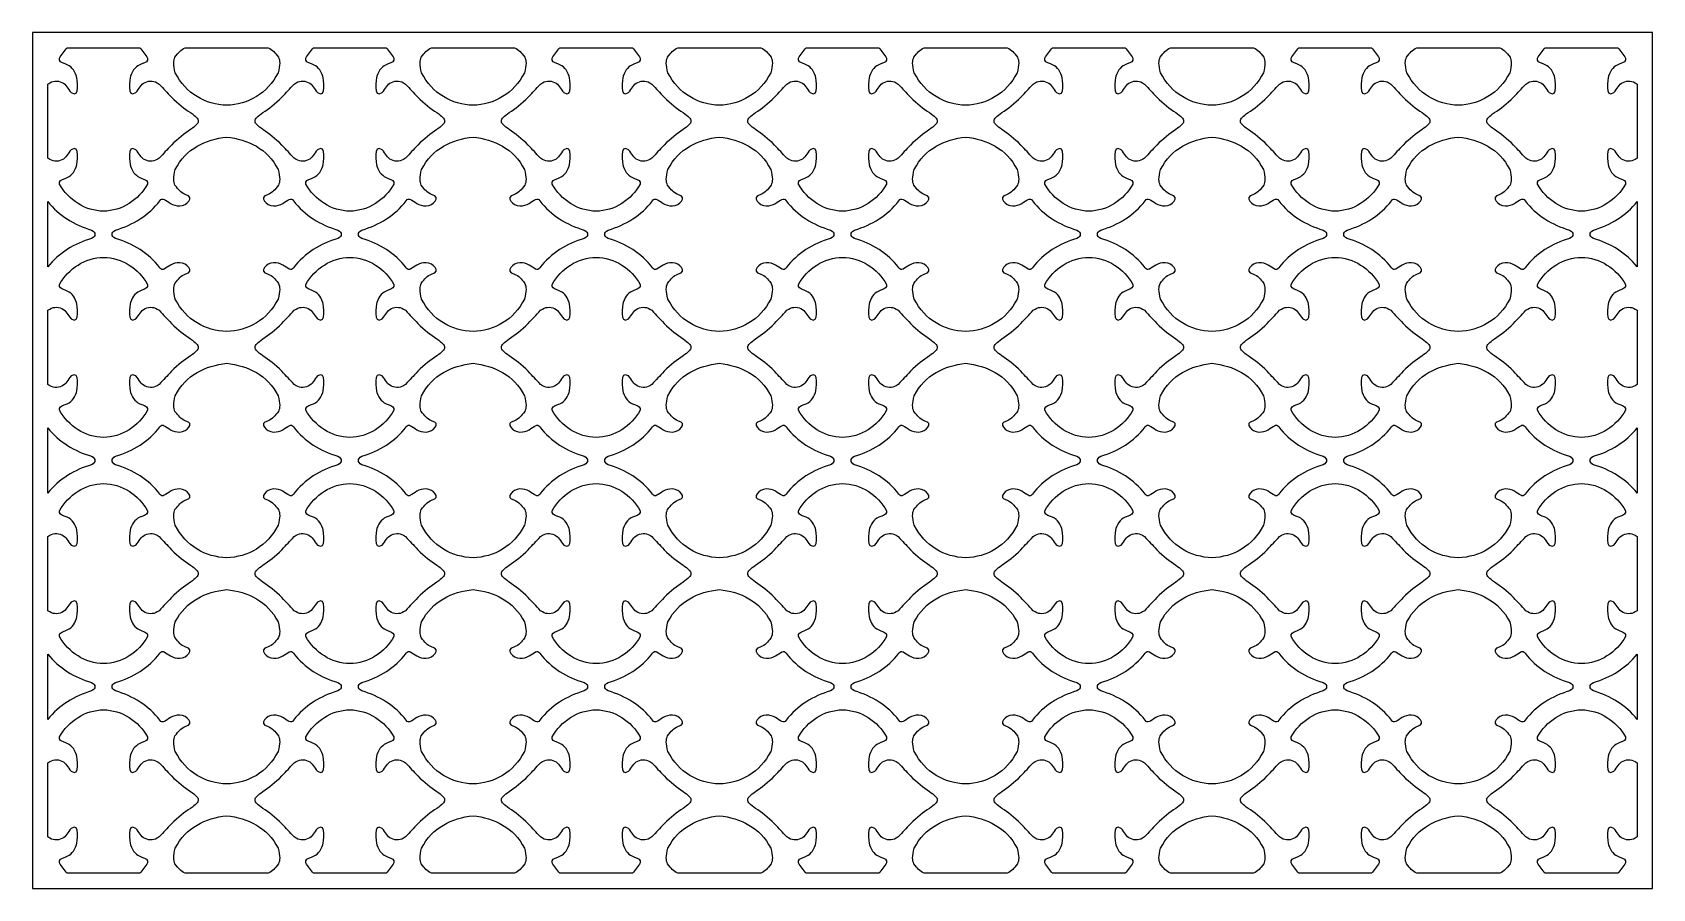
# Model space of a CAD drawing. Header units: centimetres. Extents: x 1.5 to 14, y -9 to -2.4.
import ezdxf

# ---------------------------------------------------------------- set-up
doc = ezdxf.new("R2010")
doc.units = ezdxf.units.CM
doc.header["$MEASUREMENT"] = 0
doc.layers.add('layer 1', color=7, linetype='Continuous')

msp = doc.modelspace()

# ---------------------------------------------------------------- linework, layer by layer
at = {"layer": 'layer 1', "color": 250}
for points, knots in [([(14.02299, -2.37947), (14.02299, -2.37947), (14.02299, -2.49783), (14.02299, -2.49783), (14.02299, -2.49783), (14.02299, -2.49783), (14.02299, -8.88184), (14.02299, -8.88184), (14.02299, -8.88184), (14.02299, -8.88184), (14.02299, -9.00021), (14.02299, -9.00021), (14.02299, -9.00021), (14.02299, -9.00021), (13.90462, -9.00021), (13.90462, -9.00021), (13.90462, -9.00021), (13.90462, -9.00021), (1.61887, -9.00021), (1.61887, -9.00021), (1.61887, -9.00021), (1.61887, -9.00021), (1.50051, -9.00021), (1.50051, -9.00021), (1.50051, -9.00021), (1.50051, -9.00021), (1.50051, -8.88184), (1.50051, -8.88184), (1.50051, -8.88184), (1.50051, -8.88184), (1.50051, -2.49783), (1.50051, -2.49783), (1.50051, -2.49783), (1.50051, -2.49783), (1.50051, -2.37947), (1.50051, -2.37947), (1.50051, -2.37947), (1.50051, -2.37947), (1.61887, -2.37947), (1.61887, -2.37947), (1.61887, -2.37947), (1.61887, -2.37947), (13.90462, -2.37947), (13.90462, -2.37947), (13.90462, -2.37947), (13.90462, -2.37947), (14.02299, -2.37947), (14.02299, -2.37947)], [0, 0, 0, 0, 0.07692308, 0.07692308, 0.07692308, 0.07692308, 0.15384615, 0.15384615, 0.15384615, 0.15384615, 0.23076923, 0.23076923, 0.23076923, 0.23076923, 0.30769231, 0.30769231, 0.30769231, 0.30769231, 0.38461538, 0.38461538, 0.38461538, 0.38461538, 0.46153846, 0.46153846, 0.46153846, 0.46153846, 0.53846154, 0.53846154, 0.53846154, 0.53846154, 0.61538462, 0.61538462, 0.61538462, 0.61538462, 0.69230769, 0.69230769, 0.69230769, 0.69230769, 0.76923077, 0.76923077, 0.76923077, 0.76923077, 0.84615385, 0.84615385, 0.84615385, 0.84615385, 1, 1, 1, 1]), ([(2.33053, -2.49783), (2.33053, -2.49783), (1.76979, -2.49783), (1.76979, -2.49783), (1.76979, -2.49783), (1.74673, -2.52247), (1.72634, -2.54998), (1.70924, -2.57968), (1.70924, -2.57968), (1.70494, -2.60055), (1.71996, -2.61499), (1.75426, -2.62299), (1.75426, -2.62299), (1.799, -2.64013), (1.82227, -2.66631), (1.84133, -2.71766), (1.84133, -2.71766), (1.84482, -2.736), (1.87336, -2.89572), (1.80037, -2.84456), (1.80037, -2.84456), (1.7725, -2.81354), (1.76363, -2.78317), (1.72854, -2.76578), (1.72854, -2.76578), (1.69261, -2.75001), (1.6567, -2.75162), (1.62079, -2.77861), (1.62079, -2.77861), (1.62079, -2.77861), (1.61887, -2.7808), (1.61887, -2.7808), (1.61887, -2.7808), (1.61887, -2.7808), (1.61887, -3.35071), (1.61887, -3.35071), (1.61887, -3.35071), (1.61887, -3.35071), (1.62079, -3.35293), (1.62079, -3.35293), (1.62079, -3.35293), (1.6567, -3.37992), (1.69261, -3.38152), (1.72854, -3.36575), (1.72854, -3.36575), (1.76363, -3.34836), (1.7725, -3.318), (1.80037, -3.28699), (1.80037, -3.28699), (1.87336, -3.23583), (1.84482, -3.39553), (1.84133, -3.41388), (1.84133, -3.41388), (1.82227, -3.46522), (1.799, -3.4914), (1.75426, -3.50854), (1.75426, -3.50854), (1.71996, -3.51654), (1.70494, -3.53099), (1.70924, -3.55186), (1.70924, -3.55186), (1.78031, -3.6753), (1.90785, -3.76063), (2.05013, -3.76201), (2.05013, -3.76201), (2.19242, -3.76063), (2.31997, -3.6753), (2.39103, -3.55186), (2.39103, -3.55186), (2.39532, -3.53099), (2.38031, -3.51654), (2.346, -3.50854), (2.346, -3.50854), (2.30127, -3.4914), (2.27799, -3.46522), (2.25894, -3.41388), (2.25894, -3.41388), (2.25546, -3.39553), (2.2269, -3.23583), (2.2999, -3.28699), (2.2999, -3.28699), (2.32777, -3.318), (2.33663, -3.34836), (2.37174, -3.36575), (2.37174, -3.36575), (2.40765, -3.38152), (2.44357, -3.37992), (2.47947, -3.35293), (2.47947, -3.35293), (2.51646, -3.31068), (2.53897, -3.2925), (2.57595, -3.25026), (2.57595, -3.25026), (2.62582, -3.19974), (2.6758, -3.16353), (2.72227, -3.13154), (2.72227, -3.13154), (2.76344, -3.10251), (2.78179, -3.08593), (2.78179, -3.06577), (2.78179, -3.06577), (2.78179, -3.0456), (2.76344, -3.02902), (2.72227, -3.00001), (2.72227, -3.00001), (2.6758, -2.96801), (2.62582, -2.9318), (2.57595, -2.88128), (2.57595, -2.88128), (2.53897, -2.83903), (2.51646, -2.82085), (2.47947, -2.77861), (2.47947, -2.77861), (2.44357, -2.75162), (2.40765, -2.75001), (2.37174, -2.76578), (2.37174, -2.76578), (2.33663, -2.78317), (2.32777, -2.81354), (2.2999, -2.84456), (2.2999, -2.84456), (2.2269, -2.89572), (2.25546, -2.736), (2.25894, -2.71766), (2.25894, -2.71766), (2.27799, -2.66631), (2.30127, -2.64013), (2.346, -2.62299), (2.346, -2.62299), (2.38031, -2.61499), (2.39532, -2.60055), (2.39103, -2.57968), (2.39103, -2.57968), (2.37393, -2.54998), (2.35358, -2.52247), (2.33053, -2.49783)], [0, 0, 0, 0, 0.02857143, 0.02857143, 0.02857143, 0.02857143, 0.05714286, 0.05714286, 0.05714286, 0.05714286, 0.08571429, 0.08571429, 0.08571429, 0.08571429, 0.11428571, 0.11428571, 0.11428571, 0.11428571, 0.14285714, 0.14285714, 0.14285714, 0.14285714, 0.17142857, 0.17142857, 0.17142857, 0.17142857, 0.2, 0.2, 0.2, 0.2, 0.22857143, 0.22857143, 0.22857143, 0.22857143, 0.25714286, 0.25714286, 0.25714286, 0.25714286, 0.28571429, 0.28571429, 0.28571429, 0.28571429, 0.31428571, 0.31428571, 0.31428571, 0.31428571, 0.34285714, 0.34285714, 0.34285714, 0.34285714, 0.37142857, 0.37142857, 0.37142857, 0.37142857, 0.4, 0.4, 0.4, 0.4, 0.42857143, 0.42857143, 0.42857143, 0.42857143, 0.45714286, 0.45714286, 0.45714286, 0.45714286, 0.48571429, 0.48571429, 0.48571429, 0.48571429, 0.51428571, 0.51428571, 0.51428571, 0.51428571, 0.54285714, 0.54285714, 0.54285714, 0.54285714, 0.57142857, 0.57142857, 0.57142857, 0.57142857, 0.6, 0.6, 0.6, 0.6, 0.62857143, 0.62857143, 0.62857143, 0.62857143, 0.65714286, 0.65714286, 0.65714286, 0.65714286, 0.68571429, 0.68571429, 0.68571429, 0.68571429, 0.71428571, 0.71428571, 0.71428571, 0.71428571, 0.74285714, 0.74285714, 0.74285714, 0.74285714, 0.77142857, 0.77142857, 0.77142857, 0.77142857, 0.8, 0.8, 0.8, 0.8, 0.82857143, 0.82857143, 0.82857143, 0.82857143, 0.85714286, 0.85714286, 0.85714286, 0.85714286, 0.88571429, 0.88571429, 0.88571429, 0.88571429, 0.91428571, 0.91428571, 0.91428571, 0.91428571, 0.94285714, 0.94285714, 0.94285714, 0.94285714, 1, 1, 1, 1]), ([(3.32211, -2.49783), (3.32211, -2.49783), (2.68206, -2.49783), (2.68206, -2.49783), (2.68206, -2.49783), (2.64342, -2.51673), (2.6317, -2.53392), (2.60249, -2.57086), (2.60249, -2.57086), (2.58957, -2.59408), (2.58767, -2.63229), (2.60489, -2.69197), (2.60489, -2.69197), (2.6856, -2.85363), (2.83973, -2.93834), (3.00207, -2.94287), (3.00207, -2.94287), (3.16442, -2.93834), (3.31855, -2.85363), (3.39924, -2.69197), (3.39924, -2.69197), (3.41647, -2.63229), (3.41458, -2.59408), (3.40166, -2.57086), (3.40166, -2.57086), (3.37245, -2.53392), (3.36074, -2.51673), (3.32211, -2.49783)], [0, 0, 0, 0, 0.125, 0.125, 0.125, 0.125, 0.25, 0.25, 0.25, 0.25, 0.375, 0.375, 0.375, 0.375, 0.5, 0.5, 0.5, 0.5, 0.625, 0.625, 0.625, 0.625, 0.75, 0.75, 0.75, 0.75, 1, 1, 1, 1]), ([(4.23441, -2.49783), (4.23441, -2.49783), (3.67366, -2.49783), (3.67366, -2.49783), (3.67366, -2.49783), (3.6506, -2.52247), (3.63021, -2.54998), (3.6131, -2.57968), (3.6131, -2.57968), (3.60881, -2.60055), (3.62383, -2.61499), (3.65815, -2.62299), (3.65815, -2.62299), (3.70287, -2.64013), (3.72614, -2.66631), (3.7452, -2.71766), (3.7452, -2.71766), (3.74869, -2.736), (3.77724, -2.89572), (3.70425, -2.84456), (3.70425, -2.84456), (3.67637, -2.81354), (3.6675, -2.78317), (3.63241, -2.76578), (3.63241, -2.76578), (3.59648, -2.75001), (3.56057, -2.75162), (3.52467, -2.77861), (3.52467, -2.77861), (3.48768, -2.82085), (3.46516, -2.83903), (3.42819, -2.88128), (3.42819, -2.88128), (3.37833, -2.9318), (3.32836, -2.96801), (3.28187, -3.00001), (3.28187, -3.00001), (3.2407, -3.02902), (3.22237, -3.0456), (3.22237, -3.06577), (3.22237, -3.06577), (3.22237, -3.08593), (3.2407, -3.10251), (3.28187, -3.13154), (3.28187, -3.13154), (3.32836, -3.16353), (3.37833, -3.19974), (3.42819, -3.25026), (3.42819, -3.25026), (3.46516, -3.2925), (3.48768, -3.31068), (3.52467, -3.35293), (3.52467, -3.35293), (3.56057, -3.37992), (3.59648, -3.38152), (3.63241, -3.36575), (3.63241, -3.36575), (3.6675, -3.34836), (3.67637, -3.318), (3.70425, -3.28699), (3.70425, -3.28699), (3.77724, -3.23583), (3.74869, -3.39553), (3.7452, -3.41388), (3.7452, -3.41388), (3.72614, -3.46522), (3.70287, -3.4914), (3.65815, -3.50854), (3.65815, -3.50854), (3.62383, -3.51654), (3.60881, -3.53099), (3.6131, -3.55186), (3.6131, -3.55186), (3.68418, -3.6753), (3.81172, -3.76063), (3.95401, -3.76201), (3.95401, -3.76201), (4.09629, -3.76063), (4.22383, -3.6753), (4.29491, -3.55186), (4.29491, -3.55186), (4.2992, -3.53099), (4.28419, -3.51654), (4.24988, -3.50854), (4.24988, -3.50854), (4.20514, -3.4914), (4.18188, -3.46522), (4.16282, -3.41388), (4.16282, -3.41388), (4.15932, -3.39553), (4.13077, -3.23583), (4.20376, -3.28699), (4.20376, -3.28699), (4.23165, -3.318), (4.24052, -3.34836), (4.27561, -3.36575), (4.27561, -3.36575), (4.31153, -3.38152), (4.34745, -3.37992), (4.38334, -3.35293), (4.38334, -3.35293), (4.42033, -3.31068), (4.44285, -3.2925), (4.47982, -3.25026), (4.47982, -3.25026), (4.52968, -3.19974), (4.57966, -3.16353), (4.62615, -3.13154), (4.62615, -3.13154), (4.66732, -3.10251), (4.68565, -3.08593), (4.68565, -3.06577), (4.68565, -3.06577), (4.68565, -3.0456), (4.66732, -3.02902), (4.62615, -3.00001), (4.62615, -3.00001), (4.57966, -2.96801), (4.52968, -2.9318), (4.47982, -2.88128), (4.47982, -2.88128), (4.44285, -2.83903), (4.42033, -2.82085), (4.38334, -2.77861), (4.38334, -2.77861), (4.34745, -2.75162), (4.31153, -2.75001), (4.27561, -2.76578), (4.27561, -2.76578), (4.24052, -2.78317), (4.23165, -2.81354), (4.20376, -2.84456), (4.20376, -2.84456), (4.13077, -2.89572), (4.15932, -2.736), (4.16282, -2.71766), (4.16282, -2.71766), (4.18188, -2.66631), (4.20514, -2.64013), (4.24988, -2.62299), (4.24988, -2.62299), (4.28419, -2.61499), (4.2992, -2.60055), (4.29491, -2.57968), (4.29491, -2.57968), (4.27781, -2.54998), (4.25746, -2.52247), (4.23441, -2.49783)], [0, 0, 0, 0, 0.02631579, 0.02631579, 0.02631579, 0.02631579, 0.05263158, 0.05263158, 0.05263158, 0.05263158, 0.07894737, 0.07894737, 0.07894737, 0.07894737, 0.10526316, 0.10526316, 0.10526316, 0.10526316, 0.13157895, 0.13157895, 0.13157895, 0.13157895, 0.15789474, 0.15789474, 0.15789474, 0.15789474, 0.18421053, 0.18421053, 0.18421053, 0.18421053, 0.21052632, 0.21052632, 0.21052632, 0.21052632, 0.23684211, 0.23684211, 0.23684211, 0.23684211, 0.26315789, 0.26315789, 0.26315789, 0.26315789, 0.28947368, 0.28947368, 0.28947368, 0.28947368, 0.31578947, 0.31578947, 0.31578947, 0.31578947, 0.34210526, 0.34210526, 0.34210526, 0.34210526, 0.36842105, 0.36842105, 0.36842105, 0.36842105, 0.39473684, 0.39473684, 0.39473684, 0.39473684, 0.42105263, 0.42105263, 0.42105263, 0.42105263, 0.44736842, 0.44736842, 0.44736842, 0.44736842, 0.47368421, 0.47368421, 0.47368421, 0.47368421, 0.5, 0.5, 0.5, 0.5, 0.52631579, 0.52631579, 0.52631579, 0.52631579, 0.55263158, 0.55263158, 0.55263158, 0.55263158, 0.57894737, 0.57894737, 0.57894737, 0.57894737, 0.60526316, 0.60526316, 0.60526316, 0.60526316, 0.63157895, 0.63157895, 0.63157895, 0.63157895, 0.65789474, 0.65789474, 0.65789474, 0.65789474, 0.68421053, 0.68421053, 0.68421053, 0.68421053, 0.71052632, 0.71052632, 0.71052632, 0.71052632, 0.73684211, 0.73684211, 0.73684211, 0.73684211, 0.76315789, 0.76315789, 0.76315789, 0.76315789, 0.78947368, 0.78947368, 0.78947368, 0.78947368, 0.81578947, 0.81578947, 0.81578947, 0.81578947, 0.84210526, 0.84210526, 0.84210526, 0.84210526, 0.86842105, 0.86842105, 0.86842105, 0.86842105, 0.89473684, 0.89473684, 0.89473684, 0.89473684, 0.92105263, 0.92105263, 0.92105263, 0.92105263, 0.94736842, 0.94736842, 0.94736842, 0.94736842, 1, 1, 1, 1]), ([(5.22597, -2.49783), (5.22597, -2.49783), (4.58593, -2.49783), (4.58593, -2.49783), (4.58593, -2.49783), (4.54729, -2.51673), (4.53556, -2.53392), (4.50636, -2.57086), (4.50636, -2.57086), (4.49344, -2.59408), (4.49155, -2.63229), (4.50877, -2.69197), (4.50877, -2.69197), (4.58946, -2.85363), (4.74361, -2.93834), (4.90594, -2.94287), (4.90594, -2.94287), (5.06829, -2.93834), (5.22242, -2.85363), (5.30313, -2.69197), (5.30313, -2.69197), (5.32034, -2.63229), (5.31846, -2.59408), (5.30553, -2.57086), (5.30553, -2.57086), (5.27632, -2.53392), (5.26462, -2.51673), (5.22597, -2.49783)], [0, 0, 0, 0, 0.125, 0.125, 0.125, 0.125, 0.25, 0.25, 0.25, 0.25, 0.375, 0.375, 0.375, 0.375, 0.5, 0.5, 0.5, 0.5, 0.625, 0.625, 0.625, 0.625, 0.75, 0.75, 0.75, 0.75, 1, 1, 1, 1]), ([(6.13828, -2.49783), (6.13828, -2.49783), (5.57754, -2.49783), (5.57754, -2.49783), (5.57754, -2.49783), (5.55448, -2.52247), (5.53408, -2.54998), (5.51699, -2.57968), (5.51699, -2.57968), (5.51269, -2.60055), (5.5277, -2.61499), (5.56201, -2.62299), (5.56201, -2.62299), (5.60674, -2.64013), (5.63002, -2.66631), (5.64907, -2.71766), (5.64907, -2.71766), (5.65256, -2.736), (5.68111, -2.89572), (5.60812, -2.84456), (5.60812, -2.84456), (5.58024, -2.81354), (5.57138, -2.78317), (5.53628, -2.76578), (5.53628, -2.76578), (5.50036, -2.75001), (5.46444, -2.75162), (5.42854, -2.77861), (5.42854, -2.77861), (5.39155, -2.82085), (5.36904, -2.83903), (5.33206, -2.88128), (5.33206, -2.88128), (5.28221, -2.9318), (5.23222, -2.96801), (5.18574, -3.00001), (5.18574, -3.00001), (5.14457, -3.02902), (5.12623, -3.0456), (5.12623, -3.06577), (5.12623, -3.06577), (5.12623, -3.08593), (5.14457, -3.10251), (5.18574, -3.13154), (5.18574, -3.13154), (5.23222, -3.16353), (5.28221, -3.19974), (5.33206, -3.25026), (5.33206, -3.25026), (5.36904, -3.2925), (5.39155, -3.31068), (5.42854, -3.35293), (5.42854, -3.35293), (5.46444, -3.37992), (5.50036, -3.38152), (5.53628, -3.36575), (5.53628, -3.36575), (5.57138, -3.34836), (5.58024, -3.318), (5.60812, -3.28699), (5.60812, -3.28699), (5.68111, -3.23583), (5.65256, -3.39553), (5.64907, -3.41388), (5.64907, -3.41388), (5.63002, -3.46522), (5.60674, -3.4914), (5.56201, -3.50854), (5.56201, -3.50854), (5.5277, -3.51654), (5.51269, -3.53099), (5.51699, -3.55186), (5.51699, -3.55186), (5.58805, -3.6753), (5.71559, -3.76063), (5.85788, -3.76201), (5.85788, -3.76201), (6.00016, -3.76063), (6.1277, -3.6753), (6.19878, -3.55186), (6.19878, -3.55186), (6.20307, -3.53099), (6.18805, -3.51654), (6.15375, -3.50854), (6.15375, -3.50854), (6.10902, -3.4914), (6.08575, -3.46522), (6.06668, -3.41388), (6.06668, -3.41388), (6.0632, -3.39553), (6.03465, -3.23583), (6.10765, -3.28699), (6.10765, -3.28699), (6.13551, -3.318), (6.14439, -3.34836), (6.17947, -3.36575), (6.17947, -3.36575), (6.2154, -3.38152), (6.25132, -3.37992), (6.28722, -3.35293), (6.28722, -3.35293), (6.32421, -3.31068), (6.34672, -3.2925), (6.3837, -3.25026), (6.3837, -3.25026), (6.43355, -3.19974), (6.48354, -3.16353), (6.53002, -3.13154), (6.53002, -3.13154), (6.57119, -3.10251), (6.58953, -3.08593), (6.58953, -3.06577), (6.58953, -3.06577), (6.58953, -3.0456), (6.57119, -3.02902), (6.53002, -3.00001), (6.53002, -3.00001), (6.48354, -2.96801), (6.43355, -2.9318), (6.3837, -2.88128), (6.3837, -2.88128), (6.34672, -2.83903), (6.32421, -2.82085), (6.28722, -2.77861), (6.28722, -2.77861), (6.25132, -2.75162), (6.2154, -2.75001), (6.17947, -2.76578), (6.17947, -2.76578), (6.14439, -2.78317), (6.13551, -2.81354), (6.10765, -2.84456), (6.10765, -2.84456), (6.03465, -2.89572), (6.0632, -2.736), (6.06668, -2.71766), (6.06668, -2.71766), (6.08575, -2.66631), (6.10902, -2.64013), (6.15375, -2.62299), (6.15375, -2.62299), (6.18805, -2.61499), (6.20307, -2.60055), (6.19878, -2.57968), (6.19878, -2.57968), (6.18168, -2.54998), (6.16133, -2.52247), (6.13828, -2.49783)], [0, 0, 0, 0, 0.02631579, 0.02631579, 0.02631579, 0.02631579, 0.05263158, 0.05263158, 0.05263158, 0.05263158, 0.07894737, 0.07894737, 0.07894737, 0.07894737, 0.10526316, 0.10526316, 0.10526316, 0.10526316, 0.13157895, 0.13157895, 0.13157895, 0.13157895, 0.15789474, 0.15789474, 0.15789474, 0.15789474, 0.18421053, 0.18421053, 0.18421053, 0.18421053, 0.21052632, 0.21052632, 0.21052632, 0.21052632, 0.23684211, 0.23684211, 0.23684211, 0.23684211, 0.26315789, 0.26315789, 0.26315789, 0.26315789, 0.28947368, 0.28947368, 0.28947368, 0.28947368, 0.31578947, 0.31578947, 0.31578947, 0.31578947, 0.34210526, 0.34210526, 0.34210526, 0.34210526, 0.36842105, 0.36842105, 0.36842105, 0.36842105, 0.39473684, 0.39473684, 0.39473684, 0.39473684, 0.42105263, 0.42105263, 0.42105263, 0.42105263, 0.44736842, 0.44736842, 0.44736842, 0.44736842, 0.47368421, 0.47368421, 0.47368421, 0.47368421, 0.5, 0.5, 0.5, 0.5, 0.52631579, 0.52631579, 0.52631579, 0.52631579, 0.55263158, 0.55263158, 0.55263158, 0.55263158, 0.57894737, 0.57894737, 0.57894737, 0.57894737, 0.60526316, 0.60526316, 0.60526316, 0.60526316, 0.63157895, 0.63157895, 0.63157895, 0.63157895, 0.65789474, 0.65789474, 0.65789474, 0.65789474, 0.68421053, 0.68421053, 0.68421053, 0.68421053, 0.71052632, 0.71052632, 0.71052632, 0.71052632, 0.73684211, 0.73684211, 0.73684211, 0.73684211, 0.76315789, 0.76315789, 0.76315789, 0.76315789, 0.78947368, 0.78947368, 0.78947368, 0.78947368, 0.81578947, 0.81578947, 0.81578947, 0.81578947, 0.84210526, 0.84210526, 0.84210526, 0.84210526, 0.86842105, 0.86842105, 0.86842105, 0.86842105, 0.89473684, 0.89473684, 0.89473684, 0.89473684, 0.92105263, 0.92105263, 0.92105263, 0.92105263, 0.94736842, 0.94736842, 0.94736842, 0.94736842, 1, 1, 1, 1]), ([(7.12986, -2.49783), (7.12986, -2.49783), (6.4898, -2.49783), (6.4898, -2.49783), (6.4898, -2.49783), (6.45116, -2.51673), (6.43943, -2.53392), (6.41023, -2.57086), (6.41023, -2.57086), (6.3973, -2.59408), (6.39541, -2.63229), (6.41264, -2.69197), (6.41264, -2.69197), (6.49335, -2.85363), (6.64748, -2.93834), (6.80982, -2.94287), (6.80982, -2.94287), (6.97215, -2.93834), (7.12629, -2.85363), (7.207, -2.69197), (7.207, -2.69197), (7.22421, -2.63229), (7.22232, -2.59408), (7.20941, -2.57086), (7.20941, -2.57086), (7.18018, -2.53392), (7.16849, -2.51673), (7.12986, -2.49783)], [0, 0, 0, 0, 0.125, 0.125, 0.125, 0.125, 0.25, 0.25, 0.25, 0.25, 0.375, 0.375, 0.375, 0.375, 0.5, 0.5, 0.5, 0.5, 0.625, 0.625, 0.625, 0.625, 0.75, 0.75, 0.75, 0.75, 1, 1, 1, 1]), ([(8.04214, -2.49783), (8.04214, -2.49783), (7.48141, -2.49783), (7.48141, -2.49783), (7.48141, -2.49783), (7.45835, -2.52247), (7.43795, -2.54998), (7.42085, -2.57968), (7.42085, -2.57968), (7.41656, -2.60055), (7.43157, -2.61499), (7.46588, -2.62299), (7.46588, -2.62299), (7.51062, -2.64013), (7.53388, -2.66631), (7.55294, -2.71766), (7.55294, -2.71766), (7.55643, -2.736), (7.58498, -2.89572), (7.51199, -2.84456), (7.51199, -2.84456), (7.48411, -2.81354), (7.47525, -2.78317), (7.44014, -2.76578), (7.44014, -2.76578), (7.40423, -2.75001), (7.36831, -2.75162), (7.33242, -2.77861), (7.33242, -2.77861), (7.29543, -2.82085), (7.27291, -2.83903), (7.23594, -2.88128), (7.23594, -2.88128), (7.18608, -2.9318), (7.13609, -2.96801), (7.08961, -3.00001), (7.08961, -3.00001), (7.04844, -3.02902), (7.03011, -3.0456), (7.03011, -3.06577), (7.03011, -3.06577), (7.03011, -3.08593), (7.04844, -3.10251), (7.08961, -3.13154), (7.08961, -3.13154), (7.13609, -3.16353), (7.18608, -3.19974), (7.23594, -3.25026), (7.23594, -3.25026), (7.27291, -3.2925), (7.29543, -3.31068), (7.33242, -3.35293), (7.33242, -3.35293), (7.36831, -3.37992), (7.40423, -3.38152), (7.44014, -3.36575), (7.44014, -3.36575), (7.47525, -3.34836), (7.48411, -3.318), (7.51199, -3.28699), (7.51199, -3.28699), (7.58498, -3.23583), (7.55643, -3.39553), (7.55294, -3.41388), (7.55294, -3.41388), (7.53388, -3.46522), (7.51062, -3.4914), (7.46588, -3.50854), (7.46588, -3.50854), (7.43157, -3.51654), (7.41656, -3.53099), (7.42085, -3.55186), (7.42085, -3.55186), (7.49192, -3.6753), (7.61946, -3.76063), (7.76175, -3.76201), (7.76175, -3.76201), (7.90404, -3.76063), (8.03158, -3.6753), (8.10264, -3.55186), (8.10264, -3.55186), (8.10694, -3.53099), (8.09194, -3.51654), (8.05762, -3.50854), (8.05762, -3.50854), (8.01288, -3.4914), (7.98962, -3.46522), (7.97056, -3.41388), (7.97056, -3.41388), (7.96707, -3.39553), (7.93852, -3.23583), (8.01152, -3.28699), (8.01152, -3.28699), (8.03939, -3.318), (8.04825, -3.34836), (8.08336, -3.36575), (8.08336, -3.36575), (8.11928, -3.38152), (8.15519, -3.37992), (8.19108, -3.35293), (8.19108, -3.35293), (8.22808, -3.31068), (8.25059, -3.2925), (8.28756, -3.25026), (8.28756, -3.25026), (8.33743, -3.19974), (8.38741, -3.16353), (8.4339, -3.13154), (8.4339, -3.13154), (8.47506, -3.10251), (8.4934, -3.08593), (8.4934, -3.06577), (8.4934, -3.06577), (8.4934, -3.0456), (8.47506, -3.02902), (8.4339, -3.00001), (8.4339, -3.00001), (8.38741, -2.96801), (8.33743, -2.9318), (8.28756, -2.88128), (8.28756, -2.88128), (8.25059, -2.83903), (8.22808, -2.82085), (8.19108, -2.77861), (8.19108, -2.77861), (8.15519, -2.75162), (8.11928, -2.75001), (8.08336, -2.76578), (8.08336, -2.76578), (8.04825, -2.78317), (8.03939, -2.81354), (8.01152, -2.84456), (8.01152, -2.84456), (7.93852, -2.89572), (7.96707, -2.736), (7.97056, -2.71766), (7.97056, -2.71766), (7.98962, -2.66631), (8.01288, -2.64013), (8.05762, -2.62299), (8.05762, -2.62299), (8.09194, -2.61499), (8.10694, -2.60055), (8.10264, -2.57968), (8.10264, -2.57968), (8.08554, -2.54998), (8.0652, -2.52247), (8.04214, -2.49783)], [0, 0, 0, 0, 0.02631579, 0.02631579, 0.02631579, 0.02631579, 0.05263158, 0.05263158, 0.05263158, 0.05263158, 0.07894737, 0.07894737, 0.07894737, 0.07894737, 0.10526316, 0.10526316, 0.10526316, 0.10526316, 0.13157895, 0.13157895, 0.13157895, 0.13157895, 0.15789474, 0.15789474, 0.15789474, 0.15789474, 0.18421053, 0.18421053, 0.18421053, 0.18421053, 0.21052632, 0.21052632, 0.21052632, 0.21052632, 0.23684211, 0.23684211, 0.23684211, 0.23684211, 0.26315789, 0.26315789, 0.26315789, 0.26315789, 0.28947368, 0.28947368, 0.28947368, 0.28947368, 0.31578947, 0.31578947, 0.31578947, 0.31578947, 0.34210526, 0.34210526, 0.34210526, 0.34210526, 0.36842105, 0.36842105, 0.36842105, 0.36842105, 0.39473684, 0.39473684, 0.39473684, 0.39473684, 0.42105263, 0.42105263, 0.42105263, 0.42105263, 0.44736842, 0.44736842, 0.44736842, 0.44736842, 0.47368421, 0.47368421, 0.47368421, 0.47368421, 0.5, 0.5, 0.5, 0.5, 0.52631579, 0.52631579, 0.52631579, 0.52631579, 0.55263158, 0.55263158, 0.55263158, 0.55263158, 0.57894737, 0.57894737, 0.57894737, 0.57894737, 0.60526316, 0.60526316, 0.60526316, 0.60526316, 0.63157895, 0.63157895, 0.63157895, 0.63157895, 0.65789474, 0.65789474, 0.65789474, 0.65789474, 0.68421053, 0.68421053, 0.68421053, 0.68421053, 0.71052632, 0.71052632, 0.71052632, 0.71052632, 0.73684211, 0.73684211, 0.73684211, 0.73684211, 0.76315789, 0.76315789, 0.76315789, 0.76315789, 0.78947368, 0.78947368, 0.78947368, 0.78947368, 0.81578947, 0.81578947, 0.81578947, 0.81578947, 0.84210526, 0.84210526, 0.84210526, 0.84210526, 0.86842105, 0.86842105, 0.86842105, 0.86842105, 0.89473684, 0.89473684, 0.89473684, 0.89473684, 0.92105263, 0.92105263, 0.92105263, 0.92105263, 0.94736842, 0.94736842, 0.94736842, 0.94736842, 1, 1, 1, 1]), ([(9.03372, -2.49783), (9.03372, -2.49783), (8.39367, -2.49783), (8.39367, -2.49783), (8.39367, -2.49783), (8.35503, -2.51673), (8.3433, -2.53392), (8.3141, -2.57086), (8.3141, -2.57086), (8.30119, -2.59408), (8.29929, -2.63229), (8.31651, -2.69197), (8.31651, -2.69197), (8.39722, -2.85363), (8.55134, -2.93834), (8.71369, -2.94287), (8.71369, -2.94287), (8.87602, -2.93834), (9.03016, -2.85363), (9.11086, -2.69197), (9.11086, -2.69197), (9.12809, -2.63229), (9.12619, -2.59408), (9.11328, -2.57086), (9.11328, -2.57086), (9.08407, -2.53392), (9.07237, -2.51673), (9.03372, -2.49783)], [0, 0, 0, 0, 0.125, 0.125, 0.125, 0.125, 0.25, 0.25, 0.25, 0.25, 0.375, 0.375, 0.375, 0.375, 0.5, 0.5, 0.5, 0.5, 0.625, 0.625, 0.625, 0.625, 0.75, 0.75, 0.75, 0.75, 1, 1, 1, 1]), ([(9.94599, -2.49783), (9.94599, -2.49783), (9.38527, -2.49783), (9.38527, -2.49783), (9.38527, -2.49783), (9.36222, -2.52247), (9.34183, -2.54998), (9.32473, -2.57968), (9.32473, -2.57968), (9.32043, -2.60055), (9.33544, -2.61499), (9.36976, -2.62299), (9.36976, -2.62299), (9.41449, -2.64013), (9.43776, -2.66631), (9.45682, -2.71766), (9.45682, -2.71766), (9.4603, -2.736), (9.48885, -2.89572), (9.41586, -2.84456), (9.41586, -2.84456), (9.38799, -2.81354), (9.37912, -2.78317), (9.34401, -2.76578), (9.34401, -2.76578), (9.30809, -2.75001), (9.27219, -2.75162), (9.23628, -2.77861), (9.23628, -2.77861), (9.19929, -2.82085), (9.17679, -2.83903), (9.1398, -2.88128), (9.1398, -2.88128), (9.08994, -2.9318), (9.03996, -2.96801), (8.99348, -3.00001), (8.99348, -3.00001), (8.95231, -3.02902), (8.93398, -3.0456), (8.93398, -3.06577), (8.93398, -3.06577), (8.93398, -3.08593), (8.95231, -3.10251), (8.99348, -3.13154), (8.99348, -3.13154), (9.03996, -3.16353), (9.08994, -3.19974), (9.1398, -3.25026), (9.1398, -3.25026), (9.17679, -3.2925), (9.19929, -3.31068), (9.23628, -3.35293), (9.23628, -3.35293), (9.27219, -3.37992), (9.30809, -3.38152), (9.34401, -3.36575), (9.34401, -3.36575), (9.37912, -3.34836), (9.38799, -3.318), (9.41586, -3.28699), (9.41586, -3.28699), (9.48885, -3.23583), (9.4603, -3.39553), (9.45682, -3.41388), (9.45682, -3.41388), (9.43776, -3.46522), (9.41449, -3.4914), (9.36976, -3.50854), (9.36976, -3.50854), (9.33544, -3.51654), (9.32043, -3.53099), (9.32473, -3.55186), (9.32473, -3.55186), (9.39579, -3.6753), (9.52334, -3.76063), (9.66563, -3.76201), (9.66563, -3.76201), (9.80791, -3.76063), (9.93545, -3.6753), (10.00652, -3.55186), (10.00652, -3.55186), (10.01081, -3.53099), (9.99581, -3.51654), (9.96149, -3.50854), (9.96149, -3.50854), (9.91677, -3.4914), (9.89348, -3.46522), (9.87443, -3.41388), (9.87443, -3.41388), (9.87093, -3.39553), (9.8424, -3.23583), (9.91538, -3.28699), (9.91538, -3.28699), (9.94326, -3.318), (9.95213, -3.34836), (9.98722, -3.36575), (9.98722, -3.36575), (10.02315, -3.38152), (10.05906, -3.37992), (10.09497, -3.35293), (10.09497, -3.35293), (10.13195, -3.31068), (10.15446, -3.2925), (10.19145, -3.25026), (10.19145, -3.25026), (10.24129, -3.19974), (10.29129, -3.16353), (10.33777, -3.13154), (10.33777, -3.13154), (10.37893, -3.10251), (10.39727, -3.08593), (10.39727, -3.06577), (10.39727, -3.06577), (10.39727, -3.0456), (10.37893, -3.02902), (10.33777, -3.00001), (10.33777, -3.00001), (10.29129, -2.96801), (10.24129, -2.9318), (10.19145, -2.88128), (10.19145, -2.88128), (10.15446, -2.83903), (10.13195, -2.82085), (10.09497, -2.77861), (10.09497, -2.77861), (10.05906, -2.75162), (10.02315, -2.75001), (9.98722, -2.76578), (9.98722, -2.76578), (9.95213, -2.78317), (9.94326, -2.81354), (9.91538, -2.84456), (9.91538, -2.84456), (9.8424, -2.89572), (9.87093, -2.736), (9.87443, -2.71766), (9.87443, -2.71766), (9.89348, -2.66631), (9.91677, -2.64013), (9.96149, -2.62299), (9.96149, -2.62299), (9.99581, -2.61499), (10.01081, -2.60055), (10.00652, -2.57968), (10.00652, -2.57968), (9.98942, -2.54998), (9.96905, -2.52247), (9.94599, -2.49783)], [0, 0, 0, 0, 0.02631579, 0.02631579, 0.02631579, 0.02631579, 0.05263158, 0.05263158, 0.05263158, 0.05263158, 0.07894737, 0.07894737, 0.07894737, 0.07894737, 0.10526316, 0.10526316, 0.10526316, 0.10526316, 0.13157895, 0.13157895, 0.13157895, 0.13157895, 0.15789474, 0.15789474, 0.15789474, 0.15789474, 0.18421053, 0.18421053, 0.18421053, 0.18421053, 0.21052632, 0.21052632, 0.21052632, 0.21052632, 0.23684211, 0.23684211, 0.23684211, 0.23684211, 0.26315789, 0.26315789, 0.26315789, 0.26315789, 0.28947368, 0.28947368, 0.28947368, 0.28947368, 0.31578947, 0.31578947, 0.31578947, 0.31578947, 0.34210526, 0.34210526, 0.34210526, 0.34210526, 0.36842105, 0.36842105, 0.36842105, 0.36842105, 0.39473684, 0.39473684, 0.39473684, 0.39473684, 0.42105263, 0.42105263, 0.42105263, 0.42105263, 0.44736842, 0.44736842, 0.44736842, 0.44736842, 0.47368421, 0.47368421, 0.47368421, 0.47368421, 0.5, 0.5, 0.5, 0.5, 0.52631579, 0.52631579, 0.52631579, 0.52631579, 0.55263158, 0.55263158, 0.55263158, 0.55263158, 0.57894737, 0.57894737, 0.57894737, 0.57894737, 0.60526316, 0.60526316, 0.60526316, 0.60526316, 0.63157895, 0.63157895, 0.63157895, 0.63157895, 0.65789474, 0.65789474, 0.65789474, 0.65789474, 0.68421053, 0.68421053, 0.68421053, 0.68421053, 0.71052632, 0.71052632, 0.71052632, 0.71052632, 0.73684211, 0.73684211, 0.73684211, 0.73684211, 0.76315789, 0.76315789, 0.76315789, 0.76315789, 0.78947368, 0.78947368, 0.78947368, 0.78947368, 0.81578947, 0.81578947, 0.81578947, 0.81578947, 0.84210526, 0.84210526, 0.84210526, 0.84210526, 0.86842105, 0.86842105, 0.86842105, 0.86842105, 0.89473684, 0.89473684, 0.89473684, 0.89473684, 0.92105263, 0.92105263, 0.92105263, 0.92105263, 0.94736842, 0.94736842, 0.94736842, 0.94736842, 1, 1, 1, 1]), ([(10.9376, -2.49783), (10.9376, -2.49783), (10.29754, -2.49783), (10.29754, -2.49783), (10.29754, -2.49783), (10.25891, -2.51673), (10.24719, -2.53392), (10.21797, -2.57086), (10.21797, -2.57086), (10.20505, -2.59408), (10.20316, -2.63229), (10.22038, -2.69197), (10.22038, -2.69197), (10.30108, -2.85363), (10.45522, -2.93834), (10.61756, -2.94287), (10.61756, -2.94287), (10.77989, -2.93834), (10.93404, -2.85363), (11.01473, -2.69197), (11.01473, -2.69197), (11.03196, -2.63229), (11.03007, -2.59408), (11.01715, -2.57086), (11.01715, -2.57086), (10.98794, -2.53392), (10.97624, -2.51673), (10.9376, -2.49783)], [0, 0, 0, 0, 0.125, 0.125, 0.125, 0.125, 0.25, 0.25, 0.25, 0.25, 0.375, 0.375, 0.375, 0.375, 0.5, 0.5, 0.5, 0.5, 0.625, 0.625, 0.625, 0.625, 0.75, 0.75, 0.75, 0.75, 1, 1, 1, 1]), ([(11.84987, -2.49783), (11.84987, -2.49783), (11.28914, -2.49783), (11.28914, -2.49783), (11.28914, -2.49783), (11.26609, -2.52247), (11.24569, -2.54998), (11.2286, -2.57968), (11.2286, -2.57968), (11.2243, -2.60055), (11.23931, -2.61499), (11.27362, -2.62299), (11.27362, -2.62299), (11.31835, -2.64013), (11.34163, -2.66631), (11.36068, -2.71766), (11.36068, -2.71766), (11.36418, -2.736), (11.39273, -2.89572), (11.31973, -2.84456), (11.31973, -2.84456), (11.29185, -2.81354), (11.28298, -2.78317), (11.2479, -2.76578), (11.2479, -2.76578), (11.21197, -2.75001), (11.17606, -2.75162), (11.14016, -2.77861), (11.14016, -2.77861), (11.10317, -2.82085), (11.08065, -2.83903), (11.04367, -2.88128), (11.04367, -2.88128), (10.99383, -2.9318), (10.94383, -2.96801), (10.89735, -3.00001), (10.89735, -3.00001), (10.85618, -3.02902), (10.83786, -3.0456), (10.83786, -3.06577), (10.83786, -3.06577), (10.83786, -3.08593), (10.85618, -3.10251), (10.89735, -3.13154), (10.89735, -3.13154), (10.94383, -3.16353), (10.99383, -3.19974), (11.04367, -3.25026), (11.04367, -3.25026), (11.08065, -3.2925), (11.10317, -3.31068), (11.14016, -3.35293), (11.14016, -3.35293), (11.17606, -3.37992), (11.21197, -3.38152), (11.2479, -3.36575), (11.2479, -3.36575), (11.28298, -3.34836), (11.29185, -3.318), (11.31973, -3.28699), (11.31973, -3.28699), (11.39273, -3.23583), (11.36418, -3.39553), (11.36068, -3.41388), (11.36068, -3.41388), (11.34163, -3.46522), (11.31835, -3.4914), (11.27362, -3.50854), (11.27362, -3.50854), (11.23931, -3.51654), (11.2243, -3.53099), (11.2286, -3.55186), (11.2286, -3.55186), (11.29967, -3.6753), (11.42721, -3.76063), (11.5695, -3.76201), (11.5695, -3.76201), (11.71177, -3.76063), (11.83933, -3.6753), (11.91038, -3.55186), (11.91038, -3.55186), (11.91468, -3.53099), (11.89968, -3.51654), (11.86536, -3.50854), (11.86536, -3.50854), (11.82064, -3.4914), (11.79737, -3.46522), (11.77831, -3.41388), (11.77831, -3.41388), (11.77482, -3.39553), (11.74626, -3.23583), (11.81925, -3.28699), (11.81925, -3.28699), (11.84714, -3.318), (11.856, -3.34836), (11.8911, -3.36575), (11.8911, -3.36575), (11.92703, -3.38152), (11.96293, -3.37992), (11.99883, -3.35293), (11.99883, -3.35293), (12.03583, -3.31068), (12.05833, -3.2925), (12.09531, -3.25026), (12.09531, -3.25026), (12.14517, -3.19974), (12.19515, -3.16353), (12.24164, -3.13154), (12.24164, -3.13154), (12.28281, -3.10251), (12.30114, -3.08593), (12.30114, -3.06577), (12.30114, -3.06577), (12.30114, -3.0456), (12.28281, -3.02902), (12.24164, -3.00001), (12.24164, -3.00001), (12.19515, -2.96801), (12.14517, -2.9318), (12.09531, -2.88128), (12.09531, -2.88128), (12.05833, -2.83903), (12.03583, -2.82085), (11.99883, -2.77861), (11.99883, -2.77861), (11.96293, -2.75162), (11.92703, -2.75001), (11.8911, -2.76578), (11.8911, -2.76578), (11.856, -2.78317), (11.84714, -2.81354), (11.81925, -2.84456), (11.81925, -2.84456), (11.74626, -2.89572), (11.77482, -2.736), (11.77831, -2.71766), (11.77831, -2.71766), (11.79737, -2.66631), (11.82064, -2.64013), (11.86536, -2.62299), (11.86536, -2.62299), (11.89968, -2.61499), (11.91468, -2.60055), (11.91038, -2.57968), (11.91038, -2.57968), (11.89329, -2.54998), (11.87293, -2.52247), (11.84987, -2.49783)], [0, 0, 0, 0, 0.02631579, 0.02631579, 0.02631579, 0.02631579, 0.05263158, 0.05263158, 0.05263158, 0.05263158, 0.07894737, 0.07894737, 0.07894737, 0.07894737, 0.10526316, 0.10526316, 0.10526316, 0.10526316, 0.13157895, 0.13157895, 0.13157895, 0.13157895, 0.15789474, 0.15789474, 0.15789474, 0.15789474, 0.18421053, 0.18421053, 0.18421053, 0.18421053, 0.21052632, 0.21052632, 0.21052632, 0.21052632, 0.23684211, 0.23684211, 0.23684211, 0.23684211, 0.26315789, 0.26315789, 0.26315789, 0.26315789, 0.28947368, 0.28947368, 0.28947368, 0.28947368, 0.31578947, 0.31578947, 0.31578947, 0.31578947, 0.34210526, 0.34210526, 0.34210526, 0.34210526, 0.36842105, 0.36842105, 0.36842105, 0.36842105, 0.39473684, 0.39473684, 0.39473684, 0.39473684, 0.42105263, 0.42105263, 0.42105263, 0.42105263, 0.44736842, 0.44736842, 0.44736842, 0.44736842, 0.47368421, 0.47368421, 0.47368421, 0.47368421, 0.5, 0.5, 0.5, 0.5, 0.52631579, 0.52631579, 0.52631579, 0.52631579, 0.55263158, 0.55263158, 0.55263158, 0.55263158, 0.57894737, 0.57894737, 0.57894737, 0.57894737, 0.60526316, 0.60526316, 0.60526316, 0.60526316, 0.63157895, 0.63157895, 0.63157895, 0.63157895, 0.65789474, 0.65789474, 0.65789474, 0.65789474, 0.68421053, 0.68421053, 0.68421053, 0.68421053, 0.71052632, 0.71052632, 0.71052632, 0.71052632, 0.73684211, 0.73684211, 0.73684211, 0.73684211, 0.76315789, 0.76315789, 0.76315789, 0.76315789, 0.78947368, 0.78947368, 0.78947368, 0.78947368, 0.81578947, 0.81578947, 0.81578947, 0.81578947, 0.84210526, 0.84210526, 0.84210526, 0.84210526, 0.86842105, 0.86842105, 0.86842105, 0.86842105, 0.89473684, 0.89473684, 0.89473684, 0.89473684, 0.92105263, 0.92105263, 0.92105263, 0.92105263, 0.94736842, 0.94736842, 0.94736842, 0.94736842, 1, 1, 1, 1]), ([(12.84147, -2.49783), (12.84147, -2.49783), (12.20141, -2.49783), (12.20141, -2.49783), (12.20141, -2.49783), (12.16277, -2.51673), (12.15105, -2.53392), (12.12184, -2.57086), (12.12184, -2.57086), (12.10892, -2.59408), (12.10703, -2.63229), (12.12426, -2.69197), (12.12426, -2.69197), (12.20496, -2.85363), (12.35909, -2.93834), (12.52143, -2.94287), (12.52143, -2.94287), (12.68377, -2.93834), (12.83791, -2.85363), (12.9186, -2.69197), (12.9186, -2.69197), (12.93584, -2.63229), (12.93393, -2.59408), (12.92102, -2.57086), (12.92102, -2.57086), (12.89181, -2.53392), (12.88011, -2.51673), (12.84147, -2.49783)], [0, 0, 0, 0, 0.125, 0.125, 0.125, 0.125, 0.25, 0.25, 0.25, 0.25, 0.375, 0.375, 0.375, 0.375, 0.5, 0.5, 0.5, 0.5, 0.625, 0.625, 0.625, 0.625, 0.75, 0.75, 0.75, 0.75, 1, 1, 1, 1]), ([(13.75374, -2.49783), (13.75374, -2.49783), (13.19301, -2.49783), (13.19301, -2.49783), (13.19301, -2.49783), (13.16996, -2.52247), (13.14958, -2.54998), (13.13248, -2.57968), (13.13248, -2.57968), (13.12818, -2.60055), (13.14318, -2.61499), (13.1775, -2.62299), (13.1775, -2.62299), (13.22223, -2.64013), (13.2455, -2.66631), (13.26455, -2.71766), (13.26455, -2.71766), (13.26804, -2.736), (13.2966, -2.89572), (13.2236, -2.84456), (13.2236, -2.84456), (13.19572, -2.81354), (13.18687, -2.78317), (13.15177, -2.76578), (13.15177, -2.76578), (13.11584, -2.75001), (13.07994, -2.75162), (13.04403, -2.77861), (13.04403, -2.77861), (13.00704, -2.82085), (12.98453, -2.83903), (12.94755, -2.88128), (12.94755, -2.88128), (12.89769, -2.9318), (12.84771, -2.96801), (12.80122, -3.00001), (12.80122, -3.00001), (12.76005, -3.02902), (12.74172, -3.0456), (12.74172, -3.06577), (12.74172, -3.06577), (12.74172, -3.08593), (12.76005, -3.10251), (12.80122, -3.13154), (12.80122, -3.13154), (12.84771, -3.16353), (12.89769, -3.19974), (12.94755, -3.25026), (12.94755, -3.25026), (12.98453, -3.2925), (13.00704, -3.31068), (13.04403, -3.35293), (13.04403, -3.35293), (13.07994, -3.37992), (13.11584, -3.38152), (13.15177, -3.36575), (13.15177, -3.36575), (13.18687, -3.34836), (13.19572, -3.318), (13.2236, -3.28699), (13.2236, -3.28699), (13.2966, -3.23583), (13.26804, -3.39553), (13.26455, -3.41388), (13.26455, -3.41388), (13.2455, -3.46522), (13.22223, -3.4914), (13.1775, -3.50854), (13.1775, -3.50854), (13.14318, -3.51654), (13.12818, -3.53099), (13.13248, -3.55186), (13.13248, -3.55186), (13.20353, -3.6753), (13.33107, -3.76063), (13.47337, -3.76201), (13.47337, -3.76201), (13.61566, -3.76063), (13.7432, -3.6753), (13.81426, -3.55186), (13.81426, -3.55186), (13.81856, -3.53099), (13.80355, -3.51654), (13.76924, -3.50854), (13.76924, -3.50854), (13.7245, -3.4914), (13.70123, -3.46522), (13.68218, -3.41388), (13.68218, -3.41388), (13.67868, -3.39553), (13.65013, -3.23583), (13.72314, -3.28699), (13.72314, -3.28699), (13.75101, -3.318), (13.75987, -3.34836), (13.79497, -3.36575), (13.79497, -3.36575), (13.83089, -3.38152), (13.8668, -3.37992), (13.9027, -3.35293), (13.9027, -3.35293), (13.9027, -3.35293), (13.90462, -3.35073), (13.90462, -3.35073), (13.90462, -3.35073), (13.90462, -3.35073), (13.90462, -2.78079), (13.90462, -2.78079), (13.90462, -2.78079), (13.90462, -2.78079), (13.9027, -2.77861), (13.9027, -2.77861), (13.9027, -2.77861), (13.8668, -2.75162), (13.83089, -2.75001), (13.79497, -2.76578), (13.79497, -2.76578), (13.75987, -2.78317), (13.75101, -2.81354), (13.72314, -2.84456), (13.72314, -2.84456), (13.65013, -2.89572), (13.67868, -2.736), (13.68218, -2.71766), (13.68218, -2.71766), (13.70123, -2.66631), (13.7245, -2.64013), (13.76924, -2.62299), (13.76924, -2.62299), (13.80355, -2.61499), (13.81856, -2.60055), (13.81426, -2.57968), (13.81426, -2.57968), (13.79716, -2.54998), (13.77681, -2.52247), (13.75374, -2.49783)], [0, 0, 0, 0, 0.02857143, 0.02857143, 0.02857143, 0.02857143, 0.05714286, 0.05714286, 0.05714286, 0.05714286, 0.08571429, 0.08571429, 0.08571429, 0.08571429, 0.11428571, 0.11428571, 0.11428571, 0.11428571, 0.14285714, 0.14285714, 0.14285714, 0.14285714, 0.17142857, 0.17142857, 0.17142857, 0.17142857, 0.2, 0.2, 0.2, 0.2, 0.22857143, 0.22857143, 0.22857143, 0.22857143, 0.25714286, 0.25714286, 0.25714286, 0.25714286, 0.28571429, 0.28571429, 0.28571429, 0.28571429, 0.31428571, 0.31428571, 0.31428571, 0.31428571, 0.34285714, 0.34285714, 0.34285714, 0.34285714, 0.37142857, 0.37142857, 0.37142857, 0.37142857, 0.4, 0.4, 0.4, 0.4, 0.42857143, 0.42857143, 0.42857143, 0.42857143, 0.45714286, 0.45714286, 0.45714286, 0.45714286, 0.48571429, 0.48571429, 0.48571429, 0.48571429, 0.51428571, 0.51428571, 0.51428571, 0.51428571, 0.54285714, 0.54285714, 0.54285714, 0.54285714, 0.57142857, 0.57142857, 0.57142857, 0.57142857, 0.6, 0.6, 0.6, 0.6, 0.62857143, 0.62857143, 0.62857143, 0.62857143, 0.65714286, 0.65714286, 0.65714286, 0.65714286, 0.68571429, 0.68571429, 0.68571429, 0.68571429, 0.71428571, 0.71428571, 0.71428571, 0.71428571, 0.74285714, 0.74285714, 0.74285714, 0.74285714, 0.77142857, 0.77142857, 0.77142857, 0.77142857, 0.8, 0.8, 0.8, 0.8, 0.82857143, 0.82857143, 0.82857143, 0.82857143, 0.85714286, 0.85714286, 0.85714286, 0.85714286, 0.88571429, 0.88571429, 0.88571429, 0.88571429, 0.91428571, 0.91428571, 0.91428571, 0.91428571, 0.94285714, 0.94285714, 0.94285714, 0.94285714, 1, 1, 1, 1]), ([(3.00207, -3.18868), (2.83973, -3.20683), (2.6856, -3.27792), (2.60489, -3.43956), (2.60489, -3.43956), (2.58767, -3.49924), (2.58957, -3.53746), (2.60249, -3.56067), (2.60249, -3.56067), (2.6325, -3.59862), (2.64404, -3.61575), (2.68531, -3.63526), (2.68531, -3.63526), (2.75954, -3.65038), (2.6931, -3.72017), (2.64107, -3.72031), (2.64107, -3.72031), (2.58391, -3.72453), (2.5448, -3.684), (2.51944, -3.67156), (2.51944, -3.67156), (2.50618, -3.66504), (2.49575, -3.66507), (2.4867, -3.68098), (2.4867, -3.68098), (2.39786, -3.79438), (2.27943, -3.86802), (2.14179, -3.90799), (2.14179, -3.90799), (2.10813, -3.92846), (2.10812, -3.95245), (2.14179, -3.97293), (2.14179, -3.97293), (2.27943, -4.01289), (2.39786, -4.08653), (2.4867, -4.19993), (2.4867, -4.19993), (2.49575, -4.21585), (2.50618, -4.21588), (2.51944, -4.20936), (2.51944, -4.20936), (2.5448, -4.19691), (2.58391, -4.15639), (2.64107, -4.16061), (2.64107, -4.16061), (2.6931, -4.16075), (2.75954, -4.23055), (2.68531, -4.24565), (2.68531, -4.24565), (2.64404, -4.26517), (2.6325, -4.28229), (2.60249, -4.32025), (2.60249, -4.32025), (2.58957, -4.34347), (2.58767, -4.38167), (2.60489, -4.44136), (2.60489, -4.44136), (2.6856, -4.603), (2.83973, -4.68773), (3.00207, -4.69224), (3.00207, -4.69224), (3.16442, -4.68773), (3.31855, -4.603), (3.39924, -4.44136), (3.39924, -4.44136), (3.41647, -4.38167), (3.41458, -4.34347), (3.40166, -4.32025), (3.40166, -4.32025), (3.37165, -4.28229), (3.3601, -4.26517), (3.31884, -4.24565), (3.31884, -4.24565), (3.2446, -4.23055), (3.31104, -4.16075), (3.36308, -4.16061), (3.36308, -4.16061), (3.42024, -4.15639), (3.45934, -4.19691), (3.4847, -4.20936), (3.4847, -4.20936), (3.49797, -4.21588), (3.5084, -4.21585), (3.51744, -4.19993), (3.51744, -4.19993), (3.60629, -4.08653), (3.72471, -4.01289), (3.86235, -3.97293), (3.86235, -3.97293), (3.89602, -3.95247), (3.89601, -3.92846), (3.86235, -3.90799), (3.86235, -3.90799), (3.72471, -3.86802), (3.60629, -3.79438), (3.51744, -3.68098), (3.51744, -3.68098), (3.5084, -3.66507), (3.49797, -3.66504), (3.4847, -3.67156), (3.4847, -3.67156), (3.45934, -3.684), (3.42024, -3.72453), (3.36308, -3.72031), (3.36308, -3.72031), (3.31104, -3.72017), (3.2446, -3.65038), (3.31884, -3.63526), (3.31884, -3.63526), (3.3601, -3.61575), (3.37165, -3.59862), (3.40166, -3.56067), (3.40166, -3.56067), (3.41458, -3.53746), (3.41647, -3.49924), (3.39924, -3.43956), (3.39924, -3.43956), (3.31855, -3.27792), (3.16442, -3.20683), (3.00207, -3.18868)], [0, 0, 0, 0, 0.03225806, 0.03225806, 0.03225806, 0.03225806, 0.06451613, 0.06451613, 0.06451613, 0.06451613, 0.09677419, 0.09677419, 0.09677419, 0.09677419, 0.12903226, 0.12903226, 0.12903226, 0.12903226, 0.16129032, 0.16129032, 0.16129032, 0.16129032, 0.19354839, 0.19354839, 0.19354839, 0.19354839, 0.22580645, 0.22580645, 0.22580645, 0.22580645, 0.25806452, 0.25806452, 0.25806452, 0.25806452, 0.29032258, 0.29032258, 0.29032258, 0.29032258, 0.32258065, 0.32258065, 0.32258065, 0.32258065, 0.35483871, 0.35483871, 0.35483871, 0.35483871, 0.38709677, 0.38709677, 0.38709677, 0.38709677, 0.41935484, 0.41935484, 0.41935484, 0.41935484, 0.4516129, 0.4516129, 0.4516129, 0.4516129, 0.48387097, 0.48387097, 0.48387097, 0.48387097, 0.51612903, 0.51612903, 0.51612903, 0.51612903, 0.5483871, 0.5483871, 0.5483871, 0.5483871, 0.58064516, 0.58064516, 0.58064516, 0.58064516, 0.61290323, 0.61290323, 0.61290323, 0.61290323, 0.64516129, 0.64516129, 0.64516129, 0.64516129, 0.67741935, 0.67741935, 0.67741935, 0.67741935, 0.70967742, 0.70967742, 0.70967742, 0.70967742, 0.74193548, 0.74193548, 0.74193548, 0.74193548, 0.77419355, 0.77419355, 0.77419355, 0.77419355, 0.80645161, 0.80645161, 0.80645161, 0.80645161, 0.83870968, 0.83870968, 0.83870968, 0.83870968, 0.87096774, 0.87096774, 0.87096774, 0.87096774, 0.90322581, 0.90322581, 0.90322581, 0.90322581, 0.93548387, 0.93548387, 0.93548387, 0.93548387, 1, 1, 1, 1]), ([(4.90594, -3.18868), (4.74361, -3.20683), (4.58946, -3.27792), (4.50877, -3.43956), (4.50877, -3.43956), (4.49155, -3.49924), (4.49344, -3.53746), (4.50636, -3.56067), (4.50636, -3.56067), (4.53636, -3.59862), (4.54791, -3.61575), (4.58917, -3.63526), (4.58917, -3.63526), (4.66341, -3.65038), (4.59697, -3.72017), (4.54494, -3.72031), (4.54494, -3.72031), (4.48778, -3.72453), (4.44867, -3.684), (4.42332, -3.67156), (4.42332, -3.67156), (4.41005, -3.66504), (4.39962, -3.66507), (4.39057, -3.68098), (4.39057, -3.68098), (4.30173, -3.79438), (4.1833, -3.86802), (4.04566, -3.90799), (4.04566, -3.90799), (4.01199, -3.92846), (4.01198, -3.95245), (4.04566, -3.97293), (4.04566, -3.97293), (4.1833, -4.01289), (4.30173, -4.08653), (4.39057, -4.19993), (4.39057, -4.19993), (4.39962, -4.21585), (4.41005, -4.21588), (4.42332, -4.20936), (4.42332, -4.20936), (4.44867, -4.19691), (4.48778, -4.15639), (4.54494, -4.16061), (4.54494, -4.16061), (4.59697, -4.16075), (4.66341, -4.23055), (4.58917, -4.24565), (4.58917, -4.24565), (4.54791, -4.26517), (4.53636, -4.28229), (4.50636, -4.32025), (4.50636, -4.32025), (4.49344, -4.34347), (4.49155, -4.38167), (4.50877, -4.44136), (4.50877, -4.44136), (4.58946, -4.603), (4.74361, -4.68773), (4.90594, -4.69224), (4.90594, -4.69224), (5.06829, -4.68773), (5.22242, -4.603), (5.30313, -4.44136), (5.30313, -4.44136), (5.32034, -4.38167), (5.31846, -4.34347), (5.30553, -4.32025), (5.30553, -4.32025), (5.27551, -4.28229), (5.26398, -4.26517), (5.22271, -4.24565), (5.22271, -4.24565), (5.14847, -4.23055), (5.21492, -4.16075), (5.26695, -4.16061), (5.26695, -4.16061), (5.3241, -4.15639), (5.36321, -4.19691), (5.38857, -4.20936), (5.38857, -4.20936), (5.40183, -4.21588), (5.41227, -4.21585), (5.42131, -4.19993), (5.42131, -4.19993), (5.51016, -4.08653), (5.62858, -4.01289), (5.76622, -3.97293), (5.76622, -3.97293), (5.7999, -3.95247), (5.79988, -3.92846), (5.76622, -3.90799), (5.76622, -3.90799), (5.62858, -3.86802), (5.51016, -3.79438), (5.42131, -3.68098), (5.42131, -3.68098), (5.41227, -3.66507), (5.40183, -3.66504), (5.38857, -3.67156), (5.38857, -3.67156), (5.36321, -3.684), (5.3241, -3.72453), (5.26695, -3.72031), (5.26695, -3.72031), (5.21492, -3.72017), (5.14847, -3.65038), (5.22271, -3.63526), (5.22271, -3.63526), (5.26398, -3.61575), (5.27551, -3.59862), (5.30553, -3.56067), (5.30553, -3.56067), (5.31846, -3.53746), (5.32034, -3.49924), (5.30313, -3.43956), (5.30313, -3.43956), (5.22242, -3.27792), (5.06829, -3.20683), (4.90594, -3.18868)], [0, 0, 0, 0, 0.03225806, 0.03225806, 0.03225806, 0.03225806, 0.06451613, 0.06451613, 0.06451613, 0.06451613, 0.09677419, 0.09677419, 0.09677419, 0.09677419, 0.12903226, 0.12903226, 0.12903226, 0.12903226, 0.16129032, 0.16129032, 0.16129032, 0.16129032, 0.19354839, 0.19354839, 0.19354839, 0.19354839, 0.22580645, 0.22580645, 0.22580645, 0.22580645, 0.25806452, 0.25806452, 0.25806452, 0.25806452, 0.29032258, 0.29032258, 0.29032258, 0.29032258, 0.32258065, 0.32258065, 0.32258065, 0.32258065, 0.35483871, 0.35483871, 0.35483871, 0.35483871, 0.38709677, 0.38709677, 0.38709677, 0.38709677, 0.41935484, 0.41935484, 0.41935484, 0.41935484, 0.4516129, 0.4516129, 0.4516129, 0.4516129, 0.48387097, 0.48387097, 0.48387097, 0.48387097, 0.51612903, 0.51612903, 0.51612903, 0.51612903, 0.5483871, 0.5483871, 0.5483871, 0.5483871, 0.58064516, 0.58064516, 0.58064516, 0.58064516, 0.61290323, 0.61290323, 0.61290323, 0.61290323, 0.64516129, 0.64516129, 0.64516129, 0.64516129, 0.67741935, 0.67741935, 0.67741935, 0.67741935, 0.70967742, 0.70967742, 0.70967742, 0.70967742, 0.74193548, 0.74193548, 0.74193548, 0.74193548, 0.77419355, 0.77419355, 0.77419355, 0.77419355, 0.80645161, 0.80645161, 0.80645161, 0.80645161, 0.83870968, 0.83870968, 0.83870968, 0.83870968, 0.87096774, 0.87096774, 0.87096774, 0.87096774, 0.90322581, 0.90322581, 0.90322581, 0.90322581, 0.93548387, 0.93548387, 0.93548387, 0.93548387, 1, 1, 1, 1]), ([(6.80982, -3.18868), (6.64748, -3.20683), (6.49335, -3.27792), (6.41264, -3.43956), (6.41264, -3.43956), (6.39541, -3.49924), (6.3973, -3.53746), (6.41023, -3.56067), (6.41023, -3.56067), (6.44024, -3.59862), (6.45178, -3.61575), (6.49304, -3.63526), (6.49304, -3.63526), (6.56728, -3.65038), (6.50084, -3.72017), (6.44882, -3.72031), (6.44882, -3.72031), (6.39165, -3.72453), (6.35254, -3.684), (6.32719, -3.67156), (6.32719, -3.67156), (6.31392, -3.66504), (6.3035, -3.66507), (6.29445, -3.68098), (6.29445, -3.68098), (6.20561, -3.79438), (6.08719, -3.86802), (5.94953, -3.90799), (5.94953, -3.90799), (5.91586, -3.92846), (5.91585, -3.95245), (5.94953, -3.97293), (5.94953, -3.97293), (6.08719, -4.01289), (6.20561, -4.08653), (6.29445, -4.19993), (6.29445, -4.19993), (6.3035, -4.21585), (6.31392, -4.21588), (6.32719, -4.20936), (6.32719, -4.20936), (6.35254, -4.19691), (6.39165, -4.15639), (6.44882, -4.16061), (6.44882, -4.16061), (6.50084, -4.16075), (6.56728, -4.23055), (6.49304, -4.24565), (6.49304, -4.24565), (6.45178, -4.26517), (6.44024, -4.28229), (6.41023, -4.32025), (6.41023, -4.32025), (6.3973, -4.34347), (6.39541, -4.38167), (6.41264, -4.44136), (6.41264, -4.44136), (6.49335, -4.603), (6.64748, -4.68773), (6.80982, -4.69224), (6.80982, -4.69224), (6.97215, -4.68773), (7.12629, -4.603), (7.207, -4.44136), (7.207, -4.44136), (7.22421, -4.38167), (7.22232, -4.34347), (7.20941, -4.32025), (7.20941, -4.32025), (7.17938, -4.28229), (7.16784, -4.26517), (7.12659, -4.24565), (7.12659, -4.24565), (7.05234, -4.23055), (7.11879, -4.16075), (7.17082, -4.16061), (7.17082, -4.16061), (7.22798, -4.15639), (7.26708, -4.19691), (7.29244, -4.20936), (7.29244, -4.20936), (7.30571, -4.21588), (7.31614, -4.21585), (7.32519, -4.19993), (7.32519, -4.19993), (7.41402, -4.08653), (7.53245, -4.01289), (7.6701, -3.97293), (7.6701, -3.97293), (7.70376, -3.95247), (7.70375, -3.92846), (7.6701, -3.90799), (7.6701, -3.90799), (7.53245, -3.86802), (7.41402, -3.79438), (7.32519, -3.68098), (7.32519, -3.68098), (7.31614, -3.66507), (7.30571, -3.66504), (7.29244, -3.67156), (7.29244, -3.67156), (7.26708, -3.684), (7.22798, -3.72453), (7.17082, -3.72031), (7.17082, -3.72031), (7.11879, -3.72017), (7.05234, -3.65038), (7.12659, -3.63526), (7.12659, -3.63526), (7.16784, -3.61575), (7.17938, -3.59862), (7.20941, -3.56067), (7.20941, -3.56067), (7.22232, -3.53746), (7.22421, -3.49924), (7.207, -3.43956), (7.207, -3.43956), (7.12629, -3.27792), (6.97215, -3.20683), (6.80982, -3.18868)], [0, 0, 0, 0, 0.03225806, 0.03225806, 0.03225806, 0.03225806, 0.06451613, 0.06451613, 0.06451613, 0.06451613, 0.09677419, 0.09677419, 0.09677419, 0.09677419, 0.12903226, 0.12903226, 0.12903226, 0.12903226, 0.16129032, 0.16129032, 0.16129032, 0.16129032, 0.19354839, 0.19354839, 0.19354839, 0.19354839, 0.22580645, 0.22580645, 0.22580645, 0.22580645, 0.25806452, 0.25806452, 0.25806452, 0.25806452, 0.29032258, 0.29032258, 0.29032258, 0.29032258, 0.32258065, 0.32258065, 0.32258065, 0.32258065, 0.35483871, 0.35483871, 0.35483871, 0.35483871, 0.38709677, 0.38709677, 0.38709677, 0.38709677, 0.41935484, 0.41935484, 0.41935484, 0.41935484, 0.4516129, 0.4516129, 0.4516129, 0.4516129, 0.48387097, 0.48387097, 0.48387097, 0.48387097, 0.51612903, 0.51612903, 0.51612903, 0.51612903, 0.5483871, 0.5483871, 0.5483871, 0.5483871, 0.58064516, 0.58064516, 0.58064516, 0.58064516, 0.61290323, 0.61290323, 0.61290323, 0.61290323, 0.64516129, 0.64516129, 0.64516129, 0.64516129, 0.67741935, 0.67741935, 0.67741935, 0.67741935, 0.70967742, 0.70967742, 0.70967742, 0.70967742, 0.74193548, 0.74193548, 0.74193548, 0.74193548, 0.77419355, 0.77419355, 0.77419355, 0.77419355, 0.80645161, 0.80645161, 0.80645161, 0.80645161, 0.83870968, 0.83870968, 0.83870968, 0.83870968, 0.87096774, 0.87096774, 0.87096774, 0.87096774, 0.90322581, 0.90322581, 0.90322581, 0.90322581, 0.93548387, 0.93548387, 0.93548387, 0.93548387, 1, 1, 1, 1]), ([(8.71369, -3.18868), (8.55134, -3.20683), (8.39722, -3.27792), (8.31651, -3.43956), (8.31651, -3.43956), (8.29929, -3.49924), (8.30119, -3.53746), (8.3141, -3.56067), (8.3141, -3.56067), (8.34411, -3.59862), (8.35565, -3.61575), (8.39691, -3.63526), (8.39691, -3.63526), (8.47115, -3.65038), (8.40472, -3.72017), (8.35268, -3.72031), (8.35268, -3.72031), (8.29552, -3.72453), (8.25641, -3.684), (8.23105, -3.67156), (8.23105, -3.67156), (8.21779, -3.66504), (8.20737, -3.66507), (8.19832, -3.68098), (8.19832, -3.68098), (8.10948, -3.79438), (7.99105, -3.86802), (7.8534, -3.90799), (7.8534, -3.90799), (7.81974, -3.92846), (7.81973, -3.95245), (7.8534, -3.97293), (7.8534, -3.97293), (7.99105, -4.01289), (8.10948, -4.08653), (8.19832, -4.19993), (8.19832, -4.19993), (8.20737, -4.21585), (8.21779, -4.21588), (8.23105, -4.20936), (8.23105, -4.20936), (8.25641, -4.19691), (8.29552, -4.15639), (8.35268, -4.16061), (8.35268, -4.16061), (8.40472, -4.16075), (8.47115, -4.23055), (8.39691, -4.24565), (8.39691, -4.24565), (8.35565, -4.26517), (8.34411, -4.28229), (8.3141, -4.32025), (8.3141, -4.32025), (8.30119, -4.34347), (8.29929, -4.38167), (8.31651, -4.44136), (8.31651, -4.44136), (8.39722, -4.603), (8.55134, -4.68773), (8.71369, -4.69224), (8.71369, -4.69224), (8.87602, -4.68773), (9.03016, -4.603), (9.11086, -4.44136), (9.11086, -4.44136), (9.12809, -4.38167), (9.12619, -4.34347), (9.11328, -4.32025), (9.11328, -4.32025), (9.08326, -4.28229), (9.07173, -4.26517), (9.03046, -4.24565), (9.03046, -4.24565), (8.95622, -4.23055), (9.02265, -4.16075), (9.07469, -4.16061), (9.07469, -4.16061), (9.13185, -4.15639), (9.17096, -4.19691), (9.19631, -4.20936), (9.19631, -4.20936), (9.20958, -4.21588), (9.22001, -4.21585), (9.22905, -4.19993), (9.22905, -4.19993), (9.31789, -4.08653), (9.43632, -4.01289), (9.57397, -3.97293), (9.57397, -3.97293), (9.60763, -3.95247), (9.60762, -3.92846), (9.57397, -3.90799), (9.57397, -3.90799), (9.43632, -3.86802), (9.31789, -3.79438), (9.22905, -3.68098), (9.22905, -3.68098), (9.22001, -3.66507), (9.20958, -3.66504), (9.19631, -3.67156), (9.19631, -3.67156), (9.17096, -3.684), (9.13185, -3.72453), (9.07469, -3.72031), (9.07469, -3.72031), (9.02265, -3.72017), (8.95622, -3.65038), (9.03046, -3.63526), (9.03046, -3.63526), (9.07173, -3.61575), (9.08326, -3.59862), (9.11328, -3.56067), (9.11328, -3.56067), (9.12619, -3.53746), (9.12809, -3.49924), (9.11086, -3.43956), (9.11086, -3.43956), (9.03016, -3.27792), (8.87602, -3.20683), (8.71369, -3.18868)], [0, 0, 0, 0, 0.03225806, 0.03225806, 0.03225806, 0.03225806, 0.06451613, 0.06451613, 0.06451613, 0.06451613, 0.09677419, 0.09677419, 0.09677419, 0.09677419, 0.12903226, 0.12903226, 0.12903226, 0.12903226, 0.16129032, 0.16129032, 0.16129032, 0.16129032, 0.19354839, 0.19354839, 0.19354839, 0.19354839, 0.22580645, 0.22580645, 0.22580645, 0.22580645, 0.25806452, 0.25806452, 0.25806452, 0.25806452, 0.29032258, 0.29032258, 0.29032258, 0.29032258, 0.32258065, 0.32258065, 0.32258065, 0.32258065, 0.35483871, 0.35483871, 0.35483871, 0.35483871, 0.38709677, 0.38709677, 0.38709677, 0.38709677, 0.41935484, 0.41935484, 0.41935484, 0.41935484, 0.4516129, 0.4516129, 0.4516129, 0.4516129, 0.48387097, 0.48387097, 0.48387097, 0.48387097, 0.51612903, 0.51612903, 0.51612903, 0.51612903, 0.5483871, 0.5483871, 0.5483871, 0.5483871, 0.58064516, 0.58064516, 0.58064516, 0.58064516, 0.61290323, 0.61290323, 0.61290323, 0.61290323, 0.64516129, 0.64516129, 0.64516129, 0.64516129, 0.67741935, 0.67741935, 0.67741935, 0.67741935, 0.70967742, 0.70967742, 0.70967742, 0.70967742, 0.74193548, 0.74193548, 0.74193548, 0.74193548, 0.77419355, 0.77419355, 0.77419355, 0.77419355, 0.80645161, 0.80645161, 0.80645161, 0.80645161, 0.83870968, 0.83870968, 0.83870968, 0.83870968, 0.87096774, 0.87096774, 0.87096774, 0.87096774, 0.90322581, 0.90322581, 0.90322581, 0.90322581, 0.93548387, 0.93548387, 0.93548387, 0.93548387, 1, 1, 1, 1]), ([(10.61756, -4.69224), (10.77989, -4.68773), (10.93404, -4.603), (11.01473, -4.44136), (11.01473, -4.44136), (11.03196, -4.38167), (11.03007, -4.34347), (11.01715, -4.32025), (11.01715, -4.32025), (10.98713, -4.28229), (10.9756, -4.26517), (10.93433, -4.24565), (10.93433, -4.24565), (10.86009, -4.23055), (10.92653, -4.16075), (10.97857, -4.16061), (10.97857, -4.16061), (11.03572, -4.15639), (11.07483, -4.19691), (11.10018, -4.20936), (11.10018, -4.20936), (11.11346, -4.21588), (11.12389, -4.21585), (11.13292, -4.19993), (11.13292, -4.19993), (11.22178, -4.08653), (11.3402, -4.01289), (11.47785, -3.97293), (11.47785, -3.97293), (11.51151, -3.95247), (11.5115, -3.92846), (11.47785, -3.90799), (11.47785, -3.90799), (11.3402, -3.86802), (11.22178, -3.79438), (11.13292, -3.68098), (11.13292, -3.68098), (11.12389, -3.66507), (11.11346, -3.66504), (11.10018, -3.67156), (11.10018, -3.67156), (11.07483, -3.684), (11.03572, -3.72453), (10.97857, -3.72031), (10.97857, -3.72031), (10.92653, -3.72017), (10.86009, -3.65038), (10.93433, -3.63526), (10.93433, -3.63526), (10.9756, -3.61575), (10.98713, -3.59862), (11.01715, -3.56067), (11.01715, -3.56067), (11.03007, -3.53746), (11.03196, -3.49924), (11.01473, -3.43956), (11.01473, -3.43956), (10.93404, -3.27792), (10.77989, -3.20683), (10.61756, -3.18868), (10.61756, -3.18868), (10.45522, -3.20683), (10.30108, -3.27792), (10.22038, -3.43956), (10.22038, -3.43956), (10.20316, -3.49924), (10.20505, -3.53746), (10.21797, -3.56067), (10.21797, -3.56067), (10.24799, -3.59862), (10.25953, -3.61575), (10.30078, -3.63526), (10.30078, -3.63526), (10.37503, -3.65038), (10.30858, -3.72017), (10.25656, -3.72031), (10.25656, -3.72031), (10.19939, -3.72453), (10.16029, -3.684), (10.13494, -3.67156), (10.13494, -3.67156), (10.12166, -3.66504), (10.11124, -3.66507), (10.1022, -3.68098), (10.1022, -3.68098), (10.01334, -3.79438), (9.89492, -3.86802), (9.75727, -3.90799), (9.75727, -3.90799), (9.7236, -3.92846), (9.7236, -3.95245), (9.75727, -3.97293), (9.75727, -3.97293), (9.89492, -4.01289), (10.01334, -4.08653), (10.1022, -4.19993), (10.1022, -4.19993), (10.11124, -4.21585), (10.12166, -4.21588), (10.13494, -4.20936), (10.13494, -4.20936), (10.16029, -4.19691), (10.19939, -4.15639), (10.25656, -4.16061), (10.25656, -4.16061), (10.30858, -4.16075), (10.37503, -4.23055), (10.30078, -4.24565), (10.30078, -4.24565), (10.25953, -4.26517), (10.24799, -4.28229), (10.21797, -4.32025), (10.21797, -4.32025), (10.20505, -4.34347), (10.20316, -4.38167), (10.22038, -4.44136), (10.22038, -4.44136), (10.30108, -4.603), (10.45522, -4.68773), (10.61756, -4.69224)], [0, 0, 0, 0, 0.03225806, 0.03225806, 0.03225806, 0.03225806, 0.06451613, 0.06451613, 0.06451613, 0.06451613, 0.09677419, 0.09677419, 0.09677419, 0.09677419, 0.12903226, 0.12903226, 0.12903226, 0.12903226, 0.16129032, 0.16129032, 0.16129032, 0.16129032, 0.19354839, 0.19354839, 0.19354839, 0.19354839, 0.22580645, 0.22580645, 0.22580645, 0.22580645, 0.25806452, 0.25806452, 0.25806452, 0.25806452, 0.29032258, 0.29032258, 0.29032258, 0.29032258, 0.32258065, 0.32258065, 0.32258065, 0.32258065, 0.35483871, 0.35483871, 0.35483871, 0.35483871, 0.38709677, 0.38709677, 0.38709677, 0.38709677, 0.41935484, 0.41935484, 0.41935484, 0.41935484, 0.4516129, 0.4516129, 0.4516129, 0.4516129, 0.48387097, 0.48387097, 0.48387097, 0.48387097, 0.51612903, 0.51612903, 0.51612903, 0.51612903, 0.5483871, 0.5483871, 0.5483871, 0.5483871, 0.58064516, 0.58064516, 0.58064516, 0.58064516, 0.61290323, 0.61290323, 0.61290323, 0.61290323, 0.64516129, 0.64516129, 0.64516129, 0.64516129, 0.67741935, 0.67741935, 0.67741935, 0.67741935, 0.70967742, 0.70967742, 0.70967742, 0.70967742, 0.74193548, 0.74193548, 0.74193548, 0.74193548, 0.77419355, 0.77419355, 0.77419355, 0.77419355, 0.80645161, 0.80645161, 0.80645161, 0.80645161, 0.83870968, 0.83870968, 0.83870968, 0.83870968, 0.87096774, 0.87096774, 0.87096774, 0.87096774, 0.90322581, 0.90322581, 0.90322581, 0.90322581, 0.93548387, 0.93548387, 0.93548387, 0.93548387, 1, 1, 1, 1]), ([(12.52143, -4.69224), (12.68377, -4.68773), (12.83791, -4.603), (12.9186, -4.44136), (12.9186, -4.44136), (12.93584, -4.38167), (12.93393, -4.34347), (12.92102, -4.32025), (12.92102, -4.32025), (12.89101, -4.28229), (12.87946, -4.26517), (12.8382, -4.24565), (12.8382, -4.24565), (12.76397, -4.23055), (12.8304, -4.16075), (12.88244, -4.16061), (12.88244, -4.16061), (12.93959, -4.15639), (12.97871, -4.19691), (13.00406, -4.20936), (13.00406, -4.20936), (13.01733, -4.21588), (13.02775, -4.21585), (13.0368, -4.19993), (13.0368, -4.19993), (13.12564, -4.08653), (13.24407, -4.01289), (13.38172, -3.97293), (13.38172, -3.97293), (13.41537, -3.95247), (13.41537, -3.92846), (13.38172, -3.90799), (13.38172, -3.90799), (13.24407, -3.86802), (13.12564, -3.79438), (13.0368, -3.68098), (13.0368, -3.68098), (13.02775, -3.66507), (13.01733, -3.66504), (13.00406, -3.67156), (13.00406, -3.67156), (12.97871, -3.684), (12.93959, -3.72453), (12.88244, -3.72031), (12.88244, -3.72031), (12.8304, -3.72017), (12.76397, -3.65038), (12.8382, -3.63526), (12.8382, -3.63526), (12.87946, -3.61575), (12.89101, -3.59862), (12.92102, -3.56067), (12.92102, -3.56067), (12.93393, -3.53746), (12.93584, -3.49924), (12.9186, -3.43956), (12.9186, -3.43956), (12.83791, -3.27792), (12.68377, -3.20683), (12.52143, -3.18868), (12.52143, -3.18868), (12.35909, -3.20683), (12.20496, -3.27792), (12.12426, -3.43956), (12.12426, -3.43956), (12.10703, -3.49924), (12.10892, -3.53746), (12.12184, -3.56067), (12.12184, -3.56067), (12.15185, -3.59862), (12.16339, -3.61575), (12.20466, -3.63526), (12.20466, -3.63526), (12.2789, -3.65038), (12.21247, -3.72017), (12.16042, -3.72031), (12.16042, -3.72031), (12.10327, -3.72453), (12.06416, -3.684), (12.03881, -3.67156), (12.03881, -3.67156), (12.02553, -3.66504), (12.01511, -3.66507), (12.00607, -3.68098), (12.00607, -3.68098), (11.91722, -3.79438), (11.7988, -3.86802), (11.66115, -3.90799), (11.66115, -3.90799), (11.62749, -3.92846), (11.62747, -3.95245), (11.66115, -3.97293), (11.66115, -3.97293), (11.7988, -4.01289), (11.91722, -4.08653), (12.00607, -4.19993), (12.00607, -4.19993), (12.01511, -4.21585), (12.02553, -4.21588), (12.03881, -4.20936), (12.03881, -4.20936), (12.06416, -4.19691), (12.10327, -4.15639), (12.16042, -4.16061), (12.16042, -4.16061), (12.21247, -4.16075), (12.2789, -4.23055), (12.20466, -4.24565), (12.20466, -4.24565), (12.16339, -4.26517), (12.15185, -4.28229), (12.12184, -4.32025), (12.12184, -4.32025), (12.10892, -4.34347), (12.10703, -4.38167), (12.12426, -4.44136), (12.12426, -4.44136), (12.20496, -4.603), (12.35909, -4.68773), (12.52143, -4.69224)], [0, 0, 0, 0, 0.03225806, 0.03225806, 0.03225806, 0.03225806, 0.06451613, 0.06451613, 0.06451613, 0.06451613, 0.09677419, 0.09677419, 0.09677419, 0.09677419, 0.12903226, 0.12903226, 0.12903226, 0.12903226, 0.16129032, 0.16129032, 0.16129032, 0.16129032, 0.19354839, 0.19354839, 0.19354839, 0.19354839, 0.22580645, 0.22580645, 0.22580645, 0.22580645, 0.25806452, 0.25806452, 0.25806452, 0.25806452, 0.29032258, 0.29032258, 0.29032258, 0.29032258, 0.32258065, 0.32258065, 0.32258065, 0.32258065, 0.35483871, 0.35483871, 0.35483871, 0.35483871, 0.38709677, 0.38709677, 0.38709677, 0.38709677, 0.41935484, 0.41935484, 0.41935484, 0.41935484, 0.4516129, 0.4516129, 0.4516129, 0.4516129, 0.48387097, 0.48387097, 0.48387097, 0.48387097, 0.51612903, 0.51612903, 0.51612903, 0.51612903, 0.5483871, 0.5483871, 0.5483871, 0.5483871, 0.58064516, 0.58064516, 0.58064516, 0.58064516, 0.61290323, 0.61290323, 0.61290323, 0.61290323, 0.64516129, 0.64516129, 0.64516129, 0.64516129, 0.67741935, 0.67741935, 0.67741935, 0.67741935, 0.70967742, 0.70967742, 0.70967742, 0.70967742, 0.74193548, 0.74193548, 0.74193548, 0.74193548, 0.77419355, 0.77419355, 0.77419355, 0.77419355, 0.80645161, 0.80645161, 0.80645161, 0.80645161, 0.83870968, 0.83870968, 0.83870968, 0.83870968, 0.87096774, 0.87096774, 0.87096774, 0.87096774, 0.90322581, 0.90322581, 0.90322581, 0.90322581, 0.93548387, 0.93548387, 0.93548387, 0.93548387, 1, 1, 1, 1]), ([(1.61887, -3.68764), (1.61887, -3.68764), (1.61887, -4.19326), (1.61887, -4.19326), (1.61887, -4.19326), (1.70711, -4.08363), (1.82355, -4.0121), (1.95849, -3.97293), (1.95849, -3.97293), (1.99215, -3.95247), (1.99214, -3.92846), (1.95849, -3.90799), (1.95849, -3.90799), (1.82355, -3.86881), (1.70711, -3.79726), (1.61887, -3.68764)], [0, 0, 0, 0, 0.2, 0.2, 0.2, 0.2, 0.4, 0.4, 0.4, 0.4, 0.6, 0.6, 0.6, 0.6, 1, 1, 1, 1]), ([(13.90462, -4.19324), (13.90462, -4.19324), (13.90462, -3.68765), (13.90462, -3.68765), (13.90462, -3.68765), (13.81639, -3.79727), (13.69994, -3.86881), (13.56501, -3.90799), (13.56501, -3.90799), (13.53135, -3.92846), (13.53134, -3.95245), (13.56501, -3.97293), (13.56501, -3.97293), (13.69994, -4.0121), (13.81639, -4.08363), (13.90462, -4.19324)], [0, 0, 0, 0, 0.2, 0.2, 0.2, 0.2, 0.4, 0.4, 0.4, 0.4, 0.6, 0.6, 0.6, 0.6, 1, 1, 1, 1]), ([(1.61887, -4.53019), (1.61887, -4.53019), (1.61887, -5.10009), (1.61887, -5.10009), (1.61887, -5.10009), (1.61887, -5.10009), (1.62079, -5.10231), (1.62079, -5.10231), (1.62079, -5.10231), (1.6567, -5.1293), (1.69261, -5.1309), (1.72854, -5.11513), (1.72854, -5.11513), (1.76363, -5.09775), (1.7725, -5.06737), (1.80037, -5.03636), (1.80037, -5.03636), (1.87336, -4.9852), (1.84482, -5.14492), (1.84133, -5.16325), (1.84133, -5.16325), (1.82227, -5.21461), (1.799, -5.24078), (1.75426, -5.25793), (1.75426, -5.25793), (1.71996, -5.26593), (1.70494, -5.28036), (1.70924, -5.30124), (1.70924, -5.30124), (1.78031, -5.42468), (1.90785, -5.51001), (2.05013, -5.5114), (2.05013, -5.5114), (2.19242, -5.51001), (2.31997, -5.42468), (2.39103, -5.30124), (2.39103, -5.30124), (2.39532, -5.28036), (2.38031, -5.26593), (2.346, -5.25793), (2.346, -5.25793), (2.30127, -5.24078), (2.27799, -5.21461), (2.25894, -5.16325), (2.25894, -5.16325), (2.25546, -5.14492), (2.2269, -4.9852), (2.2999, -5.03636), (2.2999, -5.03636), (2.32777, -5.06737), (2.33663, -5.09775), (2.37174, -5.11513), (2.37174, -5.11513), (2.40765, -5.1309), (2.44357, -5.1293), (2.47947, -5.10231), (2.47947, -5.10231), (2.51646, -5.06006), (2.53897, -5.04187), (2.57595, -4.99963), (2.57595, -4.99963), (2.62582, -4.94911), (2.6758, -4.91291), (2.72227, -4.88091), (2.72227, -4.88091), (2.76344, -4.85189), (2.78179, -4.83532), (2.78179, -4.81514), (2.78179, -4.81514), (2.78179, -4.79498), (2.76344, -4.77841), (2.72227, -4.74938), (2.72227, -4.74938), (2.6758, -4.71739), (2.62582, -4.68118), (2.57595, -4.63066), (2.57595, -4.63066), (2.53897, -4.58842), (2.51646, -4.57024), (2.47947, -4.52799), (2.47947, -4.52799), (2.44357, -4.50099), (2.40765, -4.4994), (2.37174, -4.51517), (2.37174, -4.51517), (2.33663, -4.53255), (2.32777, -4.56293), (2.2999, -4.59393), (2.2999, -4.59393), (2.2269, -4.64509), (2.25546, -4.48538), (2.25894, -4.46703), (2.25894, -4.46703), (2.27799, -4.4157), (2.30127, -4.38952), (2.346, -4.37237), (2.346, -4.37237), (2.38031, -4.36437), (2.39532, -4.34994), (2.39103, -4.32907), (2.39103, -4.32907), (2.31997, -4.20562), (2.19242, -4.12029), (2.05013, -4.1189), (2.05013, -4.1189), (1.90785, -4.12029), (1.78031, -4.20562), (1.70924, -4.32907), (1.70924, -4.32907), (1.70494, -4.34994), (1.71996, -4.36437), (1.75426, -4.37237), (1.75426, -4.37237), (1.799, -4.38952), (1.82227, -4.4157), (1.84133, -4.46703), (1.84133, -4.46703), (1.84482, -4.48538), (1.87336, -4.64509), (1.80037, -4.59393), (1.80037, -4.59393), (1.7725, -4.56293), (1.76363, -4.53255), (1.72854, -4.51517), (1.72854, -4.51517), (1.69261, -4.4994), (1.6567, -4.50099), (1.62079, -4.52799), (1.62079, -4.52799), (1.62079, -4.52799), (1.61887, -4.53019), (1.61887, -4.53019)], [0, 0, 0, 0, 0.02941176, 0.02941176, 0.02941176, 0.02941176, 0.05882353, 0.05882353, 0.05882353, 0.05882353, 0.08823529, 0.08823529, 0.08823529, 0.08823529, 0.11764706, 0.11764706, 0.11764706, 0.11764706, 0.14705882, 0.14705882, 0.14705882, 0.14705882, 0.17647059, 0.17647059, 0.17647059, 0.17647059, 0.20588235, 0.20588235, 0.20588235, 0.20588235, 0.23529412, 0.23529412, 0.23529412, 0.23529412, 0.26470588, 0.26470588, 0.26470588, 0.26470588, 0.29411765, 0.29411765, 0.29411765, 0.29411765, 0.32352941, 0.32352941, 0.32352941, 0.32352941, 0.35294118, 0.35294118, 0.35294118, 0.35294118, 0.38235294, 0.38235294, 0.38235294, 0.38235294, 0.41176471, 0.41176471, 0.41176471, 0.41176471, 0.44117647, 0.44117647, 0.44117647, 0.44117647, 0.47058824, 0.47058824, 0.47058824, 0.47058824, 0.5, 0.5, 0.5, 0.5, 0.52941176, 0.52941176, 0.52941176, 0.52941176, 0.55882353, 0.55882353, 0.55882353, 0.55882353, 0.58823529, 0.58823529, 0.58823529, 0.58823529, 0.61764706, 0.61764706, 0.61764706, 0.61764706, 0.64705882, 0.64705882, 0.64705882, 0.64705882, 0.67647059, 0.67647059, 0.67647059, 0.67647059, 0.70588235, 0.70588235, 0.70588235, 0.70588235, 0.73529412, 0.73529412, 0.73529412, 0.73529412, 0.76470588, 0.76470588, 0.76470588, 0.76470588, 0.79411765, 0.79411765, 0.79411765, 0.79411765, 0.82352941, 0.82352941, 0.82352941, 0.82352941, 0.85294118, 0.85294118, 0.85294118, 0.85294118, 0.88235294, 0.88235294, 0.88235294, 0.88235294, 0.91176471, 0.91176471, 0.91176471, 0.91176471, 0.94117647, 0.94117647, 0.94117647, 0.94117647, 1, 1, 1, 1]), ([(3.22237, -4.81514), (3.22237, -4.83532), (3.2407, -4.85189), (3.28187, -4.88091), (3.28187, -4.88091), (3.32836, -4.91291), (3.37833, -4.94911), (3.42819, -4.99963), (3.42819, -4.99963), (3.46516, -5.04187), (3.48768, -5.06006), (3.52467, -5.10231), (3.52467, -5.10231), (3.56057, -5.1293), (3.59648, -5.1309), (3.63241, -5.11513), (3.63241, -5.11513), (3.6675, -5.09775), (3.67637, -5.06737), (3.70425, -5.03636), (3.70425, -5.03636), (3.77724, -4.9852), (3.74869, -5.14492), (3.7452, -5.16325), (3.7452, -5.16325), (3.72614, -5.21461), (3.70287, -5.24078), (3.65815, -5.25793), (3.65815, -5.25793), (3.62383, -5.26593), (3.60881, -5.28036), (3.6131, -5.30124), (3.6131, -5.30124), (3.68418, -5.42468), (3.81172, -5.51001), (3.95401, -5.5114), (3.95401, -5.5114), (4.09629, -5.51001), (4.22383, -5.42468), (4.29491, -5.30124), (4.29491, -5.30124), (4.2992, -5.28036), (4.28419, -5.26593), (4.24988, -5.25793), (4.24988, -5.25793), (4.20514, -5.24078), (4.18188, -5.21461), (4.16282, -5.16325), (4.16282, -5.16325), (4.15932, -5.14492), (4.13077, -4.9852), (4.20376, -5.03636), (4.20376, -5.03636), (4.23165, -5.06737), (4.24052, -5.09775), (4.27561, -5.11513), (4.27561, -5.11513), (4.31153, -5.1309), (4.34745, -5.1293), (4.38334, -5.10231), (4.38334, -5.10231), (4.42033, -5.06006), (4.44285, -5.04187), (4.47982, -4.99963), (4.47982, -4.99963), (4.52968, -4.94911), (4.57966, -4.91291), (4.62615, -4.88091), (4.62615, -4.88091), (4.66732, -4.85189), (4.68565, -4.83532), (4.68565, -4.81514), (4.68565, -4.81514), (4.68565, -4.79498), (4.66732, -4.77841), (4.62615, -4.74938), (4.62615, -4.74938), (4.57966, -4.71739), (4.52968, -4.68118), (4.47982, -4.63066), (4.47982, -4.63066), (4.44285, -4.58842), (4.42033, -4.57024), (4.38334, -4.52799), (4.38334, -4.52799), (4.34745, -4.50099), (4.31153, -4.4994), (4.27561, -4.51517), (4.27561, -4.51517), (4.24052, -4.53255), (4.23165, -4.56293), (4.20376, -4.59393), (4.20376, -4.59393), (4.13077, -4.64509), (4.15932, -4.48538), (4.16282, -4.46703), (4.16282, -4.46703), (4.18188, -4.4157), (4.20514, -4.38952), (4.24988, -4.37237), (4.24988, -4.37237), (4.28419, -4.36437), (4.2992, -4.34994), (4.29491, -4.32907), (4.29491, -4.32907), (4.22383, -4.20562), (4.09629, -4.12029), (3.95401, -4.1189), (3.95401, -4.1189), (3.81172, -4.12029), (3.68418, -4.20562), (3.6131, -4.32907), (3.6131, -4.32907), (3.60881, -4.34994), (3.62383, -4.36437), (3.65815, -4.37237), (3.65815, -4.37237), (3.70287, -4.38952), (3.72614, -4.4157), (3.7452, -4.46703), (3.7452, -4.46703), (3.74869, -4.48538), (3.77724, -4.64509), (3.70425, -4.59393), (3.70425, -4.59393), (3.67637, -4.56293), (3.6675, -4.53255), (3.63241, -4.51517), (3.63241, -4.51517), (3.59648, -4.4994), (3.56057, -4.50099), (3.52467, -4.52799), (3.52467, -4.52799), (3.48768, -4.57024), (3.46516, -4.58842), (3.42819, -4.63066), (3.42819, -4.63066), (3.37833, -4.68118), (3.32836, -4.71739), (3.28187, -4.74938), (3.28187, -4.74938), (3.2407, -4.77841), (3.22237, -4.79498), (3.22237, -4.81514)], [0, 0, 0, 0, 0.02702703, 0.02702703, 0.02702703, 0.02702703, 0.05405405, 0.05405405, 0.05405405, 0.05405405, 0.08108108, 0.08108108, 0.08108108, 0.08108108, 0.10810811, 0.10810811, 0.10810811, 0.10810811, 0.13513514, 0.13513514, 0.13513514, 0.13513514, 0.16216216, 0.16216216, 0.16216216, 0.16216216, 0.18918919, 0.18918919, 0.18918919, 0.18918919, 0.21621622, 0.21621622, 0.21621622, 0.21621622, 0.24324324, 0.24324324, 0.24324324, 0.24324324, 0.27027027, 0.27027027, 0.27027027, 0.27027027, 0.2972973, 0.2972973, 0.2972973, 0.2972973, 0.32432432, 0.32432432, 0.32432432, 0.32432432, 0.35135135, 0.35135135, 0.35135135, 0.35135135, 0.37837838, 0.37837838, 0.37837838, 0.37837838, 0.40540541, 0.40540541, 0.40540541, 0.40540541, 0.43243243, 0.43243243, 0.43243243, 0.43243243, 0.45945946, 0.45945946, 0.45945946, 0.45945946, 0.48648649, 0.48648649, 0.48648649, 0.48648649, 0.51351351, 0.51351351, 0.51351351, 0.51351351, 0.54054054, 0.54054054, 0.54054054, 0.54054054, 0.56756757, 0.56756757, 0.56756757, 0.56756757, 0.59459459, 0.59459459, 0.59459459, 0.59459459, 0.62162162, 0.62162162, 0.62162162, 0.62162162, 0.64864865, 0.64864865, 0.64864865, 0.64864865, 0.67567568, 0.67567568, 0.67567568, 0.67567568, 0.7027027, 0.7027027, 0.7027027, 0.7027027, 0.72972973, 0.72972973, 0.72972973, 0.72972973, 0.75675676, 0.75675676, 0.75675676, 0.75675676, 0.78378378, 0.78378378, 0.78378378, 0.78378378, 0.81081081, 0.81081081, 0.81081081, 0.81081081, 0.83783784, 0.83783784, 0.83783784, 0.83783784, 0.86486486, 0.86486486, 0.86486486, 0.86486486, 0.89189189, 0.89189189, 0.89189189, 0.89189189, 0.91891892, 0.91891892, 0.91891892, 0.91891892, 0.94594595, 0.94594595, 0.94594595, 0.94594595, 1, 1, 1, 1]), ([(5.12623, -4.81514), (5.12623, -4.83532), (5.14457, -4.85189), (5.18574, -4.88091), (5.18574, -4.88091), (5.23222, -4.91291), (5.28221, -4.94911), (5.33206, -4.99963), (5.33206, -4.99963), (5.36904, -5.04187), (5.39155, -5.06006), (5.42854, -5.10231), (5.42854, -5.10231), (5.46444, -5.1293), (5.50036, -5.1309), (5.53628, -5.11513), (5.53628, -5.11513), (5.57138, -5.09775), (5.58024, -5.06737), (5.60812, -5.03636), (5.60812, -5.03636), (5.68111, -4.9852), (5.65256, -5.14492), (5.64907, -5.16325), (5.64907, -5.16325), (5.63002, -5.21461), (5.60674, -5.24078), (5.56201, -5.25793), (5.56201, -5.25793), (5.5277, -5.26593), (5.51269, -5.28036), (5.51699, -5.30124), (5.51699, -5.30124), (5.58805, -5.42468), (5.71559, -5.51001), (5.85788, -5.5114), (5.85788, -5.5114), (6.00016, -5.51001), (6.1277, -5.42468), (6.19878, -5.30124), (6.19878, -5.30124), (6.20307, -5.28036), (6.18805, -5.26593), (6.15375, -5.25793), (6.15375, -5.25793), (6.10902, -5.24078), (6.08575, -5.21461), (6.06668, -5.16325), (6.06668, -5.16325), (6.0632, -5.14492), (6.03465, -4.9852), (6.10765, -5.03636), (6.10765, -5.03636), (6.13551, -5.06737), (6.14439, -5.09775), (6.17947, -5.11513), (6.17947, -5.11513), (6.2154, -5.1309), (6.25132, -5.1293), (6.28722, -5.10231), (6.28722, -5.10231), (6.32421, -5.06006), (6.34672, -5.04187), (6.3837, -4.99963), (6.3837, -4.99963), (6.43355, -4.94911), (6.48354, -4.91291), (6.53002, -4.88091), (6.53002, -4.88091), (6.57119, -4.85189), (6.58953, -4.83532), (6.58953, -4.81514), (6.58953, -4.81514), (6.58953, -4.79498), (6.57119, -4.77841), (6.53002, -4.74938), (6.53002, -4.74938), (6.48354, -4.71739), (6.43355, -4.68118), (6.3837, -4.63066), (6.3837, -4.63066), (6.34672, -4.58842), (6.32421, -4.57024), (6.28722, -4.52799), (6.28722, -4.52799), (6.25132, -4.50099), (6.2154, -4.4994), (6.17947, -4.51517), (6.17947, -4.51517), (6.14439, -4.53255), (6.13551, -4.56293), (6.10765, -4.59393), (6.10765, -4.59393), (6.03465, -4.64509), (6.0632, -4.48538), (6.06668, -4.46703), (6.06668, -4.46703), (6.08575, -4.4157), (6.10902, -4.38952), (6.15375, -4.37237), (6.15375, -4.37237), (6.18805, -4.36437), (6.20307, -4.34994), (6.19878, -4.32907), (6.19878, -4.32907), (6.1277, -4.20562), (6.00016, -4.12029), (5.85788, -4.1189), (5.85788, -4.1189), (5.71559, -4.12029), (5.58805, -4.20562), (5.51699, -4.32907), (5.51699, -4.32907), (5.51269, -4.34994), (5.5277, -4.36437), (5.56201, -4.37237), (5.56201, -4.37237), (5.60674, -4.38952), (5.63002, -4.4157), (5.64907, -4.46703), (5.64907, -4.46703), (5.65256, -4.48538), (5.68111, -4.64509), (5.60812, -4.59393), (5.60812, -4.59393), (5.58024, -4.56293), (5.57138, -4.53255), (5.53628, -4.51517), (5.53628, -4.51517), (5.50036, -4.4994), (5.46444, -4.50099), (5.42854, -4.52799), (5.42854, -4.52799), (5.39155, -4.57024), (5.36904, -4.58842), (5.33206, -4.63066), (5.33206, -4.63066), (5.28221, -4.68118), (5.23222, -4.71739), (5.18574, -4.74938), (5.18574, -4.74938), (5.14457, -4.77841), (5.12623, -4.79498), (5.12623, -4.81514)], [0, 0, 0, 0, 0.02702703, 0.02702703, 0.02702703, 0.02702703, 0.05405405, 0.05405405, 0.05405405, 0.05405405, 0.08108108, 0.08108108, 0.08108108, 0.08108108, 0.10810811, 0.10810811, 0.10810811, 0.10810811, 0.13513514, 0.13513514, 0.13513514, 0.13513514, 0.16216216, 0.16216216, 0.16216216, 0.16216216, 0.18918919, 0.18918919, 0.18918919, 0.18918919, 0.21621622, 0.21621622, 0.21621622, 0.21621622, 0.24324324, 0.24324324, 0.24324324, 0.24324324, 0.27027027, 0.27027027, 0.27027027, 0.27027027, 0.2972973, 0.2972973, 0.2972973, 0.2972973, 0.32432432, 0.32432432, 0.32432432, 0.32432432, 0.35135135, 0.35135135, 0.35135135, 0.35135135, 0.37837838, 0.37837838, 0.37837838, 0.37837838, 0.40540541, 0.40540541, 0.40540541, 0.40540541, 0.43243243, 0.43243243, 0.43243243, 0.43243243, 0.45945946, 0.45945946, 0.45945946, 0.45945946, 0.48648649, 0.48648649, 0.48648649, 0.48648649, 0.51351351, 0.51351351, 0.51351351, 0.51351351, 0.54054054, 0.54054054, 0.54054054, 0.54054054, 0.56756757, 0.56756757, 0.56756757, 0.56756757, 0.59459459, 0.59459459, 0.59459459, 0.59459459, 0.62162162, 0.62162162, 0.62162162, 0.62162162, 0.64864865, 0.64864865, 0.64864865, 0.64864865, 0.67567568, 0.67567568, 0.67567568, 0.67567568, 0.7027027, 0.7027027, 0.7027027, 0.7027027, 0.72972973, 0.72972973, 0.72972973, 0.72972973, 0.75675676, 0.75675676, 0.75675676, 0.75675676, 0.78378378, 0.78378378, 0.78378378, 0.78378378, 0.81081081, 0.81081081, 0.81081081, 0.81081081, 0.83783784, 0.83783784, 0.83783784, 0.83783784, 0.86486486, 0.86486486, 0.86486486, 0.86486486, 0.89189189, 0.89189189, 0.89189189, 0.89189189, 0.91891892, 0.91891892, 0.91891892, 0.91891892, 0.94594595, 0.94594595, 0.94594595, 0.94594595, 1, 1, 1, 1]), ([(7.03011, -4.81514), (7.03011, -4.83532), (7.04844, -4.85189), (7.08961, -4.88091), (7.08961, -4.88091), (7.13609, -4.91291), (7.18608, -4.94911), (7.23594, -4.99963), (7.23594, -4.99963), (7.27291, -5.04187), (7.29543, -5.06006), (7.33242, -5.10231), (7.33242, -5.10231), (7.36831, -5.1293), (7.40423, -5.1309), (7.44014, -5.11513), (7.44014, -5.11513), (7.47525, -5.09775), (7.48411, -5.06737), (7.51199, -5.03636), (7.51199, -5.03636), (7.58498, -4.9852), (7.55643, -5.14492), (7.55294, -5.16325), (7.55294, -5.16325), (7.53388, -5.21461), (7.51062, -5.24078), (7.46588, -5.25793), (7.46588, -5.25793), (7.43157, -5.26593), (7.41656, -5.28036), (7.42085, -5.30124), (7.42085, -5.30124), (7.49192, -5.42468), (7.61946, -5.51001), (7.76175, -5.5114), (7.76175, -5.5114), (7.90404, -5.51001), (8.03158, -5.42468), (8.10264, -5.30124), (8.10264, -5.30124), (8.10694, -5.28036), (8.09194, -5.26593), (8.05762, -5.25793), (8.05762, -5.25793), (8.01288, -5.24078), (7.98962, -5.21461), (7.97056, -5.16325), (7.97056, -5.16325), (7.96707, -5.14492), (7.93852, -4.9852), (8.01152, -5.03636), (8.01152, -5.03636), (8.03939, -5.06737), (8.04825, -5.09775), (8.08336, -5.11513), (8.08336, -5.11513), (8.11928, -5.1309), (8.15519, -5.1293), (8.19108, -5.10231), (8.19108, -5.10231), (8.22808, -5.06006), (8.25059, -5.04187), (8.28756, -4.99963), (8.28756, -4.99963), (8.33743, -4.94911), (8.38741, -4.91291), (8.4339, -4.88091), (8.4339, -4.88091), (8.47506, -4.85189), (8.4934, -4.83532), (8.4934, -4.81514), (8.4934, -4.81514), (8.4934, -4.79498), (8.47506, -4.77841), (8.4339, -4.74938), (8.4339, -4.74938), (8.38741, -4.71739), (8.33743, -4.68118), (8.28756, -4.63066), (8.28756, -4.63066), (8.25059, -4.58842), (8.22808, -4.57024), (8.19108, -4.52799), (8.19108, -4.52799), (8.15519, -4.50099), (8.11928, -4.4994), (8.08336, -4.51517), (8.08336, -4.51517), (8.04825, -4.53255), (8.03939, -4.56293), (8.01152, -4.59393), (8.01152, -4.59393), (7.93852, -4.64509), (7.96707, -4.48538), (7.97056, -4.46703), (7.97056, -4.46703), (7.98962, -4.4157), (8.01288, -4.38952), (8.05762, -4.37237), (8.05762, -4.37237), (8.09194, -4.36437), (8.10694, -4.34994), (8.10264, -4.32907), (8.10264, -4.32907), (8.03158, -4.20562), (7.90404, -4.12029), (7.76175, -4.1189), (7.76175, -4.1189), (7.61946, -4.12029), (7.49192, -4.20562), (7.42085, -4.32907), (7.42085, -4.32907), (7.41656, -4.34994), (7.43157, -4.36437), (7.46588, -4.37237), (7.46588, -4.37237), (7.51062, -4.38952), (7.53388, -4.4157), (7.55294, -4.46703), (7.55294, -4.46703), (7.55643, -4.48538), (7.58498, -4.64509), (7.51199, -4.59393), (7.51199, -4.59393), (7.48411, -4.56293), (7.47525, -4.53255), (7.44014, -4.51517), (7.44014, -4.51517), (7.40423, -4.4994), (7.36831, -4.50099), (7.33242, -4.52799), (7.33242, -4.52799), (7.29543, -4.57024), (7.27291, -4.58842), (7.23594, -4.63066), (7.23594, -4.63066), (7.18608, -4.68118), (7.13609, -4.71739), (7.08961, -4.74938), (7.08961, -4.74938), (7.04844, -4.77841), (7.03011, -4.79498), (7.03011, -4.81514)], [0, 0, 0, 0, 0.02702703, 0.02702703, 0.02702703, 0.02702703, 0.05405405, 0.05405405, 0.05405405, 0.05405405, 0.08108108, 0.08108108, 0.08108108, 0.08108108, 0.10810811, 0.10810811, 0.10810811, 0.10810811, 0.13513514, 0.13513514, 0.13513514, 0.13513514, 0.16216216, 0.16216216, 0.16216216, 0.16216216, 0.18918919, 0.18918919, 0.18918919, 0.18918919, 0.21621622, 0.21621622, 0.21621622, 0.21621622, 0.24324324, 0.24324324, 0.24324324, 0.24324324, 0.27027027, 0.27027027, 0.27027027, 0.27027027, 0.2972973, 0.2972973, 0.2972973, 0.2972973, 0.32432432, 0.32432432, 0.32432432, 0.32432432, 0.35135135, 0.35135135, 0.35135135, 0.35135135, 0.37837838, 0.37837838, 0.37837838, 0.37837838, 0.40540541, 0.40540541, 0.40540541, 0.40540541, 0.43243243, 0.43243243, 0.43243243, 0.43243243, 0.45945946, 0.45945946, 0.45945946, 0.45945946, 0.48648649, 0.48648649, 0.48648649, 0.48648649, 0.51351351, 0.51351351, 0.51351351, 0.51351351, 0.54054054, 0.54054054, 0.54054054, 0.54054054, 0.56756757, 0.56756757, 0.56756757, 0.56756757, 0.59459459, 0.59459459, 0.59459459, 0.59459459, 0.62162162, 0.62162162, 0.62162162, 0.62162162, 0.64864865, 0.64864865, 0.64864865, 0.64864865, 0.67567568, 0.67567568, 0.67567568, 0.67567568, 0.7027027, 0.7027027, 0.7027027, 0.7027027, 0.72972973, 0.72972973, 0.72972973, 0.72972973, 0.75675676, 0.75675676, 0.75675676, 0.75675676, 0.78378378, 0.78378378, 0.78378378, 0.78378378, 0.81081081, 0.81081081, 0.81081081, 0.81081081, 0.83783784, 0.83783784, 0.83783784, 0.83783784, 0.86486486, 0.86486486, 0.86486486, 0.86486486, 0.89189189, 0.89189189, 0.89189189, 0.89189189, 0.91891892, 0.91891892, 0.91891892, 0.91891892, 0.94594595, 0.94594595, 0.94594595, 0.94594595, 1, 1, 1, 1]), ([(8.93398, -4.81514), (8.93398, -4.83532), (8.95231, -4.85189), (8.99348, -4.88091), (8.99348, -4.88091), (9.03996, -4.91291), (9.08994, -4.94911), (9.1398, -4.99963), (9.1398, -4.99963), (9.17679, -5.04187), (9.19929, -5.06006), (9.23628, -5.10231), (9.23628, -5.10231), (9.27219, -5.1293), (9.30809, -5.1309), (9.34401, -5.11513), (9.34401, -5.11513), (9.37912, -5.09775), (9.38799, -5.06737), (9.41586, -5.03636), (9.41586, -5.03636), (9.48885, -4.9852), (9.4603, -5.14492), (9.45682, -5.16325), (9.45682, -5.16325), (9.43776, -5.21461), (9.41449, -5.24078), (9.36976, -5.25793), (9.36976, -5.25793), (9.33544, -5.26593), (9.32043, -5.28036), (9.32473, -5.30124), (9.32473, -5.30124), (9.39579, -5.42468), (9.52334, -5.51001), (9.66563, -5.5114), (9.66563, -5.5114), (9.80791, -5.51001), (9.93545, -5.42468), (10.00652, -5.30124), (10.00652, -5.30124), (10.01081, -5.28036), (9.99581, -5.26593), (9.96149, -5.25793), (9.96149, -5.25793), (9.91677, -5.24078), (9.89348, -5.21461), (9.87443, -5.16325), (9.87443, -5.16325), (9.87093, -5.14492), (9.8424, -4.9852), (9.91538, -5.03636), (9.91538, -5.03636), (9.94326, -5.06737), (9.95213, -5.09775), (9.98722, -5.11513), (9.98722, -5.11513), (10.02315, -5.1309), (10.05906, -5.1293), (10.09497, -5.10231), (10.09497, -5.10231), (10.13195, -5.06006), (10.15446, -5.04187), (10.19145, -4.99963), (10.19145, -4.99963), (10.24129, -4.94911), (10.29129, -4.91291), (10.33777, -4.88091), (10.33777, -4.88091), (10.37893, -4.85189), (10.39727, -4.83532), (10.39727, -4.81514), (10.39727, -4.81514), (10.39727, -4.79498), (10.37893, -4.77841), (10.33777, -4.74938), (10.33777, -4.74938), (10.29129, -4.71739), (10.24129, -4.68118), (10.19145, -4.63066), (10.19145, -4.63066), (10.15446, -4.58842), (10.13195, -4.57024), (10.09497, -4.52799), (10.09497, -4.52799), (10.05906, -4.50099), (10.02315, -4.4994), (9.98722, -4.51517), (9.98722, -4.51517), (9.95213, -4.53255), (9.94326, -4.56293), (9.91538, -4.59393), (9.91538, -4.59393), (9.8424, -4.64509), (9.87093, -4.48538), (9.87443, -4.46703), (9.87443, -4.46703), (9.89348, -4.4157), (9.91677, -4.38952), (9.96149, -4.37237), (9.96149, -4.37237), (9.99581, -4.36437), (10.01081, -4.34994), (10.00652, -4.32907), (10.00652, -4.32907), (9.93545, -4.20562), (9.80791, -4.12029), (9.66563, -4.1189), (9.66563, -4.1189), (9.52334, -4.12029), (9.39579, -4.20562), (9.32473, -4.32907), (9.32473, -4.32907), (9.32043, -4.34994), (9.33544, -4.36437), (9.36976, -4.37237), (9.36976, -4.37237), (9.41449, -4.38952), (9.43776, -4.4157), (9.45682, -4.46703), (9.45682, -4.46703), (9.4603, -4.48538), (9.48885, -4.64509), (9.41586, -4.59393), (9.41586, -4.59393), (9.38799, -4.56293), (9.37912, -4.53255), (9.34401, -4.51517), (9.34401, -4.51517), (9.30809, -4.4994), (9.27219, -4.50099), (9.23628, -4.52799), (9.23628, -4.52799), (9.19929, -4.57024), (9.17679, -4.58842), (9.1398, -4.63066), (9.1398, -4.63066), (9.08994, -4.68118), (9.03996, -4.71739), (8.99348, -4.74938), (8.99348, -4.74938), (8.95231, -4.77841), (8.93398, -4.79498), (8.93398, -4.81514)], [0, 0, 0, 0, 0.02702703, 0.02702703, 0.02702703, 0.02702703, 0.05405405, 0.05405405, 0.05405405, 0.05405405, 0.08108108, 0.08108108, 0.08108108, 0.08108108, 0.10810811, 0.10810811, 0.10810811, 0.10810811, 0.13513514, 0.13513514, 0.13513514, 0.13513514, 0.16216216, 0.16216216, 0.16216216, 0.16216216, 0.18918919, 0.18918919, 0.18918919, 0.18918919, 0.21621622, 0.21621622, 0.21621622, 0.21621622, 0.24324324, 0.24324324, 0.24324324, 0.24324324, 0.27027027, 0.27027027, 0.27027027, 0.27027027, 0.2972973, 0.2972973, 0.2972973, 0.2972973, 0.32432432, 0.32432432, 0.32432432, 0.32432432, 0.35135135, 0.35135135, 0.35135135, 0.35135135, 0.37837838, 0.37837838, 0.37837838, 0.37837838, 0.40540541, 0.40540541, 0.40540541, 0.40540541, 0.43243243, 0.43243243, 0.43243243, 0.43243243, 0.45945946, 0.45945946, 0.45945946, 0.45945946, 0.48648649, 0.48648649, 0.48648649, 0.48648649, 0.51351351, 0.51351351, 0.51351351, 0.51351351, 0.54054054, 0.54054054, 0.54054054, 0.54054054, 0.56756757, 0.56756757, 0.56756757, 0.56756757, 0.59459459, 0.59459459, 0.59459459, 0.59459459, 0.62162162, 0.62162162, 0.62162162, 0.62162162, 0.64864865, 0.64864865, 0.64864865, 0.64864865, 0.67567568, 0.67567568, 0.67567568, 0.67567568, 0.7027027, 0.7027027, 0.7027027, 0.7027027, 0.72972973, 0.72972973, 0.72972973, 0.72972973, 0.75675676, 0.75675676, 0.75675676, 0.75675676, 0.78378378, 0.78378378, 0.78378378, 0.78378378, 0.81081081, 0.81081081, 0.81081081, 0.81081081, 0.83783784, 0.83783784, 0.83783784, 0.83783784, 0.86486486, 0.86486486, 0.86486486, 0.86486486, 0.89189189, 0.89189189, 0.89189189, 0.89189189, 0.91891892, 0.91891892, 0.91891892, 0.91891892, 0.94594595, 0.94594595, 0.94594595, 0.94594595, 1, 1, 1, 1]), ([(10.83786, -4.81514), (10.83786, -4.83532), (10.85618, -4.85189), (10.89735, -4.88091), (10.89735, -4.88091), (10.94383, -4.91291), (10.99383, -4.94911), (11.04367, -4.99963), (11.04367, -4.99963), (11.08065, -5.04187), (11.10317, -5.06006), (11.14016, -5.10231), (11.14016, -5.10231), (11.17606, -5.1293), (11.21197, -5.1309), (11.2479, -5.11513), (11.2479, -5.11513), (11.28298, -5.09775), (11.29185, -5.06737), (11.31973, -5.03636), (11.31973, -5.03636), (11.39273, -4.9852), (11.36418, -5.14492), (11.36068, -5.16325), (11.36068, -5.16325), (11.34163, -5.21461), (11.31835, -5.24078), (11.27362, -5.25793), (11.27362, -5.25793), (11.23931, -5.26593), (11.2243, -5.28036), (11.2286, -5.30124), (11.2286, -5.30124), (11.29967, -5.42468), (11.42721, -5.51001), (11.5695, -5.5114), (11.5695, -5.5114), (11.71177, -5.51001), (11.83933, -5.42468), (11.91038, -5.30124), (11.91038, -5.30124), (11.91468, -5.28036), (11.89968, -5.26593), (11.86536, -5.25793), (11.86536, -5.25793), (11.82064, -5.24078), (11.79737, -5.21461), (11.77831, -5.16325), (11.77831, -5.16325), (11.77482, -5.14492), (11.74626, -4.9852), (11.81925, -5.03636), (11.81925, -5.03636), (11.84714, -5.06737), (11.856, -5.09775), (11.8911, -5.11513), (11.8911, -5.11513), (11.92703, -5.1309), (11.96293, -5.1293), (11.99883, -5.10231), (11.99883, -5.10231), (12.03583, -5.06006), (12.05833, -5.04187), (12.09531, -4.99963), (12.09531, -4.99963), (12.14517, -4.94911), (12.19515, -4.91291), (12.24164, -4.88091), (12.24164, -4.88091), (12.28281, -4.85189), (12.30114, -4.83532), (12.30114, -4.81514), (12.30114, -4.81514), (12.30114, -4.79498), (12.28281, -4.77841), (12.24164, -4.74938), (12.24164, -4.74938), (12.19515, -4.71739), (12.14517, -4.68118), (12.09531, -4.63066), (12.09531, -4.63066), (12.05833, -4.58842), (12.03583, -4.57024), (11.99883, -4.52799), (11.99883, -4.52799), (11.96293, -4.50099), (11.92703, -4.4994), (11.8911, -4.51517), (11.8911, -4.51517), (11.856, -4.53255), (11.84714, -4.56293), (11.81925, -4.59393), (11.81925, -4.59393), (11.74626, -4.64509), (11.77482, -4.48538), (11.77831, -4.46703), (11.77831, -4.46703), (11.79737, -4.4157), (11.82064, -4.38952), (11.86536, -4.37237), (11.86536, -4.37237), (11.89968, -4.36437), (11.91468, -4.34994), (11.91038, -4.32907), (11.91038, -4.32907), (11.83933, -4.20562), (11.71177, -4.12029), (11.5695, -4.1189), (11.5695, -4.1189), (11.42721, -4.12029), (11.29967, -4.20562), (11.2286, -4.32907), (11.2286, -4.32907), (11.2243, -4.34994), (11.23931, -4.36437), (11.27362, -4.37237), (11.27362, -4.37237), (11.31835, -4.38952), (11.34163, -4.4157), (11.36068, -4.46703), (11.36068, -4.46703), (11.36418, -4.48538), (11.39273, -4.64509), (11.31973, -4.59393), (11.31973, -4.59393), (11.29185, -4.56293), (11.28298, -4.53255), (11.2479, -4.51517), (11.2479, -4.51517), (11.21197, -4.4994), (11.17606, -4.50099), (11.14016, -4.52799), (11.14016, -4.52799), (11.10317, -4.57024), (11.08065, -4.58842), (11.04367, -4.63066), (11.04367, -4.63066), (10.99383, -4.68118), (10.94383, -4.71739), (10.89735, -4.74938), (10.89735, -4.74938), (10.85618, -4.77841), (10.83786, -4.79498), (10.83786, -4.81514)], [0, 0, 0, 0, 0.02702703, 0.02702703, 0.02702703, 0.02702703, 0.05405405, 0.05405405, 0.05405405, 0.05405405, 0.08108108, 0.08108108, 0.08108108, 0.08108108, 0.10810811, 0.10810811, 0.10810811, 0.10810811, 0.13513514, 0.13513514, 0.13513514, 0.13513514, 0.16216216, 0.16216216, 0.16216216, 0.16216216, 0.18918919, 0.18918919, 0.18918919, 0.18918919, 0.21621622, 0.21621622, 0.21621622, 0.21621622, 0.24324324, 0.24324324, 0.24324324, 0.24324324, 0.27027027, 0.27027027, 0.27027027, 0.27027027, 0.2972973, 0.2972973, 0.2972973, 0.2972973, 0.32432432, 0.32432432, 0.32432432, 0.32432432, 0.35135135, 0.35135135, 0.35135135, 0.35135135, 0.37837838, 0.37837838, 0.37837838, 0.37837838, 0.40540541, 0.40540541, 0.40540541, 0.40540541, 0.43243243, 0.43243243, 0.43243243, 0.43243243, 0.45945946, 0.45945946, 0.45945946, 0.45945946, 0.48648649, 0.48648649, 0.48648649, 0.48648649, 0.51351351, 0.51351351, 0.51351351, 0.51351351, 0.54054054, 0.54054054, 0.54054054, 0.54054054, 0.56756757, 0.56756757, 0.56756757, 0.56756757, 0.59459459, 0.59459459, 0.59459459, 0.59459459, 0.62162162, 0.62162162, 0.62162162, 0.62162162, 0.64864865, 0.64864865, 0.64864865, 0.64864865, 0.67567568, 0.67567568, 0.67567568, 0.67567568, 0.7027027, 0.7027027, 0.7027027, 0.7027027, 0.72972973, 0.72972973, 0.72972973, 0.72972973, 0.75675676, 0.75675676, 0.75675676, 0.75675676, 0.78378378, 0.78378378, 0.78378378, 0.78378378, 0.81081081, 0.81081081, 0.81081081, 0.81081081, 0.83783784, 0.83783784, 0.83783784, 0.83783784, 0.86486486, 0.86486486, 0.86486486, 0.86486486, 0.89189189, 0.89189189, 0.89189189, 0.89189189, 0.91891892, 0.91891892, 0.91891892, 0.91891892, 0.94594595, 0.94594595, 0.94594595, 0.94594595, 1, 1, 1, 1]), ([(13.90462, -5.10011), (13.90462, -5.10011), (13.90462, -4.53017), (13.90462, -4.53017), (13.90462, -4.53017), (13.90462, -4.53017), (13.9027, -4.52799), (13.9027, -4.52799), (13.9027, -4.52799), (13.8668, -4.50099), (13.83089, -4.4994), (13.79497, -4.51517), (13.79497, -4.51517), (13.75987, -4.53255), (13.75101, -4.56293), (13.72314, -4.59393), (13.72314, -4.59393), (13.65013, -4.64509), (13.67868, -4.48538), (13.68218, -4.46703), (13.68218, -4.46703), (13.70123, -4.4157), (13.7245, -4.38952), (13.76924, -4.37237), (13.76924, -4.37237), (13.80355, -4.36437), (13.81856, -4.34994), (13.81426, -4.32907), (13.81426, -4.32907), (13.7432, -4.20562), (13.61566, -4.12029), (13.47337, -4.1189), (13.47337, -4.1189), (13.33107, -4.12029), (13.20353, -4.20562), (13.13248, -4.32907), (13.13248, -4.32907), (13.12818, -4.34994), (13.14318, -4.36437), (13.1775, -4.37237), (13.1775, -4.37237), (13.22223, -4.38952), (13.2455, -4.4157), (13.26455, -4.46703), (13.26455, -4.46703), (13.26804, -4.48538), (13.2966, -4.64509), (13.2236, -4.59393), (13.2236, -4.59393), (13.19572, -4.56293), (13.18687, -4.53255), (13.15177, -4.51517), (13.15177, -4.51517), (13.11584, -4.4994), (13.07994, -4.50099), (13.04403, -4.52799), (13.04403, -4.52799), (13.00704, -4.57024), (12.98453, -4.58842), (12.94755, -4.63066), (12.94755, -4.63066), (12.89769, -4.68118), (12.84771, -4.71739), (12.80122, -4.74938), (12.80122, -4.74938), (12.76005, -4.77841), (12.74172, -4.79498), (12.74172, -4.81514), (12.74172, -4.81514), (12.74172, -4.83532), (12.76005, -4.85189), (12.80122, -4.88091), (12.80122, -4.88091), (12.84771, -4.91291), (12.89769, -4.94911), (12.94755, -4.99963), (12.94755, -4.99963), (12.98453, -5.04187), (13.00704, -5.06006), (13.04403, -5.10231), (13.04403, -5.10231), (13.07994, -5.1293), (13.11584, -5.1309), (13.15177, -5.11513), (13.15177, -5.11513), (13.18687, -5.09775), (13.19572, -5.06737), (13.2236, -5.03636), (13.2236, -5.03636), (13.2966, -4.9852), (13.26804, -5.14492), (13.26455, -5.16325), (13.26455, -5.16325), (13.2455, -5.21461), (13.22223, -5.24078), (13.1775, -5.25793), (13.1775, -5.25793), (13.14318, -5.26593), (13.12818, -5.28036), (13.13248, -5.30124), (13.13248, -5.30124), (13.20353, -5.42468), (13.33107, -5.51001), (13.47337, -5.5114), (13.47337, -5.5114), (13.61566, -5.51001), (13.7432, -5.42468), (13.81426, -5.30124), (13.81426, -5.30124), (13.81856, -5.28036), (13.80355, -5.26593), (13.76924, -5.25793), (13.76924, -5.25793), (13.7245, -5.24078), (13.70123, -5.21461), (13.68218, -5.16325), (13.68218, -5.16325), (13.67868, -5.14492), (13.65013, -4.9852), (13.72314, -5.03636), (13.72314, -5.03636), (13.75101, -5.06737), (13.75987, -5.09775), (13.79497, -5.11513), (13.79497, -5.11513), (13.83089, -5.1309), (13.8668, -5.1293), (13.9027, -5.10231), (13.9027, -5.10231), (13.9027, -5.10231), (13.90462, -5.10011), (13.90462, -5.10011)], [0, 0, 0, 0, 0.02941176, 0.02941176, 0.02941176, 0.02941176, 0.05882353, 0.05882353, 0.05882353, 0.05882353, 0.08823529, 0.08823529, 0.08823529, 0.08823529, 0.11764706, 0.11764706, 0.11764706, 0.11764706, 0.14705882, 0.14705882, 0.14705882, 0.14705882, 0.17647059, 0.17647059, 0.17647059, 0.17647059, 0.20588235, 0.20588235, 0.20588235, 0.20588235, 0.23529412, 0.23529412, 0.23529412, 0.23529412, 0.26470588, 0.26470588, 0.26470588, 0.26470588, 0.29411765, 0.29411765, 0.29411765, 0.29411765, 0.32352941, 0.32352941, 0.32352941, 0.32352941, 0.35294118, 0.35294118, 0.35294118, 0.35294118, 0.38235294, 0.38235294, 0.38235294, 0.38235294, 0.41176471, 0.41176471, 0.41176471, 0.41176471, 0.44117647, 0.44117647, 0.44117647, 0.44117647, 0.47058824, 0.47058824, 0.47058824, 0.47058824, 0.5, 0.5, 0.5, 0.5, 0.52941176, 0.52941176, 0.52941176, 0.52941176, 0.55882353, 0.55882353, 0.55882353, 0.55882353, 0.58823529, 0.58823529, 0.58823529, 0.58823529, 0.61764706, 0.61764706, 0.61764706, 0.61764706, 0.64705882, 0.64705882, 0.64705882, 0.64705882, 0.67647059, 0.67647059, 0.67647059, 0.67647059, 0.70588235, 0.70588235, 0.70588235, 0.70588235, 0.73529412, 0.73529412, 0.73529412, 0.73529412, 0.76470588, 0.76470588, 0.76470588, 0.76470588, 0.79411765, 0.79411765, 0.79411765, 0.79411765, 0.82352941, 0.82352941, 0.82352941, 0.82352941, 0.85294118, 0.85294118, 0.85294118, 0.85294118, 0.88235294, 0.88235294, 0.88235294, 0.88235294, 0.91176471, 0.91176471, 0.91176471, 0.91176471, 0.94117647, 0.94117647, 0.94117647, 0.94117647, 1, 1, 1, 1]), ([(2.14179, -5.72231), (2.27943, -5.76227), (2.39786, -5.83592), (2.4867, -5.9493), (2.4867, -5.9493), (2.49575, -5.96523), (2.50618, -5.96526), (2.51944, -5.95874), (2.51944, -5.95874), (2.5448, -5.9463), (2.58391, -5.90578), (2.64107, -5.90998), (2.64107, -5.90998), (2.6931, -5.91013), (2.75954, -5.97992), (2.68531, -5.99504), (2.68531, -5.99504), (2.64404, -6.01455), (2.6325, -6.03166), (2.60249, -6.06963), (2.60249, -6.06963), (2.58957, -6.09285), (2.58767, -6.13105), (2.60489, -6.19074), (2.60489, -6.19074), (2.6856, -6.35238), (2.83973, -6.43711), (3.00207, -6.44162), (3.00207, -6.44162), (3.16442, -6.43711), (3.31855, -6.35238), (3.39924, -6.19074), (3.39924, -6.19074), (3.41647, -6.13105), (3.41458, -6.09285), (3.40166, -6.06963), (3.40166, -6.06963), (3.37165, -6.03166), (3.3601, -6.01455), (3.31884, -5.99504), (3.31884, -5.99504), (3.2446, -5.97992), (3.31104, -5.91013), (3.36308, -5.90998), (3.36308, -5.90998), (3.42024, -5.90578), (3.45934, -5.9463), (3.4847, -5.95874), (3.4847, -5.95874), (3.49797, -5.96526), (3.5084, -5.96523), (3.51744, -5.9493), (3.51744, -5.9493), (3.60629, -5.83592), (3.72471, -5.76227), (3.86235, -5.72231), (3.86235, -5.72231), (3.89603, -5.70182), (3.89602, -5.67783), (3.86235, -5.65737), (3.86235, -5.65737), (3.72471, -5.61741), (3.60629, -5.54376), (3.51744, -5.43037), (3.51744, -5.43037), (3.5084, -5.41445), (3.49797, -5.41441), (3.4847, -5.42094), (3.4847, -5.42094), (3.45934, -5.43339), (3.42024, -5.47391), (3.36308, -5.46969), (3.36308, -5.46969), (3.31104, -5.46954), (3.2446, -5.39976), (3.31884, -5.38465), (3.31884, -5.38465), (3.3601, -5.36513), (3.37165, -5.34801), (3.40166, -5.31005), (3.40166, -5.31005), (3.41458, -5.28683), (3.41647, -5.24863), (3.39924, -5.18894), (3.39924, -5.18894), (3.31855, -5.02729), (3.16442, -4.95621), (3.00207, -4.93806), (3.00207, -4.93806), (2.83973, -4.95621), (2.6856, -5.02729), (2.60489, -5.18894), (2.60489, -5.18894), (2.58767, -5.24863), (2.58957, -5.28683), (2.60249, -5.31005), (2.60249, -5.31005), (2.6325, -5.34801), (2.64404, -5.36513), (2.68531, -5.38465), (2.68531, -5.38465), (2.75954, -5.39976), (2.6931, -5.46954), (2.64107, -5.46969), (2.64107, -5.46969), (2.58391, -5.47391), (2.5448, -5.43339), (2.51944, -5.42094), (2.51944, -5.42094), (2.50618, -5.41441), (2.49575, -5.41445), (2.4867, -5.43037), (2.4867, -5.43037), (2.39786, -5.54376), (2.27943, -5.61741), (2.14179, -5.65737), (2.14179, -5.65737), (2.10814, -5.67783), (2.10813, -5.70184), (2.14179, -5.72231)], [0, 0, 0, 0, 0.03225806, 0.03225806, 0.03225806, 0.03225806, 0.06451613, 0.06451613, 0.06451613, 0.06451613, 0.09677419, 0.09677419, 0.09677419, 0.09677419, 0.12903226, 0.12903226, 0.12903226, 0.12903226, 0.16129032, 0.16129032, 0.16129032, 0.16129032, 0.19354839, 0.19354839, 0.19354839, 0.19354839, 0.22580645, 0.22580645, 0.22580645, 0.22580645, 0.25806452, 0.25806452, 0.25806452, 0.25806452, 0.29032258, 0.29032258, 0.29032258, 0.29032258, 0.32258065, 0.32258065, 0.32258065, 0.32258065, 0.35483871, 0.35483871, 0.35483871, 0.35483871, 0.38709677, 0.38709677, 0.38709677, 0.38709677, 0.41935484, 0.41935484, 0.41935484, 0.41935484, 0.4516129, 0.4516129, 0.4516129, 0.4516129, 0.48387097, 0.48387097, 0.48387097, 0.48387097, 0.51612903, 0.51612903, 0.51612903, 0.51612903, 0.5483871, 0.5483871, 0.5483871, 0.5483871, 0.58064516, 0.58064516, 0.58064516, 0.58064516, 0.61290323, 0.61290323, 0.61290323, 0.61290323, 0.64516129, 0.64516129, 0.64516129, 0.64516129, 0.67741935, 0.67741935, 0.67741935, 0.67741935, 0.70967742, 0.70967742, 0.70967742, 0.70967742, 0.74193548, 0.74193548, 0.74193548, 0.74193548, 0.77419355, 0.77419355, 0.77419355, 0.77419355, 0.80645161, 0.80645161, 0.80645161, 0.80645161, 0.83870968, 0.83870968, 0.83870968, 0.83870968, 0.87096774, 0.87096774, 0.87096774, 0.87096774, 0.90322581, 0.90322581, 0.90322581, 0.90322581, 0.93548387, 0.93548387, 0.93548387, 0.93548387, 1, 1, 1, 1]), ([(4.04566, -5.72231), (4.1833, -5.76227), (4.30173, -5.83592), (4.39057, -5.9493), (4.39057, -5.9493), (4.39962, -5.96523), (4.41005, -5.96526), (4.42332, -5.95874), (4.42332, -5.95874), (4.44867, -5.9463), (4.48778, -5.90578), (4.54494, -5.90998), (4.54494, -5.90998), (4.59697, -5.91013), (4.66341, -5.97992), (4.58917, -5.99504), (4.58917, -5.99504), (4.54791, -6.01455), (4.53636, -6.03166), (4.50636, -6.06963), (4.50636, -6.06963), (4.49344, -6.09285), (4.49155, -6.13105), (4.50877, -6.19074), (4.50877, -6.19074), (4.58946, -6.35238), (4.74361, -6.43711), (4.90594, -6.44162), (4.90594, -6.44162), (5.06829, -6.43711), (5.22242, -6.35238), (5.30313, -6.19074), (5.30313, -6.19074), (5.32034, -6.13105), (5.31846, -6.09285), (5.30553, -6.06963), (5.30553, -6.06963), (5.27551, -6.03166), (5.26398, -6.01455), (5.22271, -5.99504), (5.22271, -5.99504), (5.14847, -5.97992), (5.21492, -5.91013), (5.26695, -5.90998), (5.26695, -5.90998), (5.3241, -5.90578), (5.36321, -5.9463), (5.38857, -5.95874), (5.38857, -5.95874), (5.40183, -5.96526), (5.41227, -5.96523), (5.42131, -5.9493), (5.42131, -5.9493), (5.51016, -5.83592), (5.62858, -5.76227), (5.76622, -5.72231), (5.76622, -5.72231), (5.79991, -5.70182), (5.7999, -5.67783), (5.76622, -5.65737), (5.76622, -5.65737), (5.62858, -5.61741), (5.51016, -5.54376), (5.42131, -5.43037), (5.42131, -5.43037), (5.41227, -5.41445), (5.40183, -5.41441), (5.38857, -5.42094), (5.38857, -5.42094), (5.36321, -5.43339), (5.3241, -5.47391), (5.26695, -5.46969), (5.26695, -5.46969), (5.21492, -5.46954), (5.14847, -5.39976), (5.22271, -5.38465), (5.22271, -5.38465), (5.26398, -5.36513), (5.27551, -5.34801), (5.30553, -5.31005), (5.30553, -5.31005), (5.31846, -5.28683), (5.32034, -5.24863), (5.30313, -5.18894), (5.30313, -5.18894), (5.22242, -5.02729), (5.06829, -4.95621), (4.90594, -4.93806), (4.90594, -4.93806), (4.74361, -4.95621), (4.58946, -5.02729), (4.50877, -5.18894), (4.50877, -5.18894), (4.49155, -5.24863), (4.49344, -5.28683), (4.50636, -5.31005), (4.50636, -5.31005), (4.53636, -5.34801), (4.54791, -5.36513), (4.58917, -5.38465), (4.58917, -5.38465), (4.66341, -5.39976), (4.59697, -5.46954), (4.54494, -5.46969), (4.54494, -5.46969), (4.48778, -5.47391), (4.44867, -5.43339), (4.42332, -5.42094), (4.42332, -5.42094), (4.41005, -5.41441), (4.39962, -5.41445), (4.39057, -5.43037), (4.39057, -5.43037), (4.30173, -5.54376), (4.1833, -5.61741), (4.04566, -5.65737), (4.04566, -5.65737), (4.012, -5.67783), (4.01199, -5.70184), (4.04566, -5.72231)], [0, 0, 0, 0, 0.03225806, 0.03225806, 0.03225806, 0.03225806, 0.06451613, 0.06451613, 0.06451613, 0.06451613, 0.09677419, 0.09677419, 0.09677419, 0.09677419, 0.12903226, 0.12903226, 0.12903226, 0.12903226, 0.16129032, 0.16129032, 0.16129032, 0.16129032, 0.19354839, 0.19354839, 0.19354839, 0.19354839, 0.22580645, 0.22580645, 0.22580645, 0.22580645, 0.25806452, 0.25806452, 0.25806452, 0.25806452, 0.29032258, 0.29032258, 0.29032258, 0.29032258, 0.32258065, 0.32258065, 0.32258065, 0.32258065, 0.35483871, 0.35483871, 0.35483871, 0.35483871, 0.38709677, 0.38709677, 0.38709677, 0.38709677, 0.41935484, 0.41935484, 0.41935484, 0.41935484, 0.4516129, 0.4516129, 0.4516129, 0.4516129, 0.48387097, 0.48387097, 0.48387097, 0.48387097, 0.51612903, 0.51612903, 0.51612903, 0.51612903, 0.5483871, 0.5483871, 0.5483871, 0.5483871, 0.58064516, 0.58064516, 0.58064516, 0.58064516, 0.61290323, 0.61290323, 0.61290323, 0.61290323, 0.64516129, 0.64516129, 0.64516129, 0.64516129, 0.67741935, 0.67741935, 0.67741935, 0.67741935, 0.70967742, 0.70967742, 0.70967742, 0.70967742, 0.74193548, 0.74193548, 0.74193548, 0.74193548, 0.77419355, 0.77419355, 0.77419355, 0.77419355, 0.80645161, 0.80645161, 0.80645161, 0.80645161, 0.83870968, 0.83870968, 0.83870968, 0.83870968, 0.87096774, 0.87096774, 0.87096774, 0.87096774, 0.90322581, 0.90322581, 0.90322581, 0.90322581, 0.93548387, 0.93548387, 0.93548387, 0.93548387, 1, 1, 1, 1]), ([(5.94953, -5.72231), (6.08719, -5.76227), (6.20561, -5.83592), (6.29445, -5.9493), (6.29445, -5.9493), (6.3035, -5.96523), (6.31392, -5.96526), (6.32719, -5.95874), (6.32719, -5.95874), (6.35254, -5.9463), (6.39165, -5.90578), (6.44882, -5.90998), (6.44882, -5.90998), (6.50084, -5.91013), (6.56728, -5.97992), (6.49304, -5.99504), (6.49304, -5.99504), (6.45178, -6.01455), (6.44024, -6.03166), (6.41023, -6.06963), (6.41023, -6.06963), (6.3973, -6.09285), (6.39541, -6.13105), (6.41264, -6.19074), (6.41264, -6.19074), (6.49335, -6.35238), (6.64748, -6.43711), (6.80982, -6.44162), (6.80982, -6.44162), (6.97215, -6.43711), (7.12629, -6.35238), (7.207, -6.19074), (7.207, -6.19074), (7.22421, -6.13105), (7.22232, -6.09285), (7.20941, -6.06963), (7.20941, -6.06963), (7.17938, -6.03166), (7.16784, -6.01455), (7.12659, -5.99504), (7.12659, -5.99504), (7.05234, -5.97992), (7.11879, -5.91013), (7.17082, -5.90998), (7.17082, -5.90998), (7.22798, -5.90578), (7.26708, -5.9463), (7.29244, -5.95874), (7.29244, -5.95874), (7.30571, -5.96526), (7.31614, -5.96523), (7.32519, -5.9493), (7.32519, -5.9493), (7.41402, -5.83592), (7.53245, -5.76227), (7.6701, -5.72231), (7.6701, -5.72231), (7.70377, -5.70182), (7.70376, -5.67783), (7.6701, -5.65737), (7.6701, -5.65737), (7.53245, -5.61741), (7.41402, -5.54376), (7.32519, -5.43037), (7.32519, -5.43037), (7.31614, -5.41445), (7.30571, -5.41441), (7.29244, -5.42094), (7.29244, -5.42094), (7.26708, -5.43339), (7.22798, -5.47391), (7.17082, -5.46969), (7.17082, -5.46969), (7.11879, -5.46954), (7.05234, -5.39976), (7.12659, -5.38465), (7.12659, -5.38465), (7.16784, -5.36513), (7.17938, -5.34801), (7.20941, -5.31005), (7.20941, -5.31005), (7.22232, -5.28683), (7.22421, -5.24863), (7.207, -5.18894), (7.207, -5.18894), (7.12629, -5.02729), (6.97215, -4.95621), (6.80982, -4.93806), (6.80982, -4.93806), (6.64748, -4.95621), (6.49335, -5.02729), (6.41264, -5.18894), (6.41264, -5.18894), (6.39541, -5.24863), (6.3973, -5.28683), (6.41023, -5.31005), (6.41023, -5.31005), (6.44024, -5.34801), (6.45178, -5.36513), (6.49304, -5.38465), (6.49304, -5.38465), (6.56728, -5.39976), (6.50084, -5.46954), (6.44882, -5.46969), (6.44882, -5.46969), (6.39165, -5.47391), (6.35254, -5.43339), (6.32719, -5.42094), (6.32719, -5.42094), (6.31392, -5.41441), (6.3035, -5.41445), (6.29445, -5.43037), (6.29445, -5.43037), (6.20561, -5.54376), (6.08719, -5.61741), (5.94953, -5.65737), (5.94953, -5.65737), (5.91589, -5.67783), (5.91586, -5.70184), (5.94953, -5.72231)], [0, 0, 0, 0, 0.03225806, 0.03225806, 0.03225806, 0.03225806, 0.06451613, 0.06451613, 0.06451613, 0.06451613, 0.09677419, 0.09677419, 0.09677419, 0.09677419, 0.12903226, 0.12903226, 0.12903226, 0.12903226, 0.16129032, 0.16129032, 0.16129032, 0.16129032, 0.19354839, 0.19354839, 0.19354839, 0.19354839, 0.22580645, 0.22580645, 0.22580645, 0.22580645, 0.25806452, 0.25806452, 0.25806452, 0.25806452, 0.29032258, 0.29032258, 0.29032258, 0.29032258, 0.32258065, 0.32258065, 0.32258065, 0.32258065, 0.35483871, 0.35483871, 0.35483871, 0.35483871, 0.38709677, 0.38709677, 0.38709677, 0.38709677, 0.41935484, 0.41935484, 0.41935484, 0.41935484, 0.4516129, 0.4516129, 0.4516129, 0.4516129, 0.48387097, 0.48387097, 0.48387097, 0.48387097, 0.51612903, 0.51612903, 0.51612903, 0.51612903, 0.5483871, 0.5483871, 0.5483871, 0.5483871, 0.58064516, 0.58064516, 0.58064516, 0.58064516, 0.61290323, 0.61290323, 0.61290323, 0.61290323, 0.64516129, 0.64516129, 0.64516129, 0.64516129, 0.67741935, 0.67741935, 0.67741935, 0.67741935, 0.70967742, 0.70967742, 0.70967742, 0.70967742, 0.74193548, 0.74193548, 0.74193548, 0.74193548, 0.77419355, 0.77419355, 0.77419355, 0.77419355, 0.80645161, 0.80645161, 0.80645161, 0.80645161, 0.83870968, 0.83870968, 0.83870968, 0.83870968, 0.87096774, 0.87096774, 0.87096774, 0.87096774, 0.90322581, 0.90322581, 0.90322581, 0.90322581, 0.93548387, 0.93548387, 0.93548387, 0.93548387, 1, 1, 1, 1]), ([(7.8534, -5.72231), (7.99105, -5.76227), (8.10948, -5.83592), (8.19832, -5.9493), (8.19832, -5.9493), (8.20737, -5.96523), (8.21779, -5.96526), (8.23105, -5.95874), (8.23105, -5.95874), (8.25641, -5.9463), (8.29552, -5.90578), (8.35268, -5.90998), (8.35268, -5.90998), (8.40472, -5.91013), (8.47115, -5.97992), (8.39691, -5.99504), (8.39691, -5.99504), (8.35565, -6.01455), (8.34411, -6.03166), (8.3141, -6.06963), (8.3141, -6.06963), (8.30119, -6.09285), (8.29929, -6.13105), (8.31651, -6.19074), (8.31651, -6.19074), (8.39722, -6.35238), (8.55134, -6.43711), (8.71369, -6.44162), (8.71369, -6.44162), (8.87602, -6.43711), (9.03016, -6.35238), (9.11086, -6.19074), (9.11086, -6.19074), (9.12809, -6.13105), (9.12619, -6.09285), (9.11328, -6.06963), (9.11328, -6.06963), (9.08326, -6.03166), (9.07173, -6.01455), (9.03046, -5.99504), (9.03046, -5.99504), (8.95622, -5.97992), (9.02265, -5.91013), (9.07469, -5.90998), (9.07469, -5.90998), (9.13185, -5.90578), (9.17096, -5.9463), (9.19631, -5.95874), (9.19631, -5.95874), (9.20958, -5.96526), (9.22001, -5.96523), (9.22905, -5.9493), (9.22905, -5.9493), (9.31789, -5.83592), (9.43632, -5.76227), (9.57397, -5.72231), (9.57397, -5.72231), (9.60763, -5.70184), (9.60762, -5.67783), (9.57397, -5.65737), (9.57397, -5.65737), (9.43632, -5.61741), (9.31789, -5.54376), (9.22905, -5.43037), (9.22905, -5.43037), (9.22001, -5.41445), (9.20958, -5.41441), (9.19631, -5.42094), (9.19631, -5.42094), (9.17096, -5.43339), (9.13185, -5.47391), (9.07469, -5.46969), (9.07469, -5.46969), (9.02265, -5.46954), (8.95622, -5.39976), (9.03046, -5.38465), (9.03046, -5.38465), (9.07173, -5.36513), (9.08326, -5.34801), (9.11328, -5.31005), (9.11328, -5.31005), (9.12619, -5.28683), (9.12809, -5.24863), (9.11086, -5.18894), (9.11086, -5.18894), (9.03016, -5.02729), (8.87602, -4.95621), (8.71369, -4.93806), (8.71369, -4.93806), (8.55134, -4.95621), (8.39722, -5.02729), (8.31651, -5.18894), (8.31651, -5.18894), (8.29929, -5.24863), (8.30119, -5.28683), (8.3141, -5.31005), (8.3141, -5.31005), (8.34411, -5.34801), (8.35565, -5.36513), (8.39691, -5.38465), (8.39691, -5.38465), (8.47115, -5.39976), (8.40472, -5.46954), (8.35268, -5.46969), (8.35268, -5.46969), (8.29552, -5.47391), (8.25641, -5.43339), (8.23105, -5.42094), (8.23105, -5.42094), (8.21779, -5.41441), (8.20737, -5.41445), (8.19832, -5.43037), (8.19832, -5.43037), (8.10948, -5.54376), (7.99105, -5.61741), (7.8534, -5.65737), (7.8534, -5.65737), (7.81976, -5.67783), (7.81974, -5.70184), (7.8534, -5.72231)], [0, 0, 0, 0, 0.03225806, 0.03225806, 0.03225806, 0.03225806, 0.06451613, 0.06451613, 0.06451613, 0.06451613, 0.09677419, 0.09677419, 0.09677419, 0.09677419, 0.12903226, 0.12903226, 0.12903226, 0.12903226, 0.16129032, 0.16129032, 0.16129032, 0.16129032, 0.19354839, 0.19354839, 0.19354839, 0.19354839, 0.22580645, 0.22580645, 0.22580645, 0.22580645, 0.25806452, 0.25806452, 0.25806452, 0.25806452, 0.29032258, 0.29032258, 0.29032258, 0.29032258, 0.32258065, 0.32258065, 0.32258065, 0.32258065, 0.35483871, 0.35483871, 0.35483871, 0.35483871, 0.38709677, 0.38709677, 0.38709677, 0.38709677, 0.41935484, 0.41935484, 0.41935484, 0.41935484, 0.4516129, 0.4516129, 0.4516129, 0.4516129, 0.48387097, 0.48387097, 0.48387097, 0.48387097, 0.51612903, 0.51612903, 0.51612903, 0.51612903, 0.5483871, 0.5483871, 0.5483871, 0.5483871, 0.58064516, 0.58064516, 0.58064516, 0.58064516, 0.61290323, 0.61290323, 0.61290323, 0.61290323, 0.64516129, 0.64516129, 0.64516129, 0.64516129, 0.67741935, 0.67741935, 0.67741935, 0.67741935, 0.70967742, 0.70967742, 0.70967742, 0.70967742, 0.74193548, 0.74193548, 0.74193548, 0.74193548, 0.77419355, 0.77419355, 0.77419355, 0.77419355, 0.80645161, 0.80645161, 0.80645161, 0.80645161, 0.83870968, 0.83870968, 0.83870968, 0.83870968, 0.87096774, 0.87096774, 0.87096774, 0.87096774, 0.90322581, 0.90322581, 0.90322581, 0.90322581, 0.93548387, 0.93548387, 0.93548387, 0.93548387, 1, 1, 1, 1]), ([(10.61756, -6.44162), (10.77989, -6.43711), (10.93404, -6.35238), (11.01473, -6.19074), (11.01473, -6.19074), (11.03196, -6.13105), (11.03007, -6.09285), (11.01715, -6.06963), (11.01715, -6.06963), (10.98713, -6.03166), (10.9756, -6.01455), (10.93433, -5.99504), (10.93433, -5.99504), (10.86009, -5.97992), (10.92653, -5.91013), (10.97857, -5.90998), (10.97857, -5.90998), (11.03572, -5.90578), (11.07483, -5.9463), (11.10018, -5.95874), (11.10018, -5.95874), (11.11346, -5.96526), (11.12389, -5.96523), (11.13292, -5.9493), (11.13292, -5.9493), (11.22178, -5.83592), (11.3402, -5.76227), (11.47785, -5.72231), (11.47785, -5.72231), (11.51151, -5.70184), (11.5115, -5.67783), (11.47785, -5.65737), (11.47785, -5.65737), (11.3402, -5.61741), (11.22178, -5.54376), (11.13292, -5.43037), (11.13292, -5.43037), (11.12389, -5.41445), (11.11346, -5.41441), (11.10018, -5.42094), (11.10018, -5.42094), (11.07483, -5.43339), (11.03572, -5.47391), (10.97857, -5.46969), (10.97857, -5.46969), (10.92653, -5.46954), (10.86009, -5.39976), (10.93433, -5.38465), (10.93433, -5.38465), (10.9756, -5.36513), (10.98713, -5.34801), (11.01715, -5.31005), (11.01715, -5.31005), (11.03007, -5.28683), (11.03196, -5.24863), (11.01473, -5.18894), (11.01473, -5.18894), (10.93404, -5.02729), (10.77989, -4.95621), (10.61756, -4.93806), (10.61756, -4.93806), (10.45522, -4.95621), (10.30108, -5.02729), (10.22038, -5.18894), (10.22038, -5.18894), (10.20316, -5.24863), (10.20505, -5.28683), (10.21797, -5.31005), (10.21797, -5.31005), (10.24799, -5.34801), (10.25953, -5.36513), (10.30078, -5.38465), (10.30078, -5.38465), (10.37503, -5.39976), (10.30858, -5.46954), (10.25656, -5.46969), (10.25656, -5.46969), (10.19939, -5.47391), (10.16029, -5.43339), (10.13494, -5.42094), (10.13494, -5.42094), (10.12166, -5.41441), (10.11124, -5.41445), (10.1022, -5.43037), (10.1022, -5.43037), (10.01334, -5.54376), (9.89492, -5.61741), (9.75727, -5.65737), (9.75727, -5.65737), (9.7236, -5.67783), (9.7236, -5.70182), (9.75727, -5.72231), (9.75727, -5.72231), (9.89492, -5.76227), (10.01334, -5.83592), (10.1022, -5.9493), (10.1022, -5.9493), (10.11124, -5.96523), (10.12166, -5.96526), (10.13494, -5.95874), (10.13494, -5.95874), (10.16029, -5.9463), (10.19939, -5.90578), (10.25656, -5.90998), (10.25656, -5.90998), (10.30858, -5.91013), (10.37503, -5.97992), (10.30078, -5.99504), (10.30078, -5.99504), (10.25953, -6.01455), (10.24799, -6.03166), (10.21797, -6.06963), (10.21797, -6.06963), (10.20505, -6.09285), (10.20316, -6.13105), (10.22038, -6.19074), (10.22038, -6.19074), (10.30108, -6.35238), (10.45522, -6.43711), (10.61756, -6.44162)], [0, 0, 0, 0, 0.03225806, 0.03225806, 0.03225806, 0.03225806, 0.06451613, 0.06451613, 0.06451613, 0.06451613, 0.09677419, 0.09677419, 0.09677419, 0.09677419, 0.12903226, 0.12903226, 0.12903226, 0.12903226, 0.16129032, 0.16129032, 0.16129032, 0.16129032, 0.19354839, 0.19354839, 0.19354839, 0.19354839, 0.22580645, 0.22580645, 0.22580645, 0.22580645, 0.25806452, 0.25806452, 0.25806452, 0.25806452, 0.29032258, 0.29032258, 0.29032258, 0.29032258, 0.32258065, 0.32258065, 0.32258065, 0.32258065, 0.35483871, 0.35483871, 0.35483871, 0.35483871, 0.38709677, 0.38709677, 0.38709677, 0.38709677, 0.41935484, 0.41935484, 0.41935484, 0.41935484, 0.4516129, 0.4516129, 0.4516129, 0.4516129, 0.48387097, 0.48387097, 0.48387097, 0.48387097, 0.51612903, 0.51612903, 0.51612903, 0.51612903, 0.5483871, 0.5483871, 0.5483871, 0.5483871, 0.58064516, 0.58064516, 0.58064516, 0.58064516, 0.61290323, 0.61290323, 0.61290323, 0.61290323, 0.64516129, 0.64516129, 0.64516129, 0.64516129, 0.67741935, 0.67741935, 0.67741935, 0.67741935, 0.70967742, 0.70967742, 0.70967742, 0.70967742, 0.74193548, 0.74193548, 0.74193548, 0.74193548, 0.77419355, 0.77419355, 0.77419355, 0.77419355, 0.80645161, 0.80645161, 0.80645161, 0.80645161, 0.83870968, 0.83870968, 0.83870968, 0.83870968, 0.87096774, 0.87096774, 0.87096774, 0.87096774, 0.90322581, 0.90322581, 0.90322581, 0.90322581, 0.93548387, 0.93548387, 0.93548387, 0.93548387, 1, 1, 1, 1]), ([(12.52143, -6.44162), (12.68377, -6.43711), (12.83791, -6.35238), (12.9186, -6.19074), (12.9186, -6.19074), (12.93584, -6.13105), (12.93393, -6.09285), (12.92102, -6.06963), (12.92102, -6.06963), (12.89101, -6.03166), (12.87946, -6.01455), (12.8382, -5.99504), (12.8382, -5.99504), (12.76397, -5.97992), (12.8304, -5.91013), (12.88244, -5.90998), (12.88244, -5.90998), (12.93959, -5.90578), (12.97871, -5.9463), (13.00406, -5.95874), (13.00406, -5.95874), (13.01733, -5.96526), (13.02775, -5.96523), (13.0368, -5.9493), (13.0368, -5.9493), (13.12564, -5.83592), (13.24407, -5.76227), (13.38172, -5.72231), (13.38172, -5.72231), (13.41537, -5.70184), (13.41537, -5.67783), (13.38172, -5.65737), (13.38172, -5.65737), (13.24407, -5.61741), (13.12564, -5.54376), (13.0368, -5.43037), (13.0368, -5.43037), (13.02775, -5.41445), (13.01733, -5.41441), (13.00406, -5.42094), (13.00406, -5.42094), (12.97871, -5.43339), (12.93959, -5.47391), (12.88244, -5.46969), (12.88244, -5.46969), (12.8304, -5.46954), (12.76397, -5.39976), (12.8382, -5.38465), (12.8382, -5.38465), (12.87946, -5.36513), (12.89101, -5.34801), (12.92102, -5.31005), (12.92102, -5.31005), (12.93393, -5.28683), (12.93584, -5.24863), (12.9186, -5.18894), (12.9186, -5.18894), (12.83791, -5.02729), (12.68377, -4.95621), (12.52143, -4.93806), (12.52143, -4.93806), (12.35909, -4.95621), (12.20496, -5.02729), (12.12426, -5.18894), (12.12426, -5.18894), (12.10703, -5.24863), (12.10892, -5.28683), (12.12184, -5.31005), (12.12184, -5.31005), (12.15185, -5.34801), (12.16339, -5.36513), (12.20466, -5.38465), (12.20466, -5.38465), (12.2789, -5.39976), (12.21247, -5.46954), (12.16042, -5.46969), (12.16042, -5.46969), (12.10327, -5.47391), (12.06416, -5.43339), (12.03881, -5.42094), (12.03881, -5.42094), (12.02553, -5.41441), (12.01511, -5.41445), (12.00607, -5.43037), (12.00607, -5.43037), (11.91722, -5.54376), (11.7988, -5.61741), (11.66115, -5.65737), (11.66115, -5.65737), (11.62749, -5.67783), (11.62747, -5.70182), (11.66115, -5.72231), (11.66115, -5.72231), (11.7988, -5.76227), (11.91722, -5.83592), (12.00607, -5.9493), (12.00607, -5.9493), (12.01511, -5.96523), (12.02553, -5.96526), (12.03881, -5.95874), (12.03881, -5.95874), (12.06416, -5.9463), (12.10327, -5.90578), (12.16042, -5.90998), (12.16042, -5.90998), (12.21247, -5.91013), (12.2789, -5.97992), (12.20466, -5.99504), (12.20466, -5.99504), (12.16339, -6.01455), (12.15185, -6.03166), (12.12184, -6.06963), (12.12184, -6.06963), (12.10892, -6.09285), (12.10703, -6.13105), (12.12426, -6.19074), (12.12426, -6.19074), (12.20496, -6.35238), (12.35909, -6.43711), (12.52143, -6.44162)], [0, 0, 0, 0, 0.03225806, 0.03225806, 0.03225806, 0.03225806, 0.06451613, 0.06451613, 0.06451613, 0.06451613, 0.09677419, 0.09677419, 0.09677419, 0.09677419, 0.12903226, 0.12903226, 0.12903226, 0.12903226, 0.16129032, 0.16129032, 0.16129032, 0.16129032, 0.19354839, 0.19354839, 0.19354839, 0.19354839, 0.22580645, 0.22580645, 0.22580645, 0.22580645, 0.25806452, 0.25806452, 0.25806452, 0.25806452, 0.29032258, 0.29032258, 0.29032258, 0.29032258, 0.32258065, 0.32258065, 0.32258065, 0.32258065, 0.35483871, 0.35483871, 0.35483871, 0.35483871, 0.38709677, 0.38709677, 0.38709677, 0.38709677, 0.41935484, 0.41935484, 0.41935484, 0.41935484, 0.4516129, 0.4516129, 0.4516129, 0.4516129, 0.48387097, 0.48387097, 0.48387097, 0.48387097, 0.51612903, 0.51612903, 0.51612903, 0.51612903, 0.5483871, 0.5483871, 0.5483871, 0.5483871, 0.58064516, 0.58064516, 0.58064516, 0.58064516, 0.61290323, 0.61290323, 0.61290323, 0.61290323, 0.64516129, 0.64516129, 0.64516129, 0.64516129, 0.67741935, 0.67741935, 0.67741935, 0.67741935, 0.70967742, 0.70967742, 0.70967742, 0.70967742, 0.74193548, 0.74193548, 0.74193548, 0.74193548, 0.77419355, 0.77419355, 0.77419355, 0.77419355, 0.80645161, 0.80645161, 0.80645161, 0.80645161, 0.83870968, 0.83870968, 0.83870968, 0.83870968, 0.87096774, 0.87096774, 0.87096774, 0.87096774, 0.90322581, 0.90322581, 0.90322581, 0.90322581, 0.93548387, 0.93548387, 0.93548387, 0.93548387, 1, 1, 1, 1]), ([(1.61887, -5.43702), (1.61887, -5.43702), (1.61887, -5.94263), (1.61887, -5.94263), (1.61887, -5.94263), (1.70711, -5.83302), (1.82355, -5.76148), (1.95849, -5.72231), (1.95849, -5.72231), (1.99216, -5.70182), (1.99215, -5.67783), (1.95849, -5.65737), (1.95849, -5.65737), (1.82355, -5.6182), (1.70711, -5.54664), (1.61887, -5.43702)], [0, 0, 0, 0, 0.2, 0.2, 0.2, 0.2, 0.4, 0.4, 0.4, 0.4, 0.6, 0.6, 0.6, 0.6, 1, 1, 1, 1]), ([(13.90462, -5.94261), (13.90462, -5.94261), (13.90462, -5.43704), (13.90462, -5.43704), (13.90462, -5.43704), (13.81639, -5.54665), (13.69994, -5.6182), (13.56501, -5.65737), (13.56501, -5.65737), (13.53135, -5.67783), (13.53134, -5.70182), (13.56501, -5.72231), (13.56501, -5.72231), (13.69994, -5.76148), (13.81639, -5.83301), (13.90462, -5.94261)], [0, 0, 0, 0, 0.2, 0.2, 0.2, 0.2, 0.4, 0.4, 0.4, 0.4, 0.6, 0.6, 0.6, 0.6, 1, 1, 1, 1]), ([(1.61887, -6.27957), (1.61887, -6.27957), (1.61887, -6.84947), (1.61887, -6.84947), (1.61887, -6.84947), (1.61887, -6.84947), (1.62079, -6.85168), (1.62079, -6.85168), (1.62079, -6.85168), (1.6567, -6.87868), (1.69261, -6.88029), (1.72854, -6.86452), (1.72854, -6.86452), (1.76363, -6.84713), (1.7725, -6.81676), (1.80037, -6.78574), (1.80037, -6.78574), (1.87336, -6.73458), (1.84482, -6.8943), (1.84133, -6.91264), (1.84133, -6.91264), (1.82227, -6.96398), (1.799, -6.99016), (1.75426, -7.0073), (1.75426, -7.0073), (1.71996, -7.01531), (1.70494, -7.02975), (1.70924, -7.05061), (1.70924, -7.05061), (1.78031, -7.17407), (1.90785, -7.25938), (2.05013, -7.26077), (2.05013, -7.26077), (2.19242, -7.25938), (2.31997, -7.17407), (2.39103, -7.05061), (2.39103, -7.05061), (2.39532, -7.02975), (2.38031, -7.01531), (2.346, -7.0073), (2.346, -7.0073), (2.30127, -6.99016), (2.27799, -6.96398), (2.25894, -6.91264), (2.25894, -6.91264), (2.25546, -6.8943), (2.2269, -6.73458), (2.2999, -6.78574), (2.2999, -6.78574), (2.32777, -6.81676), (2.33663, -6.84713), (2.37174, -6.86452), (2.37174, -6.86452), (2.40765, -6.88029), (2.44357, -6.87868), (2.47947, -6.85168), (2.47947, -6.85168), (2.51646, -6.80943), (2.53897, -6.79126), (2.57595, -6.74901), (2.57595, -6.74901), (2.62582, -6.69849), (2.6758, -6.66229), (2.72227, -6.63029), (2.72227, -6.63029), (2.76344, -6.60126), (2.78179, -6.58469), (2.78179, -6.56452), (2.78179, -6.56452), (2.78179, -6.54437), (2.76344, -6.52779), (2.72227, -6.49876), (2.72227, -6.49876), (2.6758, -6.46677), (2.62582, -6.43056), (2.57595, -6.38005), (2.57595, -6.38005), (2.53897, -6.3378), (2.51646, -6.31962), (2.47947, -6.27737), (2.47947, -6.27737), (2.44357, -6.25038), (2.40765, -6.24878), (2.37174, -6.26454), (2.37174, -6.26454), (2.33663, -6.28194), (2.32777, -6.3123), (2.2999, -6.34331), (2.2999, -6.34331), (2.2269, -6.39447), (2.25546, -6.23475), (2.25894, -6.21642), (2.25894, -6.21642), (2.27799, -6.16508), (2.30127, -6.13889), (2.346, -6.12176), (2.346, -6.12176), (2.38031, -6.11376), (2.39532, -6.09932), (2.39103, -6.07845), (2.39103, -6.07845), (2.31997, -5.95499), (2.19242, -5.86967), (2.05013, -5.86829), (2.05013, -5.86829), (1.90785, -5.86967), (1.78031, -5.95499), (1.70924, -6.07845), (1.70924, -6.07845), (1.70494, -6.09932), (1.71996, -6.11376), (1.75426, -6.12176), (1.75426, -6.12176), (1.799, -6.13889), (1.82227, -6.16508), (1.84133, -6.21642), (1.84133, -6.21642), (1.84482, -6.23475), (1.87336, -6.39447), (1.80037, -6.34331), (1.80037, -6.34331), (1.7725, -6.3123), (1.76363, -6.28194), (1.72854, -6.26454), (1.72854, -6.26454), (1.69261, -6.24878), (1.6567, -6.25038), (1.62079, -6.27737), (1.62079, -6.27737), (1.62079, -6.27737), (1.61887, -6.27957), (1.61887, -6.27957)], [0, 0, 0, 0, 0.02941176, 0.02941176, 0.02941176, 0.02941176, 0.05882353, 0.05882353, 0.05882353, 0.05882353, 0.08823529, 0.08823529, 0.08823529, 0.08823529, 0.11764706, 0.11764706, 0.11764706, 0.11764706, 0.14705882, 0.14705882, 0.14705882, 0.14705882, 0.17647059, 0.17647059, 0.17647059, 0.17647059, 0.20588235, 0.20588235, 0.20588235, 0.20588235, 0.23529412, 0.23529412, 0.23529412, 0.23529412, 0.26470588, 0.26470588, 0.26470588, 0.26470588, 0.29411765, 0.29411765, 0.29411765, 0.29411765, 0.32352941, 0.32352941, 0.32352941, 0.32352941, 0.35294118, 0.35294118, 0.35294118, 0.35294118, 0.38235294, 0.38235294, 0.38235294, 0.38235294, 0.41176471, 0.41176471, 0.41176471, 0.41176471, 0.44117647, 0.44117647, 0.44117647, 0.44117647, 0.47058824, 0.47058824, 0.47058824, 0.47058824, 0.5, 0.5, 0.5, 0.5, 0.52941176, 0.52941176, 0.52941176, 0.52941176, 0.55882353, 0.55882353, 0.55882353, 0.55882353, 0.58823529, 0.58823529, 0.58823529, 0.58823529, 0.61764706, 0.61764706, 0.61764706, 0.61764706, 0.64705882, 0.64705882, 0.64705882, 0.64705882, 0.67647059, 0.67647059, 0.67647059, 0.67647059, 0.70588235, 0.70588235, 0.70588235, 0.70588235, 0.73529412, 0.73529412, 0.73529412, 0.73529412, 0.76470588, 0.76470588, 0.76470588, 0.76470588, 0.79411765, 0.79411765, 0.79411765, 0.79411765, 0.82352941, 0.82352941, 0.82352941, 0.82352941, 0.85294118, 0.85294118, 0.85294118, 0.85294118, 0.88235294, 0.88235294, 0.88235294, 0.88235294, 0.91176471, 0.91176471, 0.91176471, 0.91176471, 0.94117647, 0.94117647, 0.94117647, 0.94117647, 1, 1, 1, 1]), ([(3.22237, -6.56452), (3.22237, -6.58469), (3.2407, -6.60126), (3.28187, -6.63029), (3.28187, -6.63029), (3.32836, -6.66229), (3.37833, -6.69849), (3.42819, -6.74901), (3.42819, -6.74901), (3.46516, -6.79126), (3.48768, -6.80943), (3.52467, -6.85168), (3.52467, -6.85168), (3.56057, -6.87868), (3.59648, -6.88029), (3.63241, -6.86452), (3.63241, -6.86452), (3.6675, -6.84713), (3.67637, -6.81676), (3.70425, -6.78574), (3.70425, -6.78574), (3.77724, -6.73458), (3.74869, -6.8943), (3.7452, -6.91264), (3.7452, -6.91264), (3.72614, -6.96398), (3.70287, -6.99016), (3.65815, -7.0073), (3.65815, -7.0073), (3.62383, -7.01531), (3.60881, -7.02975), (3.6131, -7.05061), (3.6131, -7.05061), (3.68418, -7.17407), (3.81172, -7.25938), (3.95401, -7.26077), (3.95401, -7.26077), (4.09629, -7.25938), (4.22383, -7.17407), (4.29491, -7.05061), (4.29491, -7.05061), (4.2992, -7.02975), (4.28419, -7.01531), (4.24988, -7.0073), (4.24988, -7.0073), (4.20514, -6.99016), (4.18188, -6.96398), (4.16282, -6.91264), (4.16282, -6.91264), (4.15932, -6.8943), (4.13077, -6.73458), (4.20376, -6.78574), (4.20376, -6.78574), (4.23165, -6.81676), (4.24052, -6.84713), (4.27561, -6.86452), (4.27561, -6.86452), (4.31153, -6.88029), (4.34745, -6.87868), (4.38334, -6.85168), (4.38334, -6.85168), (4.42033, -6.80943), (4.44285, -6.79126), (4.47982, -6.74901), (4.47982, -6.74901), (4.52968, -6.69849), (4.57966, -6.66229), (4.62615, -6.63029), (4.62615, -6.63029), (4.66732, -6.60126), (4.68565, -6.58469), (4.68565, -6.56452), (4.68565, -6.56452), (4.68565, -6.54437), (4.66732, -6.52779), (4.62615, -6.49876), (4.62615, -6.49876), (4.57966, -6.46677), (4.52968, -6.43056), (4.47982, -6.38005), (4.47982, -6.38005), (4.44285, -6.3378), (4.42033, -6.31962), (4.38334, -6.27737), (4.38334, -6.27737), (4.34745, -6.25038), (4.31153, -6.24878), (4.27561, -6.26454), (4.27561, -6.26454), (4.24052, -6.28194), (4.23165, -6.3123), (4.20376, -6.34331), (4.20376, -6.34331), (4.13077, -6.39447), (4.15932, -6.23475), (4.16282, -6.21642), (4.16282, -6.21642), (4.18188, -6.16508), (4.20514, -6.13889), (4.24988, -6.12176), (4.24988, -6.12176), (4.28419, -6.11376), (4.2992, -6.09932), (4.29491, -6.07845), (4.29491, -6.07845), (4.22383, -5.95499), (4.09629, -5.86967), (3.95401, -5.86829), (3.95401, -5.86829), (3.81172, -5.86967), (3.68418, -5.95499), (3.6131, -6.07845), (3.6131, -6.07845), (3.60881, -6.09932), (3.62383, -6.11376), (3.65815, -6.12176), (3.65815, -6.12176), (3.70287, -6.13889), (3.72614, -6.16508), (3.7452, -6.21642), (3.7452, -6.21642), (3.74869, -6.23475), (3.77724, -6.39447), (3.70425, -6.34331), (3.70425, -6.34331), (3.67637, -6.3123), (3.6675, -6.28194), (3.63241, -6.26454), (3.63241, -6.26454), (3.59648, -6.24878), (3.56057, -6.25038), (3.52467, -6.27737), (3.52467, -6.27737), (3.48768, -6.31962), (3.46516, -6.3378), (3.42819, -6.38005), (3.42819, -6.38005), (3.37833, -6.43056), (3.32836, -6.46677), (3.28187, -6.49876), (3.28187, -6.49876), (3.2407, -6.52779), (3.22237, -6.54437), (3.22237, -6.56452)], [0, 0, 0, 0, 0.02702703, 0.02702703, 0.02702703, 0.02702703, 0.05405405, 0.05405405, 0.05405405, 0.05405405, 0.08108108, 0.08108108, 0.08108108, 0.08108108, 0.10810811, 0.10810811, 0.10810811, 0.10810811, 0.13513514, 0.13513514, 0.13513514, 0.13513514, 0.16216216, 0.16216216, 0.16216216, 0.16216216, 0.18918919, 0.18918919, 0.18918919, 0.18918919, 0.21621622, 0.21621622, 0.21621622, 0.21621622, 0.24324324, 0.24324324, 0.24324324, 0.24324324, 0.27027027, 0.27027027, 0.27027027, 0.27027027, 0.2972973, 0.2972973, 0.2972973, 0.2972973, 0.32432432, 0.32432432, 0.32432432, 0.32432432, 0.35135135, 0.35135135, 0.35135135, 0.35135135, 0.37837838, 0.37837838, 0.37837838, 0.37837838, 0.40540541, 0.40540541, 0.40540541, 0.40540541, 0.43243243, 0.43243243, 0.43243243, 0.43243243, 0.45945946, 0.45945946, 0.45945946, 0.45945946, 0.48648649, 0.48648649, 0.48648649, 0.48648649, 0.51351351, 0.51351351, 0.51351351, 0.51351351, 0.54054054, 0.54054054, 0.54054054, 0.54054054, 0.56756757, 0.56756757, 0.56756757, 0.56756757, 0.59459459, 0.59459459, 0.59459459, 0.59459459, 0.62162162, 0.62162162, 0.62162162, 0.62162162, 0.64864865, 0.64864865, 0.64864865, 0.64864865, 0.67567568, 0.67567568, 0.67567568, 0.67567568, 0.7027027, 0.7027027, 0.7027027, 0.7027027, 0.72972973, 0.72972973, 0.72972973, 0.72972973, 0.75675676, 0.75675676, 0.75675676, 0.75675676, 0.78378378, 0.78378378, 0.78378378, 0.78378378, 0.81081081, 0.81081081, 0.81081081, 0.81081081, 0.83783784, 0.83783784, 0.83783784, 0.83783784, 0.86486486, 0.86486486, 0.86486486, 0.86486486, 0.89189189, 0.89189189, 0.89189189, 0.89189189, 0.91891892, 0.91891892, 0.91891892, 0.91891892, 0.94594595, 0.94594595, 0.94594595, 0.94594595, 1, 1, 1, 1]), ([(5.12623, -6.56452), (5.12623, -6.58469), (5.14457, -6.60126), (5.18574, -6.63029), (5.18574, -6.63029), (5.23222, -6.66229), (5.28221, -6.69849), (5.33206, -6.74901), (5.33206, -6.74901), (5.36904, -6.79126), (5.39155, -6.80943), (5.42854, -6.85168), (5.42854, -6.85168), (5.46444, -6.87868), (5.50036, -6.88029), (5.53628, -6.86452), (5.53628, -6.86452), (5.57138, -6.84713), (5.58024, -6.81676), (5.60812, -6.78574), (5.60812, -6.78574), (5.68111, -6.73458), (5.65256, -6.8943), (5.64907, -6.91264), (5.64907, -6.91264), (5.63002, -6.96398), (5.60674, -6.99016), (5.56201, -7.0073), (5.56201, -7.0073), (5.5277, -7.01531), (5.51269, -7.02975), (5.51699, -7.05061), (5.51699, -7.05061), (5.58805, -7.17407), (5.71559, -7.25938), (5.85788, -7.26077), (5.85788, -7.26077), (6.00016, -7.25938), (6.1277, -7.17407), (6.19878, -7.05061), (6.19878, -7.05061), (6.20307, -7.02975), (6.18805, -7.01531), (6.15375, -7.0073), (6.15375, -7.0073), (6.10902, -6.99016), (6.08575, -6.96398), (6.06668, -6.91264), (6.06668, -6.91264), (6.0632, -6.8943), (6.03465, -6.73458), (6.10765, -6.78574), (6.10765, -6.78574), (6.13551, -6.81676), (6.14439, -6.84713), (6.17947, -6.86452), (6.17947, -6.86452), (6.2154, -6.88029), (6.25132, -6.87868), (6.28722, -6.85168), (6.28722, -6.85168), (6.32421, -6.80943), (6.34672, -6.79126), (6.3837, -6.74901), (6.3837, -6.74901), (6.43355, -6.69849), (6.48354, -6.66229), (6.53002, -6.63029), (6.53002, -6.63029), (6.57119, -6.60126), (6.58953, -6.58469), (6.58953, -6.56452), (6.58953, -6.56452), (6.58953, -6.54437), (6.57119, -6.52779), (6.53002, -6.49876), (6.53002, -6.49876), (6.48354, -6.46677), (6.43355, -6.43056), (6.3837, -6.38005), (6.3837, -6.38005), (6.34672, -6.3378), (6.32421, -6.31962), (6.28722, -6.27737), (6.28722, -6.27737), (6.25132, -6.25038), (6.2154, -6.24878), (6.17947, -6.26454), (6.17947, -6.26454), (6.14439, -6.28194), (6.13551, -6.3123), (6.10765, -6.34331), (6.10765, -6.34331), (6.03465, -6.39447), (6.0632, -6.23475), (6.06668, -6.21642), (6.06668, -6.21642), (6.08575, -6.16508), (6.10902, -6.13889), (6.15375, -6.12176), (6.15375, -6.12176), (6.18805, -6.11376), (6.20307, -6.09932), (6.19878, -6.07845), (6.19878, -6.07845), (6.1277, -5.95499), (6.00016, -5.86967), (5.85788, -5.86829), (5.85788, -5.86829), (5.71559, -5.86967), (5.58805, -5.95499), (5.51699, -6.07845), (5.51699, -6.07845), (5.51269, -6.09932), (5.5277, -6.11376), (5.56201, -6.12176), (5.56201, -6.12176), (5.60674, -6.13889), (5.63002, -6.16508), (5.64907, -6.21642), (5.64907, -6.21642), (5.65256, -6.23475), (5.68111, -6.39447), (5.60812, -6.34331), (5.60812, -6.34331), (5.58024, -6.3123), (5.57138, -6.28194), (5.53628, -6.26454), (5.53628, -6.26454), (5.50036, -6.24878), (5.46444, -6.25038), (5.42854, -6.27737), (5.42854, -6.27737), (5.39155, -6.31962), (5.36904, -6.3378), (5.33206, -6.38005), (5.33206, -6.38005), (5.28221, -6.43056), (5.23222, -6.46677), (5.18574, -6.49876), (5.18574, -6.49876), (5.14457, -6.52779), (5.12623, -6.54437), (5.12623, -6.56452)], [0, 0, 0, 0, 0.02702703, 0.02702703, 0.02702703, 0.02702703, 0.05405405, 0.05405405, 0.05405405, 0.05405405, 0.08108108, 0.08108108, 0.08108108, 0.08108108, 0.10810811, 0.10810811, 0.10810811, 0.10810811, 0.13513514, 0.13513514, 0.13513514, 0.13513514, 0.16216216, 0.16216216, 0.16216216, 0.16216216, 0.18918919, 0.18918919, 0.18918919, 0.18918919, 0.21621622, 0.21621622, 0.21621622, 0.21621622, 0.24324324, 0.24324324, 0.24324324, 0.24324324, 0.27027027, 0.27027027, 0.27027027, 0.27027027, 0.2972973, 0.2972973, 0.2972973, 0.2972973, 0.32432432, 0.32432432, 0.32432432, 0.32432432, 0.35135135, 0.35135135, 0.35135135, 0.35135135, 0.37837838, 0.37837838, 0.37837838, 0.37837838, 0.40540541, 0.40540541, 0.40540541, 0.40540541, 0.43243243, 0.43243243, 0.43243243, 0.43243243, 0.45945946, 0.45945946, 0.45945946, 0.45945946, 0.48648649, 0.48648649, 0.48648649, 0.48648649, 0.51351351, 0.51351351, 0.51351351, 0.51351351, 0.54054054, 0.54054054, 0.54054054, 0.54054054, 0.56756757, 0.56756757, 0.56756757, 0.56756757, 0.59459459, 0.59459459, 0.59459459, 0.59459459, 0.62162162, 0.62162162, 0.62162162, 0.62162162, 0.64864865, 0.64864865, 0.64864865, 0.64864865, 0.67567568, 0.67567568, 0.67567568, 0.67567568, 0.7027027, 0.7027027, 0.7027027, 0.7027027, 0.72972973, 0.72972973, 0.72972973, 0.72972973, 0.75675676, 0.75675676, 0.75675676, 0.75675676, 0.78378378, 0.78378378, 0.78378378, 0.78378378, 0.81081081, 0.81081081, 0.81081081, 0.81081081, 0.83783784, 0.83783784, 0.83783784, 0.83783784, 0.86486486, 0.86486486, 0.86486486, 0.86486486, 0.89189189, 0.89189189, 0.89189189, 0.89189189, 0.91891892, 0.91891892, 0.91891892, 0.91891892, 0.94594595, 0.94594595, 0.94594595, 0.94594595, 1, 1, 1, 1]), ([(7.03011, -6.56452), (7.03011, -6.58469), (7.04844, -6.60126), (7.08961, -6.63029), (7.08961, -6.63029), (7.13609, -6.66229), (7.18608, -6.69849), (7.23594, -6.74901), (7.23594, -6.74901), (7.27291, -6.79126), (7.29543, -6.80943), (7.33242, -6.85168), (7.33242, -6.85168), (7.36831, -6.87868), (7.40423, -6.88029), (7.44014, -6.86452), (7.44014, -6.86452), (7.47525, -6.84713), (7.48411, -6.81676), (7.51199, -6.78574), (7.51199, -6.78574), (7.58498, -6.73458), (7.55643, -6.8943), (7.55294, -6.91264), (7.55294, -6.91264), (7.53388, -6.96398), (7.51062, -6.99016), (7.46588, -7.0073), (7.46588, -7.0073), (7.43157, -7.01531), (7.41656, -7.02975), (7.42085, -7.05061), (7.42085, -7.05061), (7.49192, -7.17407), (7.61946, -7.25938), (7.76175, -7.26077), (7.76175, -7.26077), (7.90404, -7.25938), (8.03158, -7.17407), (8.10264, -7.05061), (8.10264, -7.05061), (8.10694, -7.02975), (8.09194, -7.01531), (8.05762, -7.0073), (8.05762, -7.0073), (8.01288, -6.99016), (7.98962, -6.96398), (7.97056, -6.91264), (7.97056, -6.91264), (7.96707, -6.8943), (7.93852, -6.73458), (8.01152, -6.78574), (8.01152, -6.78574), (8.03939, -6.81676), (8.04825, -6.84713), (8.08336, -6.86452), (8.08336, -6.86452), (8.11928, -6.88029), (8.15519, -6.87868), (8.19108, -6.85168), (8.19108, -6.85168), (8.22808, -6.80943), (8.25059, -6.79126), (8.28756, -6.74901), (8.28756, -6.74901), (8.33743, -6.69849), (8.38741, -6.66229), (8.4339, -6.63029), (8.4339, -6.63029), (8.47506, -6.60126), (8.4934, -6.58469), (8.4934, -6.56452), (8.4934, -6.56452), (8.4934, -6.54437), (8.47506, -6.52779), (8.4339, -6.49876), (8.4339, -6.49876), (8.38741, -6.46677), (8.33743, -6.43056), (8.28756, -6.38005), (8.28756, -6.38005), (8.25059, -6.3378), (8.22808, -6.31962), (8.19108, -6.27737), (8.19108, -6.27737), (8.15519, -6.25038), (8.11928, -6.24878), (8.08336, -6.26454), (8.08336, -6.26454), (8.04825, -6.28194), (8.03939, -6.3123), (8.01152, -6.34331), (8.01152, -6.34331), (7.93852, -6.39447), (7.96707, -6.23475), (7.97056, -6.21642), (7.97056, -6.21642), (7.98962, -6.16508), (8.01288, -6.13889), (8.05762, -6.12176), (8.05762, -6.12176), (8.09194, -6.11376), (8.10694, -6.09932), (8.10264, -6.07845), (8.10264, -6.07845), (8.03158, -5.95499), (7.90404, -5.86967), (7.76175, -5.86829), (7.76175, -5.86829), (7.61946, -5.86967), (7.49192, -5.95499), (7.42085, -6.07845), (7.42085, -6.07845), (7.41656, -6.09932), (7.43157, -6.11376), (7.46588, -6.12176), (7.46588, -6.12176), (7.51062, -6.13889), (7.53388, -6.16508), (7.55294, -6.21642), (7.55294, -6.21642), (7.55643, -6.23475), (7.58498, -6.39447), (7.51199, -6.34331), (7.51199, -6.34331), (7.48411, -6.3123), (7.47525, -6.28194), (7.44014, -6.26454), (7.44014, -6.26454), (7.40423, -6.24878), (7.36831, -6.25038), (7.33242, -6.27737), (7.33242, -6.27737), (7.29543, -6.31962), (7.27291, -6.3378), (7.23594, -6.38005), (7.23594, -6.38005), (7.18608, -6.43056), (7.13609, -6.46677), (7.08961, -6.49876), (7.08961, -6.49876), (7.04844, -6.52779), (7.03011, -6.54437), (7.03011, -6.56452)], [0, 0, 0, 0, 0.02702703, 0.02702703, 0.02702703, 0.02702703, 0.05405405, 0.05405405, 0.05405405, 0.05405405, 0.08108108, 0.08108108, 0.08108108, 0.08108108, 0.10810811, 0.10810811, 0.10810811, 0.10810811, 0.13513514, 0.13513514, 0.13513514, 0.13513514, 0.16216216, 0.16216216, 0.16216216, 0.16216216, 0.18918919, 0.18918919, 0.18918919, 0.18918919, 0.21621622, 0.21621622, 0.21621622, 0.21621622, 0.24324324, 0.24324324, 0.24324324, 0.24324324, 0.27027027, 0.27027027, 0.27027027, 0.27027027, 0.2972973, 0.2972973, 0.2972973, 0.2972973, 0.32432432, 0.32432432, 0.32432432, 0.32432432, 0.35135135, 0.35135135, 0.35135135, 0.35135135, 0.37837838, 0.37837838, 0.37837838, 0.37837838, 0.40540541, 0.40540541, 0.40540541, 0.40540541, 0.43243243, 0.43243243, 0.43243243, 0.43243243, 0.45945946, 0.45945946, 0.45945946, 0.45945946, 0.48648649, 0.48648649, 0.48648649, 0.48648649, 0.51351351, 0.51351351, 0.51351351, 0.51351351, 0.54054054, 0.54054054, 0.54054054, 0.54054054, 0.56756757, 0.56756757, 0.56756757, 0.56756757, 0.59459459, 0.59459459, 0.59459459, 0.59459459, 0.62162162, 0.62162162, 0.62162162, 0.62162162, 0.64864865, 0.64864865, 0.64864865, 0.64864865, 0.67567568, 0.67567568, 0.67567568, 0.67567568, 0.7027027, 0.7027027, 0.7027027, 0.7027027, 0.72972973, 0.72972973, 0.72972973, 0.72972973, 0.75675676, 0.75675676, 0.75675676, 0.75675676, 0.78378378, 0.78378378, 0.78378378, 0.78378378, 0.81081081, 0.81081081, 0.81081081, 0.81081081, 0.83783784, 0.83783784, 0.83783784, 0.83783784, 0.86486486, 0.86486486, 0.86486486, 0.86486486, 0.89189189, 0.89189189, 0.89189189, 0.89189189, 0.91891892, 0.91891892, 0.91891892, 0.91891892, 0.94594595, 0.94594595, 0.94594595, 0.94594595, 1, 1, 1, 1]), ([(8.93398, -6.56452), (8.93398, -6.58469), (8.95231, -6.60126), (8.99348, -6.63029), (8.99348, -6.63029), (9.03996, -6.66229), (9.08994, -6.69849), (9.1398, -6.74901), (9.1398, -6.74901), (9.17679, -6.79126), (9.19929, -6.80943), (9.23628, -6.85168), (9.23628, -6.85168), (9.27219, -6.87868), (9.30809, -6.88029), (9.34401, -6.86452), (9.34401, -6.86452), (9.37912, -6.84713), (9.38799, -6.81676), (9.41586, -6.78574), (9.41586, -6.78574), (9.48885, -6.73458), (9.4603, -6.8943), (9.45682, -6.91264), (9.45682, -6.91264), (9.43776, -6.96398), (9.41449, -6.99016), (9.36976, -7.0073), (9.36976, -7.0073), (9.33544, -7.01531), (9.32043, -7.02975), (9.32473, -7.05061), (9.32473, -7.05061), (9.39579, -7.17407), (9.52334, -7.25938), (9.66563, -7.26077), (9.66563, -7.26077), (9.80791, -7.25938), (9.93545, -7.17407), (10.00652, -7.05061), (10.00652, -7.05061), (10.01081, -7.02975), (9.99581, -7.01531), (9.96149, -7.0073), (9.96149, -7.0073), (9.91677, -6.99016), (9.89348, -6.96398), (9.87443, -6.91264), (9.87443, -6.91264), (9.87093, -6.8943), (9.8424, -6.73458), (9.91538, -6.78574), (9.91538, -6.78574), (9.94326, -6.81676), (9.95213, -6.84713), (9.98722, -6.86452), (9.98722, -6.86452), (10.02315, -6.88029), (10.05906, -6.87868), (10.09497, -6.85168), (10.09497, -6.85168), (10.13195, -6.80943), (10.15446, -6.79126), (10.19145, -6.74901), (10.19145, -6.74901), (10.24129, -6.69849), (10.29129, -6.66229), (10.33777, -6.63029), (10.33777, -6.63029), (10.37893, -6.60126), (10.39727, -6.58469), (10.39727, -6.56452), (10.39727, -6.56452), (10.39727, -6.54437), (10.37893, -6.52779), (10.33777, -6.49876), (10.33777, -6.49876), (10.29129, -6.46677), (10.24129, -6.43056), (10.19145, -6.38005), (10.19145, -6.38005), (10.15446, -6.3378), (10.13195, -6.31962), (10.09497, -6.27737), (10.09497, -6.27737), (10.05906, -6.25038), (10.02315, -6.24878), (9.98722, -6.26454), (9.98722, -6.26454), (9.95213, -6.28194), (9.94326, -6.3123), (9.91538, -6.34331), (9.91538, -6.34331), (9.8424, -6.39447), (9.87093, -6.23475), (9.87443, -6.21642), (9.87443, -6.21642), (9.89348, -6.16508), (9.91677, -6.13889), (9.96149, -6.12176), (9.96149, -6.12176), (9.99581, -6.11376), (10.01081, -6.09932), (10.00652, -6.07845), (10.00652, -6.07845), (9.93545, -5.95499), (9.80791, -5.86967), (9.66563, -5.86829), (9.66563, -5.86829), (9.52334, -5.86967), (9.39579, -5.95499), (9.32473, -6.07845), (9.32473, -6.07845), (9.32043, -6.09932), (9.33544, -6.11376), (9.36976, -6.12176), (9.36976, -6.12176), (9.41449, -6.13889), (9.43776, -6.16508), (9.45682, -6.21642), (9.45682, -6.21642), (9.4603, -6.23475), (9.48885, -6.39447), (9.41586, -6.34331), (9.41586, -6.34331), (9.38799, -6.3123), (9.37912, -6.28194), (9.34401, -6.26454), (9.34401, -6.26454), (9.30809, -6.24878), (9.27219, -6.25038), (9.23628, -6.27737), (9.23628, -6.27737), (9.19929, -6.31962), (9.17679, -6.3378), (9.1398, -6.38005), (9.1398, -6.38005), (9.08994, -6.43056), (9.03996, -6.46677), (8.99348, -6.49876), (8.99348, -6.49876), (8.95231, -6.52779), (8.93398, -6.54437), (8.93398, -6.56452)], [0, 0, 0, 0, 0.02702703, 0.02702703, 0.02702703, 0.02702703, 0.05405405, 0.05405405, 0.05405405, 0.05405405, 0.08108108, 0.08108108, 0.08108108, 0.08108108, 0.10810811, 0.10810811, 0.10810811, 0.10810811, 0.13513514, 0.13513514, 0.13513514, 0.13513514, 0.16216216, 0.16216216, 0.16216216, 0.16216216, 0.18918919, 0.18918919, 0.18918919, 0.18918919, 0.21621622, 0.21621622, 0.21621622, 0.21621622, 0.24324324, 0.24324324, 0.24324324, 0.24324324, 0.27027027, 0.27027027, 0.27027027, 0.27027027, 0.2972973, 0.2972973, 0.2972973, 0.2972973, 0.32432432, 0.32432432, 0.32432432, 0.32432432, 0.35135135, 0.35135135, 0.35135135, 0.35135135, 0.37837838, 0.37837838, 0.37837838, 0.37837838, 0.40540541, 0.40540541, 0.40540541, 0.40540541, 0.43243243, 0.43243243, 0.43243243, 0.43243243, 0.45945946, 0.45945946, 0.45945946, 0.45945946, 0.48648649, 0.48648649, 0.48648649, 0.48648649, 0.51351351, 0.51351351, 0.51351351, 0.51351351, 0.54054054, 0.54054054, 0.54054054, 0.54054054, 0.56756757, 0.56756757, 0.56756757, 0.56756757, 0.59459459, 0.59459459, 0.59459459, 0.59459459, 0.62162162, 0.62162162, 0.62162162, 0.62162162, 0.64864865, 0.64864865, 0.64864865, 0.64864865, 0.67567568, 0.67567568, 0.67567568, 0.67567568, 0.7027027, 0.7027027, 0.7027027, 0.7027027, 0.72972973, 0.72972973, 0.72972973, 0.72972973, 0.75675676, 0.75675676, 0.75675676, 0.75675676, 0.78378378, 0.78378378, 0.78378378, 0.78378378, 0.81081081, 0.81081081, 0.81081081, 0.81081081, 0.83783784, 0.83783784, 0.83783784, 0.83783784, 0.86486486, 0.86486486, 0.86486486, 0.86486486, 0.89189189, 0.89189189, 0.89189189, 0.89189189, 0.91891892, 0.91891892, 0.91891892, 0.91891892, 0.94594595, 0.94594595, 0.94594595, 0.94594595, 1, 1, 1, 1]), ([(10.83786, -6.56452), (10.83786, -6.58469), (10.85618, -6.60126), (10.89735, -6.63029), (10.89735, -6.63029), (10.94383, -6.66229), (10.99383, -6.69849), (11.04367, -6.74901), (11.04367, -6.74901), (11.08065, -6.79126), (11.10317, -6.80943), (11.14016, -6.85168), (11.14016, -6.85168), (11.17606, -6.87868), (11.21197, -6.88029), (11.2479, -6.86452), (11.2479, -6.86452), (11.28298, -6.84713), (11.29185, -6.81676), (11.31973, -6.78574), (11.31973, -6.78574), (11.39273, -6.73458), (11.36418, -6.8943), (11.36068, -6.91264), (11.36068, -6.91264), (11.34163, -6.96398), (11.31835, -6.99016), (11.27362, -7.0073), (11.27362, -7.0073), (11.23931, -7.01531), (11.2243, -7.02975), (11.2286, -7.05061), (11.2286, -7.05061), (11.29967, -7.17407), (11.42721, -7.25938), (11.5695, -7.26077), (11.5695, -7.26077), (11.71177, -7.25938), (11.83933, -7.17407), (11.91038, -7.05061), (11.91038, -7.05061), (11.91468, -7.02975), (11.89968, -7.01531), (11.86536, -7.0073), (11.86536, -7.0073), (11.82064, -6.99016), (11.79737, -6.96398), (11.77831, -6.91264), (11.77831, -6.91264), (11.77482, -6.8943), (11.74626, -6.73458), (11.81925, -6.78574), (11.81925, -6.78574), (11.84714, -6.81676), (11.856, -6.84713), (11.8911, -6.86452), (11.8911, -6.86452), (11.92703, -6.88029), (11.96293, -6.87868), (11.99883, -6.85168), (11.99883, -6.85168), (12.03583, -6.80943), (12.05833, -6.79126), (12.09531, -6.74901), (12.09531, -6.74901), (12.14517, -6.69849), (12.19515, -6.66229), (12.24164, -6.63029), (12.24164, -6.63029), (12.28281, -6.60126), (12.30114, -6.58469), (12.30114, -6.56452), (12.30114, -6.56452), (12.30114, -6.54437), (12.28281, -6.52779), (12.24164, -6.49876), (12.24164, -6.49876), (12.19515, -6.46677), (12.14517, -6.43056), (12.09531, -6.38005), (12.09531, -6.38005), (12.05833, -6.3378), (12.03583, -6.31962), (11.99883, -6.27737), (11.99883, -6.27737), (11.96293, -6.25038), (11.92703, -6.24878), (11.8911, -6.26454), (11.8911, -6.26454), (11.856, -6.28194), (11.84714, -6.3123), (11.81925, -6.34331), (11.81925, -6.34331), (11.74626, -6.39447), (11.77482, -6.23475), (11.77831, -6.21642), (11.77831, -6.21642), (11.79737, -6.16508), (11.82064, -6.13889), (11.86536, -6.12176), (11.86536, -6.12176), (11.89968, -6.11376), (11.91468, -6.09932), (11.91038, -6.07845), (11.91038, -6.07845), (11.83933, -5.95499), (11.71177, -5.86967), (11.5695, -5.86829), (11.5695, -5.86829), (11.42721, -5.86967), (11.29967, -5.95499), (11.2286, -6.07845), (11.2286, -6.07845), (11.2243, -6.09932), (11.23931, -6.11376), (11.27362, -6.12176), (11.27362, -6.12176), (11.31835, -6.13889), (11.34163, -6.16508), (11.36068, -6.21642), (11.36068, -6.21642), (11.36418, -6.23475), (11.39273, -6.39447), (11.31973, -6.34331), (11.31973, -6.34331), (11.29185, -6.3123), (11.28298, -6.28194), (11.2479, -6.26454), (11.2479, -6.26454), (11.21197, -6.24878), (11.17606, -6.25038), (11.14016, -6.27737), (11.14016, -6.27737), (11.10317, -6.31962), (11.08065, -6.3378), (11.04367, -6.38005), (11.04367, -6.38005), (10.99383, -6.43056), (10.94383, -6.46677), (10.89735, -6.49876), (10.89735, -6.49876), (10.85618, -6.52779), (10.83786, -6.54437), (10.83786, -6.56452)], [0, 0, 0, 0, 0.02702703, 0.02702703, 0.02702703, 0.02702703, 0.05405405, 0.05405405, 0.05405405, 0.05405405, 0.08108108, 0.08108108, 0.08108108, 0.08108108, 0.10810811, 0.10810811, 0.10810811, 0.10810811, 0.13513514, 0.13513514, 0.13513514, 0.13513514, 0.16216216, 0.16216216, 0.16216216, 0.16216216, 0.18918919, 0.18918919, 0.18918919, 0.18918919, 0.21621622, 0.21621622, 0.21621622, 0.21621622, 0.24324324, 0.24324324, 0.24324324, 0.24324324, 0.27027027, 0.27027027, 0.27027027, 0.27027027, 0.2972973, 0.2972973, 0.2972973, 0.2972973, 0.32432432, 0.32432432, 0.32432432, 0.32432432, 0.35135135, 0.35135135, 0.35135135, 0.35135135, 0.37837838, 0.37837838, 0.37837838, 0.37837838, 0.40540541, 0.40540541, 0.40540541, 0.40540541, 0.43243243, 0.43243243, 0.43243243, 0.43243243, 0.45945946, 0.45945946, 0.45945946, 0.45945946, 0.48648649, 0.48648649, 0.48648649, 0.48648649, 0.51351351, 0.51351351, 0.51351351, 0.51351351, 0.54054054, 0.54054054, 0.54054054, 0.54054054, 0.56756757, 0.56756757, 0.56756757, 0.56756757, 0.59459459, 0.59459459, 0.59459459, 0.59459459, 0.62162162, 0.62162162, 0.62162162, 0.62162162, 0.64864865, 0.64864865, 0.64864865, 0.64864865, 0.67567568, 0.67567568, 0.67567568, 0.67567568, 0.7027027, 0.7027027, 0.7027027, 0.7027027, 0.72972973, 0.72972973, 0.72972973, 0.72972973, 0.75675676, 0.75675676, 0.75675676, 0.75675676, 0.78378378, 0.78378378, 0.78378378, 0.78378378, 0.81081081, 0.81081081, 0.81081081, 0.81081081, 0.83783784, 0.83783784, 0.83783784, 0.83783784, 0.86486486, 0.86486486, 0.86486486, 0.86486486, 0.89189189, 0.89189189, 0.89189189, 0.89189189, 0.91891892, 0.91891892, 0.91891892, 0.91891892, 0.94594595, 0.94594595, 0.94594595, 0.94594595, 1, 1, 1, 1]), ([(13.90462, -6.84948), (13.90462, -6.84948), (13.90462, -6.27955), (13.90462, -6.27955), (13.90462, -6.27955), (13.90462, -6.27955), (13.9027, -6.27737), (13.9027, -6.27737), (13.9027, -6.27737), (13.8668, -6.25038), (13.83089, -6.24878), (13.79497, -6.26454), (13.79497, -6.26454), (13.75987, -6.28194), (13.75101, -6.3123), (13.72314, -6.34331), (13.72314, -6.34331), (13.65013, -6.39447), (13.67868, -6.23475), (13.68218, -6.21642), (13.68218, -6.21642), (13.70123, -6.16508), (13.7245, -6.13889), (13.76924, -6.12176), (13.76924, -6.12176), (13.80355, -6.11376), (13.81856, -6.09932), (13.81426, -6.07845), (13.81426, -6.07845), (13.7432, -5.95499), (13.61566, -5.86967), (13.47337, -5.86829), (13.47337, -5.86829), (13.33107, -5.86967), (13.20353, -5.95499), (13.13248, -6.07845), (13.13248, -6.07845), (13.12818, -6.09932), (13.14318, -6.11376), (13.1775, -6.12176), (13.1775, -6.12176), (13.22223, -6.13889), (13.2455, -6.16508), (13.26455, -6.21642), (13.26455, -6.21642), (13.26804, -6.23475), (13.2966, -6.39447), (13.2236, -6.34331), (13.2236, -6.34331), (13.19572, -6.3123), (13.18687, -6.28194), (13.15177, -6.26454), (13.15177, -6.26454), (13.11584, -6.24878), (13.07994, -6.25038), (13.04403, -6.27737), (13.04403, -6.27737), (13.00704, -6.31962), (12.98453, -6.3378), (12.94755, -6.38005), (12.94755, -6.38005), (12.89769, -6.43056), (12.84771, -6.46677), (12.80122, -6.49876), (12.80122, -6.49876), (12.76005, -6.52779), (12.74172, -6.54437), (12.74172, -6.56452), (12.74172, -6.56452), (12.74172, -6.58469), (12.76005, -6.60126), (12.80122, -6.63029), (12.80122, -6.63029), (12.84771, -6.66229), (12.89769, -6.69849), (12.94755, -6.74901), (12.94755, -6.74901), (12.98453, -6.79126), (13.00704, -6.80943), (13.04403, -6.85168), (13.04403, -6.85168), (13.07994, -6.87868), (13.11584, -6.88029), (13.15177, -6.86452), (13.15177, -6.86452), (13.18687, -6.84713), (13.19572, -6.81676), (13.2236, -6.78574), (13.2236, -6.78574), (13.2966, -6.73458), (13.26804, -6.8943), (13.26455, -6.91264), (13.26455, -6.91264), (13.2455, -6.96398), (13.22223, -6.99016), (13.1775, -7.0073), (13.1775, -7.0073), (13.14318, -7.01531), (13.12818, -7.02975), (13.13248, -7.05061), (13.13248, -7.05061), (13.20353, -7.17407), (13.33107, -7.25938), (13.47337, -7.26077), (13.47337, -7.26077), (13.61566, -7.25938), (13.7432, -7.17407), (13.81426, -7.05061), (13.81426, -7.05061), (13.81856, -7.02975), (13.80355, -7.01531), (13.76924, -7.0073), (13.76924, -7.0073), (13.7245, -6.99016), (13.70123, -6.96398), (13.68218, -6.91264), (13.68218, -6.91264), (13.67868, -6.8943), (13.65013, -6.73458), (13.72314, -6.78574), (13.72314, -6.78574), (13.75101, -6.81676), (13.75987, -6.84713), (13.79497, -6.86452), (13.79497, -6.86452), (13.83089, -6.88029), (13.8668, -6.87868), (13.9027, -6.85168), (13.9027, -6.85168), (13.9027, -6.85168), (13.90462, -6.84948), (13.90462, -6.84948)], [0, 0, 0, 0, 0.02941176, 0.02941176, 0.02941176, 0.02941176, 0.05882353, 0.05882353, 0.05882353, 0.05882353, 0.08823529, 0.08823529, 0.08823529, 0.08823529, 0.11764706, 0.11764706, 0.11764706, 0.11764706, 0.14705882, 0.14705882, 0.14705882, 0.14705882, 0.17647059, 0.17647059, 0.17647059, 0.17647059, 0.20588235, 0.20588235, 0.20588235, 0.20588235, 0.23529412, 0.23529412, 0.23529412, 0.23529412, 0.26470588, 0.26470588, 0.26470588, 0.26470588, 0.29411765, 0.29411765, 0.29411765, 0.29411765, 0.32352941, 0.32352941, 0.32352941, 0.32352941, 0.35294118, 0.35294118, 0.35294118, 0.35294118, 0.38235294, 0.38235294, 0.38235294, 0.38235294, 0.41176471, 0.41176471, 0.41176471, 0.41176471, 0.44117647, 0.44117647, 0.44117647, 0.44117647, 0.47058824, 0.47058824, 0.47058824, 0.47058824, 0.5, 0.5, 0.5, 0.5, 0.52941176, 0.52941176, 0.52941176, 0.52941176, 0.55882353, 0.55882353, 0.55882353, 0.55882353, 0.58823529, 0.58823529, 0.58823529, 0.58823529, 0.61764706, 0.61764706, 0.61764706, 0.61764706, 0.64705882, 0.64705882, 0.64705882, 0.64705882, 0.67647059, 0.67647059, 0.67647059, 0.67647059, 0.70588235, 0.70588235, 0.70588235, 0.70588235, 0.73529412, 0.73529412, 0.73529412, 0.73529412, 0.76470588, 0.76470588, 0.76470588, 0.76470588, 0.79411765, 0.79411765, 0.79411765, 0.79411765, 0.82352941, 0.82352941, 0.82352941, 0.82352941, 0.85294118, 0.85294118, 0.85294118, 0.85294118, 0.88235294, 0.88235294, 0.88235294, 0.88235294, 0.91176471, 0.91176471, 0.91176471, 0.91176471, 0.94117647, 0.94117647, 0.94117647, 0.94117647, 1, 1, 1, 1]), ([(3.00207, -6.68744), (2.83973, -6.70558), (2.6856, -6.77667), (2.60489, -6.93831), (2.60489, -6.93831), (2.58767, -6.99801), (2.58957, -7.03622), (2.60249, -7.05943), (2.60249, -7.05943), (2.6325, -7.09739), (2.64404, -7.1145), (2.68531, -7.13402), (2.68531, -7.13402), (2.75954, -7.14914), (2.6931, -7.21893), (2.64107, -7.21907), (2.64107, -7.21907), (2.58391, -7.22328), (2.5448, -7.18277), (2.51944, -7.17032), (2.51944, -7.17032), (2.50618, -7.16379), (2.49575, -7.16382), (2.4867, -7.17975), (2.4867, -7.17975), (2.39786, -7.29314), (2.27943, -7.36679), (2.14179, -7.40676), (2.14179, -7.40676), (2.10813, -7.42722), (2.10812, -7.45121), (2.14179, -7.47168), (2.14179, -7.47168), (2.27943, -7.51165), (2.39786, -7.5853), (2.4867, -7.69869), (2.4867, -7.69869), (2.49575, -7.71461), (2.50618, -7.71465), (2.51944, -7.70812), (2.51944, -7.70812), (2.5448, -7.69567), (2.58391, -7.65516), (2.64107, -7.65936), (2.64107, -7.65936), (2.6931, -7.65951), (2.75954, -7.7293), (2.68531, -7.74442), (2.68531, -7.74442), (2.64404, -7.76394), (2.6325, -7.78105), (2.60249, -7.819), (2.60249, -7.819), (2.58957, -7.84222), (2.58767, -7.88043), (2.60489, -7.94012), (2.60489, -7.94012), (2.6856, -8.10176), (2.83973, -8.18648), (3.00207, -8.191), (3.00207, -8.191), (3.16442, -8.18648), (3.31855, -8.10176), (3.39924, -7.94012), (3.39924, -7.94012), (3.41647, -7.88043), (3.41458, -7.84222), (3.40166, -7.819), (3.40166, -7.819), (3.37165, -7.78105), (3.3601, -7.76394), (3.31884, -7.74442), (3.31884, -7.74442), (3.2446, -7.7293), (3.31104, -7.65951), (3.36308, -7.65936), (3.36308, -7.65936), (3.42024, -7.65516), (3.45934, -7.69567), (3.4847, -7.70812), (3.4847, -7.70812), (3.49797, -7.71465), (3.5084, -7.71461), (3.51744, -7.69869), (3.51744, -7.69869), (3.60629, -7.5853), (3.72471, -7.51165), (3.86235, -7.47168), (3.86235, -7.47168), (3.89602, -7.45122), (3.89601, -7.42722), (3.86235, -7.40676), (3.86235, -7.40676), (3.72471, -7.36679), (3.60629, -7.29314), (3.51744, -7.17975), (3.51744, -7.17975), (3.5084, -7.16382), (3.49797, -7.16379), (3.4847, -7.17032), (3.4847, -7.17032), (3.45934, -7.18277), (3.42024, -7.22328), (3.36308, -7.21907), (3.36308, -7.21907), (3.31104, -7.21893), (3.2446, -7.14914), (3.31884, -7.13402), (3.31884, -7.13402), (3.3601, -7.1145), (3.37165, -7.09739), (3.40166, -7.05943), (3.40166, -7.05943), (3.41458, -7.03622), (3.41647, -6.99801), (3.39924, -6.93831), (3.39924, -6.93831), (3.31855, -6.77667), (3.16442, -6.70558), (3.00207, -6.68744)], [0, 0, 0, 0, 0.03225806, 0.03225806, 0.03225806, 0.03225806, 0.06451613, 0.06451613, 0.06451613, 0.06451613, 0.09677419, 0.09677419, 0.09677419, 0.09677419, 0.12903226, 0.12903226, 0.12903226, 0.12903226, 0.16129032, 0.16129032, 0.16129032, 0.16129032, 0.19354839, 0.19354839, 0.19354839, 0.19354839, 0.22580645, 0.22580645, 0.22580645, 0.22580645, 0.25806452, 0.25806452, 0.25806452, 0.25806452, 0.29032258, 0.29032258, 0.29032258, 0.29032258, 0.32258065, 0.32258065, 0.32258065, 0.32258065, 0.35483871, 0.35483871, 0.35483871, 0.35483871, 0.38709677, 0.38709677, 0.38709677, 0.38709677, 0.41935484, 0.41935484, 0.41935484, 0.41935484, 0.4516129, 0.4516129, 0.4516129, 0.4516129, 0.48387097, 0.48387097, 0.48387097, 0.48387097, 0.51612903, 0.51612903, 0.51612903, 0.51612903, 0.5483871, 0.5483871, 0.5483871, 0.5483871, 0.58064516, 0.58064516, 0.58064516, 0.58064516, 0.61290323, 0.61290323, 0.61290323, 0.61290323, 0.64516129, 0.64516129, 0.64516129, 0.64516129, 0.67741935, 0.67741935, 0.67741935, 0.67741935, 0.70967742, 0.70967742, 0.70967742, 0.70967742, 0.74193548, 0.74193548, 0.74193548, 0.74193548, 0.77419355, 0.77419355, 0.77419355, 0.77419355, 0.80645161, 0.80645161, 0.80645161, 0.80645161, 0.83870968, 0.83870968, 0.83870968, 0.83870968, 0.87096774, 0.87096774, 0.87096774, 0.87096774, 0.90322581, 0.90322581, 0.90322581, 0.90322581, 0.93548387, 0.93548387, 0.93548387, 0.93548387, 1, 1, 1, 1]), ([(4.90594, -6.68744), (4.74361, -6.70558), (4.58946, -6.77667), (4.50877, -6.93831), (4.50877, -6.93831), (4.49155, -6.99801), (4.49344, -7.03622), (4.50636, -7.05943), (4.50636, -7.05943), (4.53636, -7.09739), (4.54791, -7.1145), (4.58917, -7.13402), (4.58917, -7.13402), (4.66341, -7.14914), (4.59697, -7.21893), (4.54494, -7.21907), (4.54494, -7.21907), (4.48778, -7.22328), (4.44867, -7.18277), (4.42332, -7.17032), (4.42332, -7.17032), (4.41005, -7.16379), (4.39962, -7.16382), (4.39057, -7.17975), (4.39057, -7.17975), (4.30173, -7.29314), (4.1833, -7.36679), (4.04566, -7.40676), (4.04566, -7.40676), (4.01199, -7.42722), (4.01198, -7.45121), (4.04566, -7.47168), (4.04566, -7.47168), (4.1833, -7.51165), (4.30173, -7.5853), (4.39057, -7.69869), (4.39057, -7.69869), (4.39962, -7.71461), (4.41005, -7.71465), (4.42332, -7.70812), (4.42332, -7.70812), (4.44867, -7.69567), (4.48778, -7.65516), (4.54494, -7.65936), (4.54494, -7.65936), (4.59697, -7.65951), (4.66341, -7.7293), (4.58917, -7.74442), (4.58917, -7.74442), (4.54791, -7.76394), (4.53636, -7.78105), (4.50636, -7.819), (4.50636, -7.819), (4.49344, -7.84222), (4.49155, -7.88043), (4.50877, -7.94012), (4.50877, -7.94012), (4.58946, -8.10176), (4.74361, -8.18648), (4.90594, -8.191), (4.90594, -8.191), (5.06829, -8.18648), (5.22242, -8.10176), (5.30313, -7.94012), (5.30313, -7.94012), (5.32034, -7.88043), (5.31846, -7.84222), (5.30553, -7.819), (5.30553, -7.819), (5.27551, -7.78105), (5.26398, -7.76394), (5.22271, -7.74442), (5.22271, -7.74442), (5.14847, -7.7293), (5.21492, -7.65951), (5.26695, -7.65936), (5.26695, -7.65936), (5.3241, -7.65516), (5.36321, -7.69567), (5.38857, -7.70812), (5.38857, -7.70812), (5.40183, -7.71465), (5.41227, -7.71461), (5.42131, -7.69869), (5.42131, -7.69869), (5.51016, -7.5853), (5.62858, -7.51165), (5.76622, -7.47168), (5.76622, -7.47168), (5.7999, -7.45122), (5.79988, -7.42722), (5.76622, -7.40676), (5.76622, -7.40676), (5.62858, -7.36679), (5.51016, -7.29314), (5.42131, -7.17975), (5.42131, -7.17975), (5.41227, -7.16382), (5.40183, -7.16379), (5.38857, -7.17032), (5.38857, -7.17032), (5.36321, -7.18277), (5.3241, -7.22328), (5.26695, -7.21907), (5.26695, -7.21907), (5.21492, -7.21893), (5.14847, -7.14914), (5.22271, -7.13402), (5.22271, -7.13402), (5.26398, -7.1145), (5.27551, -7.09739), (5.30553, -7.05943), (5.30553, -7.05943), (5.31846, -7.03622), (5.32034, -6.99801), (5.30313, -6.93831), (5.30313, -6.93831), (5.22242, -6.77667), (5.06829, -6.70558), (4.90594, -6.68744)], [0, 0, 0, 0, 0.03225806, 0.03225806, 0.03225806, 0.03225806, 0.06451613, 0.06451613, 0.06451613, 0.06451613, 0.09677419, 0.09677419, 0.09677419, 0.09677419, 0.12903226, 0.12903226, 0.12903226, 0.12903226, 0.16129032, 0.16129032, 0.16129032, 0.16129032, 0.19354839, 0.19354839, 0.19354839, 0.19354839, 0.22580645, 0.22580645, 0.22580645, 0.22580645, 0.25806452, 0.25806452, 0.25806452, 0.25806452, 0.29032258, 0.29032258, 0.29032258, 0.29032258, 0.32258065, 0.32258065, 0.32258065, 0.32258065, 0.35483871, 0.35483871, 0.35483871, 0.35483871, 0.38709677, 0.38709677, 0.38709677, 0.38709677, 0.41935484, 0.41935484, 0.41935484, 0.41935484, 0.4516129, 0.4516129, 0.4516129, 0.4516129, 0.48387097, 0.48387097, 0.48387097, 0.48387097, 0.51612903, 0.51612903, 0.51612903, 0.51612903, 0.5483871, 0.5483871, 0.5483871, 0.5483871, 0.58064516, 0.58064516, 0.58064516, 0.58064516, 0.61290323, 0.61290323, 0.61290323, 0.61290323, 0.64516129, 0.64516129, 0.64516129, 0.64516129, 0.67741935, 0.67741935, 0.67741935, 0.67741935, 0.70967742, 0.70967742, 0.70967742, 0.70967742, 0.74193548, 0.74193548, 0.74193548, 0.74193548, 0.77419355, 0.77419355, 0.77419355, 0.77419355, 0.80645161, 0.80645161, 0.80645161, 0.80645161, 0.83870968, 0.83870968, 0.83870968, 0.83870968, 0.87096774, 0.87096774, 0.87096774, 0.87096774, 0.90322581, 0.90322581, 0.90322581, 0.90322581, 0.93548387, 0.93548387, 0.93548387, 0.93548387, 1, 1, 1, 1]), ([(6.80982, -6.68744), (6.64748, -6.70558), (6.49335, -6.77667), (6.41264, -6.93831), (6.41264, -6.93831), (6.39541, -6.99801), (6.3973, -7.03622), (6.41023, -7.05943), (6.41023, -7.05943), (6.44024, -7.09739), (6.45178, -7.1145), (6.49304, -7.13402), (6.49304, -7.13402), (6.56728, -7.14914), (6.50084, -7.21893), (6.44882, -7.21907), (6.44882, -7.21907), (6.39165, -7.22328), (6.35254, -7.18277), (6.32719, -7.17032), (6.32719, -7.17032), (6.31392, -7.16379), (6.3035, -7.16382), (6.29445, -7.17975), (6.29445, -7.17975), (6.20561, -7.29314), (6.08719, -7.36679), (5.94953, -7.40676), (5.94953, -7.40676), (5.91586, -7.42722), (5.91585, -7.45121), (5.94953, -7.47168), (5.94953, -7.47168), (6.08719, -7.51165), (6.20561, -7.5853), (6.29445, -7.69869), (6.29445, -7.69869), (6.3035, -7.71461), (6.31392, -7.71465), (6.32719, -7.70812), (6.32719, -7.70812), (6.35254, -7.69567), (6.39165, -7.65516), (6.44882, -7.65936), (6.44882, -7.65936), (6.50084, -7.65951), (6.56728, -7.7293), (6.49304, -7.74442), (6.49304, -7.74442), (6.45178, -7.76394), (6.44024, -7.78105), (6.41023, -7.819), (6.41023, -7.819), (6.3973, -7.84222), (6.39541, -7.88043), (6.41264, -7.94012), (6.41264, -7.94012), (6.49335, -8.10176), (6.64748, -8.18648), (6.80982, -8.191), (6.80982, -8.191), (6.97215, -8.18648), (7.12629, -8.10176), (7.207, -7.94012), (7.207, -7.94012), (7.22421, -7.88043), (7.22232, -7.84222), (7.20941, -7.819), (7.20941, -7.819), (7.17938, -7.78105), (7.16784, -7.76394), (7.12659, -7.74442), (7.12659, -7.74442), (7.05234, -7.7293), (7.11879, -7.65951), (7.17082, -7.65936), (7.17082, -7.65936), (7.22798, -7.65516), (7.26708, -7.69567), (7.29244, -7.70812), (7.29244, -7.70812), (7.30571, -7.71465), (7.31614, -7.71461), (7.32519, -7.69869), (7.32519, -7.69869), (7.41402, -7.5853), (7.53245, -7.51165), (7.6701, -7.47168), (7.6701, -7.47168), (7.70376, -7.45122), (7.70375, -7.42722), (7.6701, -7.40676), (7.6701, -7.40676), (7.53245, -7.36679), (7.41402, -7.29314), (7.32519, -7.17975), (7.32519, -7.17975), (7.31614, -7.16382), (7.30571, -7.16379), (7.29244, -7.17032), (7.29244, -7.17032), (7.26708, -7.18277), (7.22798, -7.22328), (7.17082, -7.21907), (7.17082, -7.21907), (7.11879, -7.21893), (7.05234, -7.14914), (7.12659, -7.13402), (7.12659, -7.13402), (7.16784, -7.1145), (7.17938, -7.09739), (7.20941, -7.05943), (7.20941, -7.05943), (7.22232, -7.03622), (7.22421, -6.99801), (7.207, -6.93831), (7.207, -6.93831), (7.12629, -6.77667), (6.97215, -6.70558), (6.80982, -6.68744)], [0, 0, 0, 0, 0.03225806, 0.03225806, 0.03225806, 0.03225806, 0.06451613, 0.06451613, 0.06451613, 0.06451613, 0.09677419, 0.09677419, 0.09677419, 0.09677419, 0.12903226, 0.12903226, 0.12903226, 0.12903226, 0.16129032, 0.16129032, 0.16129032, 0.16129032, 0.19354839, 0.19354839, 0.19354839, 0.19354839, 0.22580645, 0.22580645, 0.22580645, 0.22580645, 0.25806452, 0.25806452, 0.25806452, 0.25806452, 0.29032258, 0.29032258, 0.29032258, 0.29032258, 0.32258065, 0.32258065, 0.32258065, 0.32258065, 0.35483871, 0.35483871, 0.35483871, 0.35483871, 0.38709677, 0.38709677, 0.38709677, 0.38709677, 0.41935484, 0.41935484, 0.41935484, 0.41935484, 0.4516129, 0.4516129, 0.4516129, 0.4516129, 0.48387097, 0.48387097, 0.48387097, 0.48387097, 0.51612903, 0.51612903, 0.51612903, 0.51612903, 0.5483871, 0.5483871, 0.5483871, 0.5483871, 0.58064516, 0.58064516, 0.58064516, 0.58064516, 0.61290323, 0.61290323, 0.61290323, 0.61290323, 0.64516129, 0.64516129, 0.64516129, 0.64516129, 0.67741935, 0.67741935, 0.67741935, 0.67741935, 0.70967742, 0.70967742, 0.70967742, 0.70967742, 0.74193548, 0.74193548, 0.74193548, 0.74193548, 0.77419355, 0.77419355, 0.77419355, 0.77419355, 0.80645161, 0.80645161, 0.80645161, 0.80645161, 0.83870968, 0.83870968, 0.83870968, 0.83870968, 0.87096774, 0.87096774, 0.87096774, 0.87096774, 0.90322581, 0.90322581, 0.90322581, 0.90322581, 0.93548387, 0.93548387, 0.93548387, 0.93548387, 1, 1, 1, 1]), ([(8.71369, -6.68744), (8.55134, -6.70558), (8.39722, -6.77667), (8.31651, -6.93831), (8.31651, -6.93831), (8.29929, -6.99801), (8.30119, -7.03622), (8.3141, -7.05943), (8.3141, -7.05943), (8.34411, -7.09739), (8.35565, -7.1145), (8.39691, -7.13402), (8.39691, -7.13402), (8.47115, -7.14914), (8.40472, -7.21893), (8.35268, -7.21907), (8.35268, -7.21907), (8.29552, -7.22328), (8.25641, -7.18277), (8.23105, -7.17032), (8.23105, -7.17032), (8.21779, -7.16379), (8.20737, -7.16382), (8.19832, -7.17975), (8.19832, -7.17975), (8.10948, -7.29314), (7.99105, -7.36679), (7.8534, -7.40676), (7.8534, -7.40676), (7.81974, -7.42722), (7.81973, -7.45121), (7.8534, -7.47168), (7.8534, -7.47168), (7.99105, -7.51165), (8.10948, -7.5853), (8.19832, -7.69869), (8.19832, -7.69869), (8.20737, -7.71461), (8.21779, -7.71465), (8.23105, -7.70812), (8.23105, -7.70812), (8.25641, -7.69567), (8.29552, -7.65516), (8.35268, -7.65936), (8.35268, -7.65936), (8.40472, -7.65951), (8.47115, -7.7293), (8.39691, -7.74442), (8.39691, -7.74442), (8.35565, -7.76394), (8.34411, -7.78105), (8.3141, -7.819), (8.3141, -7.819), (8.30119, -7.84222), (8.29929, -7.88043), (8.31651, -7.94012), (8.31651, -7.94012), (8.39722, -8.10176), (8.55134, -8.18648), (8.71369, -8.191), (8.71369, -8.191), (8.87602, -8.18648), (9.03016, -8.10176), (9.11086, -7.94012), (9.11086, -7.94012), (9.12809, -7.88043), (9.12619, -7.84222), (9.11328, -7.819), (9.11328, -7.819), (9.08326, -7.78105), (9.07173, -7.76394), (9.03046, -7.74442), (9.03046, -7.74442), (8.95622, -7.7293), (9.02265, -7.65951), (9.07469, -7.65936), (9.07469, -7.65936), (9.13185, -7.65516), (9.17096, -7.69567), (9.19631, -7.70812), (9.19631, -7.70812), (9.20958, -7.71465), (9.22001, -7.71461), (9.22905, -7.69869), (9.22905, -7.69869), (9.31789, -7.5853), (9.43632, -7.51165), (9.57397, -7.47168), (9.57397, -7.47168), (9.60763, -7.45122), (9.60762, -7.42722), (9.57397, -7.40676), (9.57397, -7.40676), (9.43632, -7.36679), (9.31789, -7.29314), (9.22905, -7.17975), (9.22905, -7.17975), (9.22001, -7.16382), (9.20958, -7.16379), (9.19631, -7.17032), (9.19631, -7.17032), (9.17096, -7.18277), (9.13185, -7.22328), (9.07469, -7.21907), (9.07469, -7.21907), (9.02265, -7.21893), (8.95622, -7.14914), (9.03046, -7.13402), (9.03046, -7.13402), (9.07173, -7.1145), (9.08326, -7.09739), (9.11328, -7.05943), (9.11328, -7.05943), (9.12619, -7.03622), (9.12809, -6.99801), (9.11086, -6.93831), (9.11086, -6.93831), (9.03016, -6.77667), (8.87602, -6.70558), (8.71369, -6.68744)], [0, 0, 0, 0, 0.03225806, 0.03225806, 0.03225806, 0.03225806, 0.06451613, 0.06451613, 0.06451613, 0.06451613, 0.09677419, 0.09677419, 0.09677419, 0.09677419, 0.12903226, 0.12903226, 0.12903226, 0.12903226, 0.16129032, 0.16129032, 0.16129032, 0.16129032, 0.19354839, 0.19354839, 0.19354839, 0.19354839, 0.22580645, 0.22580645, 0.22580645, 0.22580645, 0.25806452, 0.25806452, 0.25806452, 0.25806452, 0.29032258, 0.29032258, 0.29032258, 0.29032258, 0.32258065, 0.32258065, 0.32258065, 0.32258065, 0.35483871, 0.35483871, 0.35483871, 0.35483871, 0.38709677, 0.38709677, 0.38709677, 0.38709677, 0.41935484, 0.41935484, 0.41935484, 0.41935484, 0.4516129, 0.4516129, 0.4516129, 0.4516129, 0.48387097, 0.48387097, 0.48387097, 0.48387097, 0.51612903, 0.51612903, 0.51612903, 0.51612903, 0.5483871, 0.5483871, 0.5483871, 0.5483871, 0.58064516, 0.58064516, 0.58064516, 0.58064516, 0.61290323, 0.61290323, 0.61290323, 0.61290323, 0.64516129, 0.64516129, 0.64516129, 0.64516129, 0.67741935, 0.67741935, 0.67741935, 0.67741935, 0.70967742, 0.70967742, 0.70967742, 0.70967742, 0.74193548, 0.74193548, 0.74193548, 0.74193548, 0.77419355, 0.77419355, 0.77419355, 0.77419355, 0.80645161, 0.80645161, 0.80645161, 0.80645161, 0.83870968, 0.83870968, 0.83870968, 0.83870968, 0.87096774, 0.87096774, 0.87096774, 0.87096774, 0.90322581, 0.90322581, 0.90322581, 0.90322581, 0.93548387, 0.93548387, 0.93548387, 0.93548387, 1, 1, 1, 1]), ([(10.61756, -8.191), (10.77989, -8.18648), (10.93404, -8.10176), (11.01473, -7.94012), (11.01473, -7.94012), (11.03196, -7.88043), (11.03007, -7.84222), (11.01715, -7.819), (11.01715, -7.819), (10.98713, -7.78105), (10.9756, -7.76394), (10.93433, -7.74442), (10.93433, -7.74442), (10.86009, -7.7293), (10.92653, -7.65951), (10.97857, -7.65936), (10.97857, -7.65936), (11.03572, -7.65516), (11.07483, -7.69567), (11.10018, -7.70812), (11.10018, -7.70812), (11.11346, -7.71465), (11.12389, -7.71461), (11.13292, -7.69869), (11.13292, -7.69869), (11.22178, -7.5853), (11.3402, -7.51165), (11.47785, -7.47168), (11.47785, -7.47168), (11.51151, -7.45122), (11.5115, -7.42722), (11.47785, -7.40676), (11.47785, -7.40676), (11.3402, -7.36679), (11.22178, -7.29314), (11.13292, -7.17975), (11.13292, -7.17975), (11.12389, -7.16382), (11.11346, -7.16379), (11.10018, -7.17032), (11.10018, -7.17032), (11.07483, -7.18277), (11.03572, -7.22328), (10.97857, -7.21907), (10.97857, -7.21907), (10.92653, -7.21893), (10.86009, -7.14914), (10.93433, -7.13402), (10.93433, -7.13402), (10.9756, -7.1145), (10.98713, -7.09739), (11.01715, -7.05943), (11.01715, -7.05943), (11.03007, -7.03622), (11.03196, -6.99801), (11.01473, -6.93831), (11.01473, -6.93831), (10.93404, -6.77667), (10.77989, -6.70558), (10.61756, -6.68744), (10.61756, -6.68744), (10.45522, -6.70558), (10.30108, -6.77667), (10.22038, -6.93831), (10.22038, -6.93831), (10.20316, -6.99801), (10.20505, -7.03622), (10.21797, -7.05943), (10.21797, -7.05943), (10.24799, -7.09739), (10.25953, -7.1145), (10.30078, -7.13402), (10.30078, -7.13402), (10.37503, -7.14914), (10.30858, -7.21893), (10.25656, -7.21907), (10.25656, -7.21907), (10.19939, -7.22328), (10.16029, -7.18277), (10.13494, -7.17032), (10.13494, -7.17032), (10.12166, -7.16379), (10.11124, -7.16382), (10.1022, -7.17975), (10.1022, -7.17975), (10.01334, -7.29314), (9.89492, -7.36679), (9.75727, -7.40676), (9.75727, -7.40676), (9.7236, -7.42722), (9.7236, -7.45121), (9.75727, -7.47168), (9.75727, -7.47168), (9.89492, -7.51165), (10.01334, -7.5853), (10.1022, -7.69869), (10.1022, -7.69869), (10.11124, -7.71461), (10.12166, -7.71465), (10.13494, -7.70812), (10.13494, -7.70812), (10.16029, -7.69567), (10.19939, -7.65516), (10.25656, -7.65936), (10.25656, -7.65936), (10.30858, -7.65951), (10.37503, -7.7293), (10.30078, -7.74442), (10.30078, -7.74442), (10.25953, -7.76394), (10.24799, -7.78105), (10.21797, -7.819), (10.21797, -7.819), (10.20505, -7.84222), (10.20316, -7.88043), (10.22038, -7.94012), (10.22038, -7.94012), (10.30108, -8.10176), (10.45522, -8.18648), (10.61756, -8.191)], [0, 0, 0, 0, 0.03225806, 0.03225806, 0.03225806, 0.03225806, 0.06451613, 0.06451613, 0.06451613, 0.06451613, 0.09677419, 0.09677419, 0.09677419, 0.09677419, 0.12903226, 0.12903226, 0.12903226, 0.12903226, 0.16129032, 0.16129032, 0.16129032, 0.16129032, 0.19354839, 0.19354839, 0.19354839, 0.19354839, 0.22580645, 0.22580645, 0.22580645, 0.22580645, 0.25806452, 0.25806452, 0.25806452, 0.25806452, 0.29032258, 0.29032258, 0.29032258, 0.29032258, 0.32258065, 0.32258065, 0.32258065, 0.32258065, 0.35483871, 0.35483871, 0.35483871, 0.35483871, 0.38709677, 0.38709677, 0.38709677, 0.38709677, 0.41935484, 0.41935484, 0.41935484, 0.41935484, 0.4516129, 0.4516129, 0.4516129, 0.4516129, 0.48387097, 0.48387097, 0.48387097, 0.48387097, 0.51612903, 0.51612903, 0.51612903, 0.51612903, 0.5483871, 0.5483871, 0.5483871, 0.5483871, 0.58064516, 0.58064516, 0.58064516, 0.58064516, 0.61290323, 0.61290323, 0.61290323, 0.61290323, 0.64516129, 0.64516129, 0.64516129, 0.64516129, 0.67741935, 0.67741935, 0.67741935, 0.67741935, 0.70967742, 0.70967742, 0.70967742, 0.70967742, 0.74193548, 0.74193548, 0.74193548, 0.74193548, 0.77419355, 0.77419355, 0.77419355, 0.77419355, 0.80645161, 0.80645161, 0.80645161, 0.80645161, 0.83870968, 0.83870968, 0.83870968, 0.83870968, 0.87096774, 0.87096774, 0.87096774, 0.87096774, 0.90322581, 0.90322581, 0.90322581, 0.90322581, 0.93548387, 0.93548387, 0.93548387, 0.93548387, 1, 1, 1, 1]), ([(12.52143, -8.191), (12.68377, -8.18648), (12.83791, -8.10176), (12.9186, -7.94012), (12.9186, -7.94012), (12.93584, -7.88043), (12.93393, -7.84222), (12.92102, -7.819), (12.92102, -7.819), (12.89101, -7.78105), (12.87946, -7.76394), (12.8382, -7.74442), (12.8382, -7.74442), (12.76397, -7.7293), (12.8304, -7.65951), (12.88244, -7.65936), (12.88244, -7.65936), (12.93959, -7.65516), (12.97871, -7.69567), (13.00406, -7.70812), (13.00406, -7.70812), (13.01733, -7.71465), (13.02775, -7.71461), (13.0368, -7.69869), (13.0368, -7.69869), (13.12564, -7.5853), (13.24407, -7.51165), (13.38172, -7.47168), (13.38172, -7.47168), (13.41537, -7.45122), (13.41537, -7.42722), (13.38172, -7.40676), (13.38172, -7.40676), (13.24407, -7.36679), (13.12564, -7.29314), (13.0368, -7.17975), (13.0368, -7.17975), (13.02775, -7.16382), (13.01733, -7.16379), (13.00406, -7.17032), (13.00406, -7.17032), (12.97871, -7.18277), (12.93959, -7.22328), (12.88244, -7.21907), (12.88244, -7.21907), (12.8304, -7.21893), (12.76397, -7.14914), (12.8382, -7.13402), (12.8382, -7.13402), (12.87946, -7.1145), (12.89101, -7.09739), (12.92102, -7.05943), (12.92102, -7.05943), (12.93393, -7.03622), (12.93584, -6.99801), (12.9186, -6.93831), (12.9186, -6.93831), (12.83791, -6.77667), (12.68377, -6.70558), (12.52143, -6.68744), (12.52143, -6.68744), (12.35909, -6.70558), (12.20496, -6.77667), (12.12426, -6.93831), (12.12426, -6.93831), (12.10703, -6.99801), (12.10892, -7.03622), (12.12184, -7.05943), (12.12184, -7.05943), (12.15185, -7.09739), (12.16339, -7.1145), (12.20466, -7.13402), (12.20466, -7.13402), (12.2789, -7.14914), (12.21247, -7.21893), (12.16042, -7.21907), (12.16042, -7.21907), (12.10327, -7.22328), (12.06416, -7.18277), (12.03881, -7.17032), (12.03881, -7.17032), (12.02553, -7.16379), (12.01511, -7.16382), (12.00607, -7.17975), (12.00607, -7.17975), (11.91722, -7.29314), (11.7988, -7.36679), (11.66115, -7.40676), (11.66115, -7.40676), (11.62749, -7.42722), (11.62747, -7.45121), (11.66115, -7.47168), (11.66115, -7.47168), (11.7988, -7.51165), (11.91722, -7.5853), (12.00607, -7.69869), (12.00607, -7.69869), (12.01511, -7.71461), (12.02553, -7.71465), (12.03881, -7.70812), (12.03881, -7.70812), (12.06416, -7.69567), (12.10327, -7.65516), (12.16042, -7.65936), (12.16042, -7.65936), (12.21247, -7.65951), (12.2789, -7.7293), (12.20466, -7.74442), (12.20466, -7.74442), (12.16339, -7.76394), (12.15185, -7.78105), (12.12184, -7.819), (12.12184, -7.819), (12.10892, -7.84222), (12.10703, -7.88043), (12.12426, -7.94012), (12.12426, -7.94012), (12.20496, -8.10176), (12.35909, -8.18648), (12.52143, -8.191)], [0, 0, 0, 0, 0.03225806, 0.03225806, 0.03225806, 0.03225806, 0.06451613, 0.06451613, 0.06451613, 0.06451613, 0.09677419, 0.09677419, 0.09677419, 0.09677419, 0.12903226, 0.12903226, 0.12903226, 0.12903226, 0.16129032, 0.16129032, 0.16129032, 0.16129032, 0.19354839, 0.19354839, 0.19354839, 0.19354839, 0.22580645, 0.22580645, 0.22580645, 0.22580645, 0.25806452, 0.25806452, 0.25806452, 0.25806452, 0.29032258, 0.29032258, 0.29032258, 0.29032258, 0.32258065, 0.32258065, 0.32258065, 0.32258065, 0.35483871, 0.35483871, 0.35483871, 0.35483871, 0.38709677, 0.38709677, 0.38709677, 0.38709677, 0.41935484, 0.41935484, 0.41935484, 0.41935484, 0.4516129, 0.4516129, 0.4516129, 0.4516129, 0.48387097, 0.48387097, 0.48387097, 0.48387097, 0.51612903, 0.51612903, 0.51612903, 0.51612903, 0.5483871, 0.5483871, 0.5483871, 0.5483871, 0.58064516, 0.58064516, 0.58064516, 0.58064516, 0.61290323, 0.61290323, 0.61290323, 0.61290323, 0.64516129, 0.64516129, 0.64516129, 0.64516129, 0.67741935, 0.67741935, 0.67741935, 0.67741935, 0.70967742, 0.70967742, 0.70967742, 0.70967742, 0.74193548, 0.74193548, 0.74193548, 0.74193548, 0.77419355, 0.77419355, 0.77419355, 0.77419355, 0.80645161, 0.80645161, 0.80645161, 0.80645161, 0.83870968, 0.83870968, 0.83870968, 0.83870968, 0.87096774, 0.87096774, 0.87096774, 0.87096774, 0.90322581, 0.90322581, 0.90322581, 0.90322581, 0.93548387, 0.93548387, 0.93548387, 0.93548387, 1, 1, 1, 1]), ([(1.61887, -7.1864), (1.61887, -7.1864), (1.61887, -7.69201), (1.61887, -7.69201), (1.61887, -7.69201), (1.70711, -7.5824), (1.82355, -7.51086), (1.95849, -7.47168), (1.95849, -7.47168), (1.99215, -7.45122), (1.99214, -7.42722), (1.95849, -7.40676), (1.95849, -7.40676), (1.82355, -7.36758), (1.70711, -7.29602), (1.61887, -7.1864)], [0, 0, 0, 0, 0.2, 0.2, 0.2, 0.2, 0.4, 0.4, 0.4, 0.4, 0.6, 0.6, 0.6, 0.6, 1, 1, 1, 1]), ([(13.90462, -7.692), (13.90462, -7.692), (13.90462, -7.18641), (13.90462, -7.18641), (13.90462, -7.18641), (13.81639, -7.29602), (13.69994, -7.36758), (13.56501, -7.40676), (13.56501, -7.40676), (13.53135, -7.42722), (13.53134, -7.45121), (13.56501, -7.47168), (13.56501, -7.47168), (13.69994, -7.51086), (13.81639, -7.58239), (13.90462, -7.692)], [0, 0, 0, 0, 0.2, 0.2, 0.2, 0.2, 0.4, 0.4, 0.4, 0.4, 0.6, 0.6, 0.6, 0.6, 1, 1, 1, 1]), ([(1.61887, -8.02895), (1.61887, -8.02895), (1.61887, -8.59885), (1.61887, -8.59885), (1.61887, -8.59885), (1.61887, -8.59885), (1.62079, -8.60107), (1.62079, -8.60107), (1.62079, -8.60107), (1.6567, -8.62806), (1.69261, -8.62966), (1.72854, -8.6139), (1.72854, -8.6139), (1.76363, -8.59652), (1.7725, -8.56614), (1.80037, -8.53513), (1.80037, -8.53513), (1.87336, -8.48396), (1.84482, -8.64368), (1.84133, -8.66202), (1.84133, -8.66202), (1.82227, -8.71336), (1.799, -8.73954), (1.75426, -8.75668), (1.75426, -8.75668), (1.71996, -8.76468), (1.70494, -8.77913), (1.70924, -8.79999), (1.70924, -8.79999), (1.72635, -8.82972), (1.74676, -8.85718), (1.76984, -8.88184), (1.76984, -8.88184), (1.76984, -8.88184), (2.33048, -8.88184), (2.33048, -8.88184), (2.33048, -8.88184), (2.35355, -8.85718), (2.37392, -8.82972), (2.39103, -8.79999), (2.39103, -8.79999), (2.39532, -8.77913), (2.38031, -8.76468), (2.346, -8.75668), (2.346, -8.75668), (2.30127, -8.73954), (2.27799, -8.71336), (2.25894, -8.66202), (2.25894, -8.66202), (2.25546, -8.64368), (2.2269, -8.48396), (2.2999, -8.53513), (2.2999, -8.53513), (2.32777, -8.56614), (2.33663, -8.59652), (2.37174, -8.6139), (2.37174, -8.6139), (2.40765, -8.62966), (2.44357, -8.62806), (2.47947, -8.60107), (2.47947, -8.60107), (2.51646, -8.55882), (2.53897, -8.54064), (2.57595, -8.49839), (2.57595, -8.49839), (2.62582, -8.44787), (2.6758, -8.41166), (2.72227, -8.37967), (2.72227, -8.37967), (2.76344, -8.35065), (2.78179, -8.33407), (2.78179, -8.31391), (2.78179, -8.31391), (2.78179, -8.29375), (2.76344, -8.27718), (2.72227, -8.24815), (2.72227, -8.24815), (2.6758, -8.21616), (2.62582, -8.17994), (2.57595, -8.12942), (2.57595, -8.12942), (2.53897, -8.08717), (2.51646, -8.069), (2.47947, -8.02675), (2.47947, -8.02675), (2.44357, -7.99976), (2.40765, -7.99815), (2.37174, -8.01392), (2.37174, -8.01392), (2.33663, -8.03131), (2.32777, -8.06168), (2.2999, -8.0927), (2.2999, -8.0927), (2.2269, -8.14386), (2.25546, -7.98414), (2.25894, -7.9658), (2.25894, -7.9658), (2.27799, -7.91446), (2.30127, -7.88827), (2.346, -7.87114), (2.346, -7.87114), (2.38031, -7.86314), (2.39532, -7.8487), (2.39103, -7.82783), (2.39103, -7.82783), (2.31997, -7.70437), (2.19242, -7.61906), (2.05013, -7.61767), (2.05013, -7.61767), (1.90785, -7.61906), (1.78031, -7.70437), (1.70924, -7.82783), (1.70924, -7.82783), (1.70494, -7.8487), (1.71996, -7.86314), (1.75426, -7.87114), (1.75426, -7.87114), (1.799, -7.88827), (1.82227, -7.91446), (1.84133, -7.9658), (1.84133, -7.9658), (1.84482, -7.98414), (1.87336, -8.14386), (1.80037, -8.0927), (1.80037, -8.0927), (1.7725, -8.06168), (1.76363, -8.03131), (1.72854, -8.01392), (1.72854, -8.01392), (1.69261, -7.99815), (1.6567, -7.99976), (1.62079, -8.02675), (1.62079, -8.02675), (1.62079, -8.02675), (1.61887, -8.02895), (1.61887, -8.02895)], [0, 0, 0, 0, 0.02857143, 0.02857143, 0.02857143, 0.02857143, 0.05714286, 0.05714286, 0.05714286, 0.05714286, 0.08571429, 0.08571429, 0.08571429, 0.08571429, 0.11428571, 0.11428571, 0.11428571, 0.11428571, 0.14285714, 0.14285714, 0.14285714, 0.14285714, 0.17142857, 0.17142857, 0.17142857, 0.17142857, 0.2, 0.2, 0.2, 0.2, 0.22857143, 0.22857143, 0.22857143, 0.22857143, 0.25714286, 0.25714286, 0.25714286, 0.25714286, 0.28571429, 0.28571429, 0.28571429, 0.28571429, 0.31428571, 0.31428571, 0.31428571, 0.31428571, 0.34285714, 0.34285714, 0.34285714, 0.34285714, 0.37142857, 0.37142857, 0.37142857, 0.37142857, 0.4, 0.4, 0.4, 0.4, 0.42857143, 0.42857143, 0.42857143, 0.42857143, 0.45714286, 0.45714286, 0.45714286, 0.45714286, 0.48571429, 0.48571429, 0.48571429, 0.48571429, 0.51428571, 0.51428571, 0.51428571, 0.51428571, 0.54285714, 0.54285714, 0.54285714, 0.54285714, 0.57142857, 0.57142857, 0.57142857, 0.57142857, 0.6, 0.6, 0.6, 0.6, 0.62857143, 0.62857143, 0.62857143, 0.62857143, 0.65714286, 0.65714286, 0.65714286, 0.65714286, 0.68571429, 0.68571429, 0.68571429, 0.68571429, 0.71428571, 0.71428571, 0.71428571, 0.71428571, 0.74285714, 0.74285714, 0.74285714, 0.74285714, 0.77142857, 0.77142857, 0.77142857, 0.77142857, 0.8, 0.8, 0.8, 0.8, 0.82857143, 0.82857143, 0.82857143, 0.82857143, 0.85714286, 0.85714286, 0.85714286, 0.85714286, 0.88571429, 0.88571429, 0.88571429, 0.88571429, 0.91428571, 0.91428571, 0.91428571, 0.91428571, 0.94285714, 0.94285714, 0.94285714, 0.94285714, 1, 1, 1, 1]), ([(3.67371, -8.88184), (3.67371, -8.88184), (4.23436, -8.88184), (4.23436, -8.88184), (4.23436, -8.88184), (4.25743, -8.85718), (4.2778, -8.82972), (4.29491, -8.79999), (4.29491, -8.79999), (4.2992, -8.77913), (4.28419, -8.76468), (4.24988, -8.75668), (4.24988, -8.75668), (4.20514, -8.73954), (4.18188, -8.71336), (4.16282, -8.66202), (4.16282, -8.66202), (4.15932, -8.64368), (4.13077, -8.48396), (4.20376, -8.53513), (4.20376, -8.53513), (4.23165, -8.56614), (4.24052, -8.59652), (4.27561, -8.6139), (4.27561, -8.6139), (4.31153, -8.62966), (4.34745, -8.62806), (4.38334, -8.60107), (4.38334, -8.60107), (4.42033, -8.55882), (4.44285, -8.54064), (4.47982, -8.49839), (4.47982, -8.49839), (4.52968, -8.44787), (4.57966, -8.41166), (4.62615, -8.37967), (4.62615, -8.37967), (4.66732, -8.35065), (4.68565, -8.33407), (4.68565, -8.31391), (4.68565, -8.31391), (4.68565, -8.29375), (4.66732, -8.27718), (4.62615, -8.24815), (4.62615, -8.24815), (4.57966, -8.21616), (4.52968, -8.17994), (4.47982, -8.12942), (4.47982, -8.12942), (4.44285, -8.08717), (4.42033, -8.069), (4.38334, -8.02675), (4.38334, -8.02675), (4.34745, -7.99976), (4.31153, -7.99815), (4.27561, -8.01392), (4.27561, -8.01392), (4.24052, -8.03131), (4.23165, -8.06168), (4.20376, -8.0927), (4.20376, -8.0927), (4.13077, -8.14386), (4.15932, -7.98414), (4.16282, -7.9658), (4.16282, -7.9658), (4.18188, -7.91446), (4.20514, -7.88827), (4.24988, -7.87114), (4.24988, -7.87114), (4.28419, -7.86314), (4.2992, -7.8487), (4.29491, -7.82783), (4.29491, -7.82783), (4.22383, -7.70437), (4.09629, -7.61906), (3.95401, -7.61767), (3.95401, -7.61767), (3.81172, -7.61906), (3.68418, -7.70437), (3.6131, -7.82783), (3.6131, -7.82783), (3.60881, -7.8487), (3.62383, -7.86314), (3.65815, -7.87114), (3.65815, -7.87114), (3.70287, -7.88827), (3.72614, -7.91446), (3.7452, -7.9658), (3.7452, -7.9658), (3.74869, -7.98414), (3.77724, -8.14386), (3.70425, -8.0927), (3.70425, -8.0927), (3.67637, -8.06168), (3.6675, -8.03131), (3.63241, -8.01392), (3.63241, -8.01392), (3.59648, -7.99815), (3.56057, -7.99976), (3.52467, -8.02675), (3.52467, -8.02675), (3.48768, -8.069), (3.46516, -8.08717), (3.42819, -8.12942), (3.42819, -8.12942), (3.37833, -8.17994), (3.32836, -8.21616), (3.28187, -8.24815), (3.28187, -8.24815), (3.2407, -8.27718), (3.22237, -8.29375), (3.22237, -8.31391), (3.22237, -8.31391), (3.22237, -8.33407), (3.2407, -8.35065), (3.28187, -8.37967), (3.28187, -8.37967), (3.32836, -8.41166), (3.37833, -8.44787), (3.42819, -8.49839), (3.42819, -8.49839), (3.46516, -8.54064), (3.48768, -8.55882), (3.52467, -8.60107), (3.52467, -8.60107), (3.56057, -8.62806), (3.59648, -8.62966), (3.63241, -8.6139), (3.63241, -8.6139), (3.6675, -8.59652), (3.67637, -8.56614), (3.70425, -8.53513), (3.70425, -8.53513), (3.77724, -8.48396), (3.74869, -8.64368), (3.7452, -8.66202), (3.7452, -8.66202), (3.72614, -8.71336), (3.70287, -8.73954), (3.65815, -8.75668), (3.65815, -8.75668), (3.62383, -8.76468), (3.60881, -8.77913), (3.6131, -8.79999), (3.6131, -8.79999), (3.63022, -8.82972), (3.65063, -8.85718), (3.67371, -8.88184)], [0, 0, 0, 0, 0.02631579, 0.02631579, 0.02631579, 0.02631579, 0.05263158, 0.05263158, 0.05263158, 0.05263158, 0.07894737, 0.07894737, 0.07894737, 0.07894737, 0.10526316, 0.10526316, 0.10526316, 0.10526316, 0.13157895, 0.13157895, 0.13157895, 0.13157895, 0.15789474, 0.15789474, 0.15789474, 0.15789474, 0.18421053, 0.18421053, 0.18421053, 0.18421053, 0.21052632, 0.21052632, 0.21052632, 0.21052632, 0.23684211, 0.23684211, 0.23684211, 0.23684211, 0.26315789, 0.26315789, 0.26315789, 0.26315789, 0.28947368, 0.28947368, 0.28947368, 0.28947368, 0.31578947, 0.31578947, 0.31578947, 0.31578947, 0.34210526, 0.34210526, 0.34210526, 0.34210526, 0.36842105, 0.36842105, 0.36842105, 0.36842105, 0.39473684, 0.39473684, 0.39473684, 0.39473684, 0.42105263, 0.42105263, 0.42105263, 0.42105263, 0.44736842, 0.44736842, 0.44736842, 0.44736842, 0.47368421, 0.47368421, 0.47368421, 0.47368421, 0.5, 0.5, 0.5, 0.5, 0.52631579, 0.52631579, 0.52631579, 0.52631579, 0.55263158, 0.55263158, 0.55263158, 0.55263158, 0.57894737, 0.57894737, 0.57894737, 0.57894737, 0.60526316, 0.60526316, 0.60526316, 0.60526316, 0.63157895, 0.63157895, 0.63157895, 0.63157895, 0.65789474, 0.65789474, 0.65789474, 0.65789474, 0.68421053, 0.68421053, 0.68421053, 0.68421053, 0.71052632, 0.71052632, 0.71052632, 0.71052632, 0.73684211, 0.73684211, 0.73684211, 0.73684211, 0.76315789, 0.76315789, 0.76315789, 0.76315789, 0.78947368, 0.78947368, 0.78947368, 0.78947368, 0.81578947, 0.81578947, 0.81578947, 0.81578947, 0.84210526, 0.84210526, 0.84210526, 0.84210526, 0.86842105, 0.86842105, 0.86842105, 0.86842105, 0.89473684, 0.89473684, 0.89473684, 0.89473684, 0.92105263, 0.92105263, 0.92105263, 0.92105263, 0.94736842, 0.94736842, 0.94736842, 0.94736842, 1, 1, 1, 1]), ([(5.57759, -8.88184), (5.57759, -8.88184), (6.13823, -8.88184), (6.13823, -8.88184), (6.13823, -8.88184), (6.1613, -8.85718), (6.18167, -8.82972), (6.19878, -8.79999), (6.19878, -8.79999), (6.20307, -8.77913), (6.18805, -8.76468), (6.15375, -8.75668), (6.15375, -8.75668), (6.10902, -8.73954), (6.08575, -8.71336), (6.06668, -8.66202), (6.06668, -8.66202), (6.0632, -8.64368), (6.03465, -8.48396), (6.10765, -8.53513), (6.10765, -8.53513), (6.13551, -8.56614), (6.14439, -8.59652), (6.17947, -8.6139), (6.17947, -8.6139), (6.2154, -8.62966), (6.25132, -8.62806), (6.28722, -8.60107), (6.28722, -8.60107), (6.32421, -8.55882), (6.34672, -8.54064), (6.3837, -8.49839), (6.3837, -8.49839), (6.43355, -8.44787), (6.48354, -8.41166), (6.53002, -8.37967), (6.53002, -8.37967), (6.57119, -8.35065), (6.58953, -8.33407), (6.58953, -8.31391), (6.58953, -8.31391), (6.58953, -8.29375), (6.57119, -8.27718), (6.53002, -8.24815), (6.53002, -8.24815), (6.48354, -8.21616), (6.43355, -8.17994), (6.3837, -8.12942), (6.3837, -8.12942), (6.34672, -8.08717), (6.32421, -8.069), (6.28722, -8.02675), (6.28722, -8.02675), (6.25132, -7.99976), (6.2154, -7.99815), (6.17947, -8.01392), (6.17947, -8.01392), (6.14439, -8.03131), (6.13551, -8.06168), (6.10765, -8.0927), (6.10765, -8.0927), (6.03465, -8.14386), (6.0632, -7.98414), (6.06668, -7.9658), (6.06668, -7.9658), (6.08575, -7.91446), (6.10902, -7.88827), (6.15375, -7.87114), (6.15375, -7.87114), (6.18805, -7.86314), (6.20307, -7.8487), (6.19878, -7.82783), (6.19878, -7.82783), (6.1277, -7.70437), (6.00016, -7.61906), (5.85788, -7.61767), (5.85788, -7.61767), (5.71559, -7.61906), (5.58805, -7.70437), (5.51699, -7.82783), (5.51699, -7.82783), (5.51269, -7.8487), (5.5277, -7.86314), (5.56201, -7.87114), (5.56201, -7.87114), (5.60674, -7.88827), (5.63002, -7.91446), (5.64907, -7.9658), (5.64907, -7.9658), (5.65256, -7.98414), (5.68111, -8.14386), (5.60812, -8.0927), (5.60812, -8.0927), (5.58024, -8.06168), (5.57138, -8.03131), (5.53628, -8.01392), (5.53628, -8.01392), (5.50036, -7.99815), (5.46444, -7.99976), (5.42854, -8.02675), (5.42854, -8.02675), (5.39155, -8.069), (5.36904, -8.08717), (5.33206, -8.12942), (5.33206, -8.12942), (5.28221, -8.17994), (5.23222, -8.21616), (5.18574, -8.24815), (5.18574, -8.24815), (5.14457, -8.27718), (5.12623, -8.29375), (5.12623, -8.31391), (5.12623, -8.31391), (5.12623, -8.33407), (5.14457, -8.35065), (5.18574, -8.37967), (5.18574, -8.37967), (5.23222, -8.41166), (5.28221, -8.44787), (5.33206, -8.49839), (5.33206, -8.49839), (5.36904, -8.54064), (5.39155, -8.55882), (5.42854, -8.60107), (5.42854, -8.60107), (5.46444, -8.62806), (5.50036, -8.62966), (5.53628, -8.6139), (5.53628, -8.6139), (5.57138, -8.59652), (5.58024, -8.56614), (5.60812, -8.53513), (5.60812, -8.53513), (5.68111, -8.48396), (5.65256, -8.64368), (5.64907, -8.66202), (5.64907, -8.66202), (5.63002, -8.71336), (5.60674, -8.73954), (5.56201, -8.75668), (5.56201, -8.75668), (5.5277, -8.76468), (5.51269, -8.77913), (5.51699, -8.79999), (5.51699, -8.79999), (5.5341, -8.82972), (5.55451, -8.85718), (5.57759, -8.88184)], [0, 0, 0, 0, 0.02631579, 0.02631579, 0.02631579, 0.02631579, 0.05263158, 0.05263158, 0.05263158, 0.05263158, 0.07894737, 0.07894737, 0.07894737, 0.07894737, 0.10526316, 0.10526316, 0.10526316, 0.10526316, 0.13157895, 0.13157895, 0.13157895, 0.13157895, 0.15789474, 0.15789474, 0.15789474, 0.15789474, 0.18421053, 0.18421053, 0.18421053, 0.18421053, 0.21052632, 0.21052632, 0.21052632, 0.21052632, 0.23684211, 0.23684211, 0.23684211, 0.23684211, 0.26315789, 0.26315789, 0.26315789, 0.26315789, 0.28947368, 0.28947368, 0.28947368, 0.28947368, 0.31578947, 0.31578947, 0.31578947, 0.31578947, 0.34210526, 0.34210526, 0.34210526, 0.34210526, 0.36842105, 0.36842105, 0.36842105, 0.36842105, 0.39473684, 0.39473684, 0.39473684, 0.39473684, 0.42105263, 0.42105263, 0.42105263, 0.42105263, 0.44736842, 0.44736842, 0.44736842, 0.44736842, 0.47368421, 0.47368421, 0.47368421, 0.47368421, 0.5, 0.5, 0.5, 0.5, 0.52631579, 0.52631579, 0.52631579, 0.52631579, 0.55263158, 0.55263158, 0.55263158, 0.55263158, 0.57894737, 0.57894737, 0.57894737, 0.57894737, 0.60526316, 0.60526316, 0.60526316, 0.60526316, 0.63157895, 0.63157895, 0.63157895, 0.63157895, 0.65789474, 0.65789474, 0.65789474, 0.65789474, 0.68421053, 0.68421053, 0.68421053, 0.68421053, 0.71052632, 0.71052632, 0.71052632, 0.71052632, 0.73684211, 0.73684211, 0.73684211, 0.73684211, 0.76315789, 0.76315789, 0.76315789, 0.76315789, 0.78947368, 0.78947368, 0.78947368, 0.78947368, 0.81578947, 0.81578947, 0.81578947, 0.81578947, 0.84210526, 0.84210526, 0.84210526, 0.84210526, 0.86842105, 0.86842105, 0.86842105, 0.86842105, 0.89473684, 0.89473684, 0.89473684, 0.89473684, 0.92105263, 0.92105263, 0.92105263, 0.92105263, 0.94736842, 0.94736842, 0.94736842, 0.94736842, 1, 1, 1, 1]), ([(7.48146, -8.88184), (7.48146, -8.88184), (8.0421, -8.88184), (8.0421, -8.88184), (8.0421, -8.88184), (8.06517, -8.85718), (8.08553, -8.82972), (8.10264, -8.79999), (8.10264, -8.79999), (8.10694, -8.77913), (8.09194, -8.76468), (8.05762, -8.75668), (8.05762, -8.75668), (8.01288, -8.73954), (7.98962, -8.71336), (7.97056, -8.66202), (7.97056, -8.66202), (7.96707, -8.64368), (7.93852, -8.48396), (8.01152, -8.53513), (8.01152, -8.53513), (8.03939, -8.56614), (8.04825, -8.59652), (8.08336, -8.6139), (8.08336, -8.6139), (8.11928, -8.62966), (8.15519, -8.62806), (8.19108, -8.60107), (8.19108, -8.60107), (8.22808, -8.55882), (8.25059, -8.54064), (8.28756, -8.49839), (8.28756, -8.49839), (8.33743, -8.44787), (8.38741, -8.41166), (8.4339, -8.37967), (8.4339, -8.37967), (8.47506, -8.35065), (8.4934, -8.33407), (8.4934, -8.31391), (8.4934, -8.31391), (8.4934, -8.29375), (8.47506, -8.27718), (8.4339, -8.24815), (8.4339, -8.24815), (8.38741, -8.21616), (8.33743, -8.17994), (8.28756, -8.12942), (8.28756, -8.12942), (8.25059, -8.08717), (8.22808, -8.069), (8.19108, -8.02675), (8.19108, -8.02675), (8.15519, -7.99976), (8.11928, -7.99815), (8.08336, -8.01392), (8.08336, -8.01392), (8.04825, -8.03131), (8.03939, -8.06168), (8.01152, -8.0927), (8.01152, -8.0927), (7.93852, -8.14386), (7.96707, -7.98414), (7.97056, -7.9658), (7.97056, -7.9658), (7.98962, -7.91446), (8.01288, -7.88827), (8.05762, -7.87114), (8.05762, -7.87114), (8.09194, -7.86314), (8.10694, -7.8487), (8.10264, -7.82783), (8.10264, -7.82783), (8.03158, -7.70437), (7.90404, -7.61906), (7.76175, -7.61767), (7.76175, -7.61767), (7.61946, -7.61906), (7.49192, -7.70437), (7.42085, -7.82783), (7.42085, -7.82783), (7.41656, -7.8487), (7.43157, -7.86314), (7.46588, -7.87114), (7.46588, -7.87114), (7.51062, -7.88827), (7.53388, -7.91446), (7.55294, -7.9658), (7.55294, -7.9658), (7.55643, -7.98414), (7.58498, -8.14386), (7.51199, -8.0927), (7.51199, -8.0927), (7.48411, -8.06168), (7.47525, -8.03131), (7.44014, -8.01392), (7.44014, -8.01392), (7.40423, -7.99815), (7.36831, -7.99976), (7.33242, -8.02675), (7.33242, -8.02675), (7.29543, -8.069), (7.27291, -8.08717), (7.23594, -8.12942), (7.23594, -8.12942), (7.18608, -8.17994), (7.13609, -8.21616), (7.08961, -8.24815), (7.08961, -8.24815), (7.04844, -8.27718), (7.03011, -8.29375), (7.03011, -8.31391), (7.03011, -8.31391), (7.03011, -8.33407), (7.04844, -8.35065), (7.08961, -8.37967), (7.08961, -8.37967), (7.13609, -8.41166), (7.18608, -8.44787), (7.23594, -8.49839), (7.23594, -8.49839), (7.27291, -8.54064), (7.29543, -8.55882), (7.33242, -8.60107), (7.33242, -8.60107), (7.36831, -8.62806), (7.40423, -8.62966), (7.44014, -8.6139), (7.44014, -8.6139), (7.47525, -8.59652), (7.48411, -8.56614), (7.51199, -8.53513), (7.51199, -8.53513), (7.58498, -8.48396), (7.55643, -8.64368), (7.55294, -8.66202), (7.55294, -8.66202), (7.53388, -8.71336), (7.51062, -8.73954), (7.46588, -8.75668), (7.46588, -8.75668), (7.43157, -8.76468), (7.41656, -8.77913), (7.42085, -8.79999), (7.42085, -8.79999), (7.43796, -8.82972), (7.45838, -8.85718), (7.48146, -8.88184)], [0, 0, 0, 0, 0.02631579, 0.02631579, 0.02631579, 0.02631579, 0.05263158, 0.05263158, 0.05263158, 0.05263158, 0.07894737, 0.07894737, 0.07894737, 0.07894737, 0.10526316, 0.10526316, 0.10526316, 0.10526316, 0.13157895, 0.13157895, 0.13157895, 0.13157895, 0.15789474, 0.15789474, 0.15789474, 0.15789474, 0.18421053, 0.18421053, 0.18421053, 0.18421053, 0.21052632, 0.21052632, 0.21052632, 0.21052632, 0.23684211, 0.23684211, 0.23684211, 0.23684211, 0.26315789, 0.26315789, 0.26315789, 0.26315789, 0.28947368, 0.28947368, 0.28947368, 0.28947368, 0.31578947, 0.31578947, 0.31578947, 0.31578947, 0.34210526, 0.34210526, 0.34210526, 0.34210526, 0.36842105, 0.36842105, 0.36842105, 0.36842105, 0.39473684, 0.39473684, 0.39473684, 0.39473684, 0.42105263, 0.42105263, 0.42105263, 0.42105263, 0.44736842, 0.44736842, 0.44736842, 0.44736842, 0.47368421, 0.47368421, 0.47368421, 0.47368421, 0.5, 0.5, 0.5, 0.5, 0.52631579, 0.52631579, 0.52631579, 0.52631579, 0.55263158, 0.55263158, 0.55263158, 0.55263158, 0.57894737, 0.57894737, 0.57894737, 0.57894737, 0.60526316, 0.60526316, 0.60526316, 0.60526316, 0.63157895, 0.63157895, 0.63157895, 0.63157895, 0.65789474, 0.65789474, 0.65789474, 0.65789474, 0.68421053, 0.68421053, 0.68421053, 0.68421053, 0.71052632, 0.71052632, 0.71052632, 0.71052632, 0.73684211, 0.73684211, 0.73684211, 0.73684211, 0.76315789, 0.76315789, 0.76315789, 0.76315789, 0.78947368, 0.78947368, 0.78947368, 0.78947368, 0.81578947, 0.81578947, 0.81578947, 0.81578947, 0.84210526, 0.84210526, 0.84210526, 0.84210526, 0.86842105, 0.86842105, 0.86842105, 0.86842105, 0.89473684, 0.89473684, 0.89473684, 0.89473684, 0.92105263, 0.92105263, 0.92105263, 0.92105263, 0.94736842, 0.94736842, 0.94736842, 0.94736842, 1, 1, 1, 1]), ([(9.38532, -8.88184), (9.38532, -8.88184), (9.94594, -8.88184), (9.94594, -8.88184), (9.94594, -8.88184), (9.96903, -8.85718), (9.98941, -8.82972), (10.00652, -8.79999), (10.00652, -8.79999), (10.01081, -8.77913), (9.99581, -8.76468), (9.96149, -8.75668), (9.96149, -8.75668), (9.91677, -8.73954), (9.89348, -8.71336), (9.87443, -8.66202), (9.87443, -8.66202), (9.87093, -8.64368), (9.8424, -8.48396), (9.91538, -8.53513), (9.91538, -8.53513), (9.94326, -8.56614), (9.95213, -8.59652), (9.98722, -8.6139), (9.98722, -8.6139), (10.02315, -8.62966), (10.05906, -8.62806), (10.09497, -8.60107), (10.09497, -8.60107), (10.13195, -8.55882), (10.15446, -8.54064), (10.19145, -8.49839), (10.19145, -8.49839), (10.24129, -8.44787), (10.29129, -8.41166), (10.33777, -8.37967), (10.33777, -8.37967), (10.37893, -8.35065), (10.39727, -8.33407), (10.39727, -8.31391), (10.39727, -8.31391), (10.39727, -8.29375), (10.37893, -8.27718), (10.33777, -8.24815), (10.33777, -8.24815), (10.29129, -8.21616), (10.24129, -8.17994), (10.19145, -8.12942), (10.19145, -8.12942), (10.15446, -8.08717), (10.13195, -8.069), (10.09497, -8.02675), (10.09497, -8.02675), (10.05906, -7.99976), (10.02315, -7.99815), (9.98722, -8.01392), (9.98722, -8.01392), (9.95213, -8.03131), (9.94326, -8.06168), (9.91538, -8.0927), (9.91538, -8.0927), (9.8424, -8.14386), (9.87093, -7.98414), (9.87443, -7.9658), (9.87443, -7.9658), (9.89348, -7.91446), (9.91677, -7.88827), (9.96149, -7.87114), (9.96149, -7.87114), (9.99581, -7.86314), (10.01081, -7.8487), (10.00652, -7.82783), (10.00652, -7.82783), (9.93545, -7.70437), (9.80791, -7.61906), (9.66563, -7.61767), (9.66563, -7.61767), (9.52334, -7.61906), (9.39579, -7.70437), (9.32473, -7.82783), (9.32473, -7.82783), (9.32043, -7.8487), (9.33544, -7.86314), (9.36976, -7.87114), (9.36976, -7.87114), (9.41449, -7.88827), (9.43776, -7.91446), (9.45682, -7.9658), (9.45682, -7.9658), (9.4603, -7.98414), (9.48885, -8.14386), (9.41586, -8.0927), (9.41586, -8.0927), (9.38799, -8.06168), (9.37912, -8.03131), (9.34401, -8.01392), (9.34401, -8.01392), (9.30809, -7.99815), (9.27219, -7.99976), (9.23628, -8.02675), (9.23628, -8.02675), (9.19929, -8.069), (9.17679, -8.08717), (9.1398, -8.12942), (9.1398, -8.12942), (9.08994, -8.17994), (9.03996, -8.21616), (8.99348, -8.24815), (8.99348, -8.24815), (8.95231, -8.27718), (8.93398, -8.29375), (8.93398, -8.31391), (8.93398, -8.31391), (8.93398, -8.33407), (8.95231, -8.35065), (8.99348, -8.37967), (8.99348, -8.37967), (9.03996, -8.41166), (9.08994, -8.44787), (9.1398, -8.49839), (9.1398, -8.49839), (9.17679, -8.54064), (9.19929, -8.55882), (9.23628, -8.60107), (9.23628, -8.60107), (9.27219, -8.62806), (9.30809, -8.62966), (9.34401, -8.6139), (9.34401, -8.6139), (9.37912, -8.59652), (9.38799, -8.56614), (9.41586, -8.53513), (9.41586, -8.53513), (9.48885, -8.48396), (9.4603, -8.64368), (9.45682, -8.66202), (9.45682, -8.66202), (9.43776, -8.71336), (9.41449, -8.73954), (9.36976, -8.75668), (9.36976, -8.75668), (9.33544, -8.76468), (9.32043, -8.77913), (9.32473, -8.79999), (9.32473, -8.79999), (9.34184, -8.82972), (9.36225, -8.85718), (9.38532, -8.88184)], [0, 0, 0, 0, 0.02631579, 0.02631579, 0.02631579, 0.02631579, 0.05263158, 0.05263158, 0.05263158, 0.05263158, 0.07894737, 0.07894737, 0.07894737, 0.07894737, 0.10526316, 0.10526316, 0.10526316, 0.10526316, 0.13157895, 0.13157895, 0.13157895, 0.13157895, 0.15789474, 0.15789474, 0.15789474, 0.15789474, 0.18421053, 0.18421053, 0.18421053, 0.18421053, 0.21052632, 0.21052632, 0.21052632, 0.21052632, 0.23684211, 0.23684211, 0.23684211, 0.23684211, 0.26315789, 0.26315789, 0.26315789, 0.26315789, 0.28947368, 0.28947368, 0.28947368, 0.28947368, 0.31578947, 0.31578947, 0.31578947, 0.31578947, 0.34210526, 0.34210526, 0.34210526, 0.34210526, 0.36842105, 0.36842105, 0.36842105, 0.36842105, 0.39473684, 0.39473684, 0.39473684, 0.39473684, 0.42105263, 0.42105263, 0.42105263, 0.42105263, 0.44736842, 0.44736842, 0.44736842, 0.44736842, 0.47368421, 0.47368421, 0.47368421, 0.47368421, 0.5, 0.5, 0.5, 0.5, 0.52631579, 0.52631579, 0.52631579, 0.52631579, 0.55263158, 0.55263158, 0.55263158, 0.55263158, 0.57894737, 0.57894737, 0.57894737, 0.57894737, 0.60526316, 0.60526316, 0.60526316, 0.60526316, 0.63157895, 0.63157895, 0.63157895, 0.63157895, 0.65789474, 0.65789474, 0.65789474, 0.65789474, 0.68421053, 0.68421053, 0.68421053, 0.68421053, 0.71052632, 0.71052632, 0.71052632, 0.71052632, 0.73684211, 0.73684211, 0.73684211, 0.73684211, 0.76315789, 0.76315789, 0.76315789, 0.76315789, 0.78947368, 0.78947368, 0.78947368, 0.78947368, 0.81578947, 0.81578947, 0.81578947, 0.81578947, 0.84210526, 0.84210526, 0.84210526, 0.84210526, 0.86842105, 0.86842105, 0.86842105, 0.86842105, 0.89473684, 0.89473684, 0.89473684, 0.89473684, 0.92105263, 0.92105263, 0.92105263, 0.92105263, 0.94736842, 0.94736842, 0.94736842, 0.94736842, 1, 1, 1, 1]), ([(11.28919, -8.88184), (11.28919, -8.88184), (11.84982, -8.88184), (11.84982, -8.88184), (11.84982, -8.88184), (11.8729, -8.85718), (11.89327, -8.82972), (11.91038, -8.79999), (11.91038, -8.79999), (11.91468, -8.77913), (11.89968, -8.76468), (11.86536, -8.75668), (11.86536, -8.75668), (11.82064, -8.73954), (11.79737, -8.71336), (11.77831, -8.66202), (11.77831, -8.66202), (11.77482, -8.64368), (11.74626, -8.48396), (11.81925, -8.53513), (11.81925, -8.53513), (11.84714, -8.56614), (11.856, -8.59652), (11.8911, -8.6139), (11.8911, -8.6139), (11.92703, -8.62966), (11.96293, -8.62806), (11.99883, -8.60107), (11.99883, -8.60107), (12.03583, -8.55882), (12.05833, -8.54064), (12.09531, -8.49839), (12.09531, -8.49839), (12.14517, -8.44787), (12.19515, -8.41166), (12.24164, -8.37967), (12.24164, -8.37967), (12.28281, -8.35065), (12.30114, -8.33407), (12.30114, -8.31391), (12.30114, -8.31391), (12.30114, -8.29375), (12.28281, -8.27718), (12.24164, -8.24815), (12.24164, -8.24815), (12.19515, -8.21616), (12.14517, -8.17994), (12.09531, -8.12942), (12.09531, -8.12942), (12.05833, -8.08717), (12.03583, -8.069), (11.99883, -8.02675), (11.99883, -8.02675), (11.96293, -7.99976), (11.92703, -7.99815), (11.8911, -8.01392), (11.8911, -8.01392), (11.856, -8.03131), (11.84714, -8.06168), (11.81925, -8.0927), (11.81925, -8.0927), (11.74626, -8.14386), (11.77482, -7.98414), (11.77831, -7.9658), (11.77831, -7.9658), (11.79737, -7.91446), (11.82064, -7.88827), (11.86536, -7.87114), (11.86536, -7.87114), (11.89968, -7.86314), (11.91468, -7.8487), (11.91038, -7.82783), (11.91038, -7.82783), (11.83933, -7.70437), (11.71177, -7.61906), (11.5695, -7.61767), (11.5695, -7.61767), (11.42721, -7.61906), (11.29967, -7.70437), (11.2286, -7.82783), (11.2286, -7.82783), (11.2243, -7.8487), (11.23931, -7.86314), (11.27362, -7.87114), (11.27362, -7.87114), (11.31835, -7.88827), (11.34163, -7.91446), (11.36068, -7.9658), (11.36068, -7.9658), (11.36418, -7.98414), (11.39273, -8.14386), (11.31973, -8.0927), (11.31973, -8.0927), (11.29185, -8.06168), (11.28298, -8.03131), (11.2479, -8.01392), (11.2479, -8.01392), (11.21197, -7.99815), (11.17606, -7.99976), (11.14016, -8.02675), (11.14016, -8.02675), (11.10317, -8.069), (11.08065, -8.08717), (11.04367, -8.12942), (11.04367, -8.12942), (10.99383, -8.17994), (10.94383, -8.21616), (10.89735, -8.24815), (10.89735, -8.24815), (10.85618, -8.27718), (10.83786, -8.29375), (10.83786, -8.31391), (10.83786, -8.31391), (10.83786, -8.33407), (10.85618, -8.35065), (10.89735, -8.37967), (10.89735, -8.37967), (10.94383, -8.41166), (10.99383, -8.44787), (11.04367, -8.49839), (11.04367, -8.49839), (11.08065, -8.54064), (11.10317, -8.55882), (11.14016, -8.60107), (11.14016, -8.60107), (11.17606, -8.62806), (11.21197, -8.62966), (11.2479, -8.6139), (11.2479, -8.6139), (11.28298, -8.59652), (11.29185, -8.56614), (11.31973, -8.53513), (11.31973, -8.53513), (11.39273, -8.48396), (11.36418, -8.64368), (11.36068, -8.66202), (11.36068, -8.66202), (11.34163, -8.71336), (11.31835, -8.73954), (11.27362, -8.75668), (11.27362, -8.75668), (11.23931, -8.76468), (11.2243, -8.77913), (11.2286, -8.79999), (11.2286, -8.79999), (11.24571, -8.82972), (11.26611, -8.85718), (11.28919, -8.88184)], [0, 0, 0, 0, 0.02631579, 0.02631579, 0.02631579, 0.02631579, 0.05263158, 0.05263158, 0.05263158, 0.05263158, 0.07894737, 0.07894737, 0.07894737, 0.07894737, 0.10526316, 0.10526316, 0.10526316, 0.10526316, 0.13157895, 0.13157895, 0.13157895, 0.13157895, 0.15789474, 0.15789474, 0.15789474, 0.15789474, 0.18421053, 0.18421053, 0.18421053, 0.18421053, 0.21052632, 0.21052632, 0.21052632, 0.21052632, 0.23684211, 0.23684211, 0.23684211, 0.23684211, 0.26315789, 0.26315789, 0.26315789, 0.26315789, 0.28947368, 0.28947368, 0.28947368, 0.28947368, 0.31578947, 0.31578947, 0.31578947, 0.31578947, 0.34210526, 0.34210526, 0.34210526, 0.34210526, 0.36842105, 0.36842105, 0.36842105, 0.36842105, 0.39473684, 0.39473684, 0.39473684, 0.39473684, 0.42105263, 0.42105263, 0.42105263, 0.42105263, 0.44736842, 0.44736842, 0.44736842, 0.44736842, 0.47368421, 0.47368421, 0.47368421, 0.47368421, 0.5, 0.5, 0.5, 0.5, 0.52631579, 0.52631579, 0.52631579, 0.52631579, 0.55263158, 0.55263158, 0.55263158, 0.55263158, 0.57894737, 0.57894737, 0.57894737, 0.57894737, 0.60526316, 0.60526316, 0.60526316, 0.60526316, 0.63157895, 0.63157895, 0.63157895, 0.63157895, 0.65789474, 0.65789474, 0.65789474, 0.65789474, 0.68421053, 0.68421053, 0.68421053, 0.68421053, 0.71052632, 0.71052632, 0.71052632, 0.71052632, 0.73684211, 0.73684211, 0.73684211, 0.73684211, 0.76315789, 0.76315789, 0.76315789, 0.76315789, 0.78947368, 0.78947368, 0.78947368, 0.78947368, 0.81578947, 0.81578947, 0.81578947, 0.81578947, 0.84210526, 0.84210526, 0.84210526, 0.84210526, 0.86842105, 0.86842105, 0.86842105, 0.86842105, 0.89473684, 0.89473684, 0.89473684, 0.89473684, 0.92105263, 0.92105263, 0.92105263, 0.92105263, 0.94736842, 0.94736842, 0.94736842, 0.94736842, 1, 1, 1, 1]), ([(13.19306, -8.88184), (13.19306, -8.88184), (13.75369, -8.88184), (13.75369, -8.88184), (13.75369, -8.88184), (13.77677, -8.85718), (13.79715, -8.82972), (13.81426, -8.79999), (13.81426, -8.79999), (13.81856, -8.77913), (13.80355, -8.76468), (13.76924, -8.75668), (13.76924, -8.75668), (13.7245, -8.73954), (13.70123, -8.71336), (13.68218, -8.66202), (13.68218, -8.66202), (13.67868, -8.64368), (13.65013, -8.48396), (13.72314, -8.53513), (13.72314, -8.53513), (13.75101, -8.56614), (13.75987, -8.59652), (13.79497, -8.6139), (13.79497, -8.6139), (13.83089, -8.62966), (13.8668, -8.62806), (13.9027, -8.60107), (13.9027, -8.60107), (13.9027, -8.60107), (13.90462, -8.59887), (13.90462, -8.59887), (13.90462, -8.59887), (13.90462, -8.59887), (13.90462, -8.02894), (13.90462, -8.02894), (13.90462, -8.02894), (13.90462, -8.02894), (13.9027, -8.02675), (13.9027, -8.02675), (13.9027, -8.02675), (13.8668, -7.99976), (13.83089, -7.99815), (13.79497, -8.01392), (13.79497, -8.01392), (13.75987, -8.03131), (13.75101, -8.06168), (13.72314, -8.0927), (13.72314, -8.0927), (13.65013, -8.14386), (13.67868, -7.98414), (13.68218, -7.9658), (13.68218, -7.9658), (13.70123, -7.91446), (13.7245, -7.88827), (13.76924, -7.87114), (13.76924, -7.87114), (13.80355, -7.86314), (13.81856, -7.8487), (13.81426, -7.82783), (13.81426, -7.82783), (13.7432, -7.70437), (13.61566, -7.61906), (13.47337, -7.61767), (13.47337, -7.61767), (13.33107, -7.61906), (13.20353, -7.70437), (13.13248, -7.82783), (13.13248, -7.82783), (13.12818, -7.8487), (13.14318, -7.86314), (13.1775, -7.87114), (13.1775, -7.87114), (13.22223, -7.88827), (13.2455, -7.91446), (13.26455, -7.9658), (13.26455, -7.9658), (13.26804, -7.98414), (13.2966, -8.14386), (13.2236, -8.0927), (13.2236, -8.0927), (13.19572, -8.06168), (13.18687, -8.03131), (13.15177, -8.01392), (13.15177, -8.01392), (13.11584, -7.99815), (13.07994, -7.99976), (13.04403, -8.02675), (13.04403, -8.02675), (13.00704, -8.069), (12.98453, -8.08717), (12.94755, -8.12942), (12.94755, -8.12942), (12.89769, -8.17994), (12.84771, -8.21616), (12.80122, -8.24815), (12.80122, -8.24815), (12.76005, -8.27718), (12.74172, -8.29375), (12.74172, -8.31391), (12.74172, -8.31391), (12.74172, -8.33407), (12.76005, -8.35065), (12.80122, -8.37967), (12.80122, -8.37967), (12.84771, -8.41166), (12.89769, -8.44787), (12.94755, -8.49839), (12.94755, -8.49839), (12.98453, -8.54064), (13.00704, -8.55882), (13.04403, -8.60107), (13.04403, -8.60107), (13.07994, -8.62806), (13.11584, -8.62966), (13.15177, -8.6139), (13.15177, -8.6139), (13.18687, -8.59652), (13.19572, -8.56614), (13.2236, -8.53513), (13.2236, -8.53513), (13.2966, -8.48396), (13.26804, -8.64368), (13.26455, -8.66202), (13.26455, -8.66202), (13.2455, -8.71336), (13.22223, -8.73954), (13.1775, -8.75668), (13.1775, -8.75668), (13.14318, -8.76468), (13.12818, -8.77913), (13.13248, -8.79999), (13.13248, -8.79999), (13.14959, -8.82972), (13.16999, -8.85718), (13.19306, -8.88184)], [0, 0, 0, 0, 0.02857143, 0.02857143, 0.02857143, 0.02857143, 0.05714286, 0.05714286, 0.05714286, 0.05714286, 0.08571429, 0.08571429, 0.08571429, 0.08571429, 0.11428571, 0.11428571, 0.11428571, 0.11428571, 0.14285714, 0.14285714, 0.14285714, 0.14285714, 0.17142857, 0.17142857, 0.17142857, 0.17142857, 0.2, 0.2, 0.2, 0.2, 0.22857143, 0.22857143, 0.22857143, 0.22857143, 0.25714286, 0.25714286, 0.25714286, 0.25714286, 0.28571429, 0.28571429, 0.28571429, 0.28571429, 0.31428571, 0.31428571, 0.31428571, 0.31428571, 0.34285714, 0.34285714, 0.34285714, 0.34285714, 0.37142857, 0.37142857, 0.37142857, 0.37142857, 0.4, 0.4, 0.4, 0.4, 0.42857143, 0.42857143, 0.42857143, 0.42857143, 0.45714286, 0.45714286, 0.45714286, 0.45714286, 0.48571429, 0.48571429, 0.48571429, 0.48571429, 0.51428571, 0.51428571, 0.51428571, 0.51428571, 0.54285714, 0.54285714, 0.54285714, 0.54285714, 0.57142857, 0.57142857, 0.57142857, 0.57142857, 0.6, 0.6, 0.6, 0.6, 0.62857143, 0.62857143, 0.62857143, 0.62857143, 0.65714286, 0.65714286, 0.65714286, 0.65714286, 0.68571429, 0.68571429, 0.68571429, 0.68571429, 0.71428571, 0.71428571, 0.71428571, 0.71428571, 0.74285714, 0.74285714, 0.74285714, 0.74285714, 0.77142857, 0.77142857, 0.77142857, 0.77142857, 0.8, 0.8, 0.8, 0.8, 0.82857143, 0.82857143, 0.82857143, 0.82857143, 0.85714286, 0.85714286, 0.85714286, 0.85714286, 0.88571429, 0.88571429, 0.88571429, 0.88571429, 0.91428571, 0.91428571, 0.91428571, 0.91428571, 0.94285714, 0.94285714, 0.94285714, 0.94285714, 1, 1, 1, 1]), ([(2.68208, -8.88184), (2.68208, -8.88184), (3.32208, -8.88184), (3.32208, -8.88184), (3.32208, -8.88184), (3.36073, -8.86295), (3.37245, -8.84577), (3.40166, -8.80882), (3.40166, -8.80882), (3.41458, -8.78559), (3.41647, -8.74739), (3.39924, -8.6877), (3.39924, -8.6877), (3.31855, -8.52606), (3.16442, -8.45497), (3.00207, -8.43682), (3.00207, -8.43682), (2.83973, -8.45497), (2.6856, -8.52606), (2.60489, -8.6877), (2.60489, -8.6877), (2.58767, -8.74739), (2.58957, -8.78559), (2.60249, -8.80882), (2.60249, -8.80882), (2.6317, -8.84577), (2.64342, -8.86295), (2.68208, -8.88184)], [0, 0, 0, 0, 0.125, 0.125, 0.125, 0.125, 0.25, 0.25, 0.25, 0.25, 0.375, 0.375, 0.375, 0.375, 0.5, 0.5, 0.5, 0.5, 0.625, 0.625, 0.625, 0.625, 0.75, 0.75, 0.75, 0.75, 1, 1, 1, 1]), ([(4.58595, -8.88184), (4.58595, -8.88184), (5.22595, -8.88184), (5.22595, -8.88184), (5.22595, -8.88184), (5.26462, -8.86295), (5.27631, -8.84577), (5.30553, -8.80882), (5.30553, -8.80882), (5.31846, -8.78559), (5.32034, -8.74739), (5.30313, -8.6877), (5.30313, -8.6877), (5.22242, -8.52606), (5.06829, -8.45497), (4.90594, -8.43682), (4.90594, -8.43682), (4.74361, -8.45497), (4.58946, -8.52606), (4.50877, -8.6877), (4.50877, -8.6877), (4.49155, -8.74739), (4.49344, -8.78559), (4.50636, -8.80882), (4.50636, -8.80882), (4.53557, -8.84577), (4.5473, -8.86295), (4.58595, -8.88184)], [0, 0, 0, 0, 0.125, 0.125, 0.125, 0.125, 0.25, 0.25, 0.25, 0.25, 0.375, 0.375, 0.375, 0.375, 0.5, 0.5, 0.5, 0.5, 0.625, 0.625, 0.625, 0.625, 0.75, 0.75, 0.75, 0.75, 1, 1, 1, 1]), ([(6.48982, -8.88184), (6.48982, -8.88184), (7.12983, -8.88184), (7.12983, -8.88184), (7.12983, -8.88184), (7.16847, -8.86295), (7.18018, -8.84577), (7.20941, -8.80882), (7.20941, -8.80882), (7.22232, -8.78559), (7.22421, -8.74739), (7.207, -8.6877), (7.207, -8.6877), (7.12629, -8.52606), (6.97215, -8.45497), (6.80982, -8.43682), (6.80982, -8.43682), (6.64748, -8.45497), (6.49335, -8.52606), (6.41264, -8.6877), (6.41264, -8.6877), (6.39541, -8.74739), (6.3973, -8.78559), (6.41023, -8.80882), (6.41023, -8.80882), (6.43944, -8.84577), (6.45117, -8.86295), (6.48982, -8.88184)], [0, 0, 0, 0, 0.125, 0.125, 0.125, 0.125, 0.25, 0.25, 0.25, 0.25, 0.375, 0.375, 0.375, 0.375, 0.5, 0.5, 0.5, 0.5, 0.625, 0.625, 0.625, 0.625, 0.75, 0.75, 0.75, 0.75, 1, 1, 1, 1]), ([(8.39369, -8.88184), (8.39369, -8.88184), (9.0337, -8.88184), (9.0337, -8.88184), (9.0337, -8.88184), (9.07236, -8.86295), (9.08406, -8.84577), (9.11328, -8.80882), (9.11328, -8.80882), (9.12619, -8.78559), (9.12809, -8.74739), (9.11086, -8.6877), (9.11086, -8.6877), (9.03016, -8.52606), (8.87602, -8.45497), (8.71369, -8.43682), (8.71369, -8.43682), (8.55134, -8.45497), (8.39722, -8.52606), (8.31651, -8.6877), (8.31651, -8.6877), (8.29929, -8.74739), (8.30119, -8.78559), (8.3141, -8.80882), (8.3141, -8.80882), (8.34331, -8.84577), (8.35504, -8.86295), (8.39369, -8.88184)], [0, 0, 0, 0, 0.125, 0.125, 0.125, 0.125, 0.25, 0.25, 0.25, 0.25, 0.375, 0.375, 0.375, 0.375, 0.5, 0.5, 0.5, 0.5, 0.625, 0.625, 0.625, 0.625, 0.75, 0.75, 0.75, 0.75, 1, 1, 1, 1]), ([(10.29756, -8.88184), (10.29756, -8.88184), (10.93757, -8.88184), (10.93757, -8.88184), (10.93757, -8.88184), (10.97622, -8.86295), (10.98793, -8.84577), (11.01715, -8.80882), (11.01715, -8.80882), (11.03007, -8.78559), (11.03196, -8.74739), (11.01473, -8.6877), (11.01473, -8.6877), (10.93404, -8.52606), (10.77989, -8.45497), (10.61756, -8.43682), (10.61756, -8.43682), (10.45522, -8.45497), (10.30108, -8.52606), (10.22038, -8.6877), (10.22038, -8.6877), (10.20316, -8.74739), (10.20505, -8.78559), (10.21797, -8.80882), (10.21797, -8.80882), (10.24719, -8.84577), (10.25892, -8.86295), (10.29756, -8.88184)], [0, 0, 0, 0, 0.125, 0.125, 0.125, 0.125, 0.25, 0.25, 0.25, 0.25, 0.375, 0.375, 0.375, 0.375, 0.5, 0.5, 0.5, 0.5, 0.625, 0.625, 0.625, 0.625, 0.75, 0.75, 0.75, 0.75, 1, 1, 1, 1]), ([(12.20143, -8.88184), (12.20143, -8.88184), (12.84144, -8.88184), (12.84144, -8.88184), (12.84144, -8.88184), (12.88009, -8.86295), (12.8918, -8.84577), (12.92102, -8.80882), (12.92102, -8.80882), (12.93393, -8.78559), (12.93584, -8.74739), (12.9186, -8.6877), (12.9186, -8.6877), (12.83791, -8.52606), (12.68377, -8.45497), (12.52143, -8.43682), (12.52143, -8.43682), (12.35909, -8.45497), (12.20496, -8.52606), (12.12426, -8.6877), (12.12426, -8.6877), (12.10703, -8.74739), (12.10892, -8.78559), (12.12184, -8.80882), (12.12184, -8.80882), (12.15105, -8.84577), (12.16278, -8.86295), (12.20143, -8.88184)], [0, 0, 0, 0, 0.125, 0.125, 0.125, 0.125, 0.25, 0.25, 0.25, 0.25, 0.375, 0.375, 0.375, 0.375, 0.5, 0.5, 0.5, 0.5, 0.625, 0.625, 0.625, 0.625, 0.75, 0.75, 0.75, 0.75, 1, 1, 1, 1])]:
    msp.add_open_spline(points, degree=3, knots=knots, dxfattribs=at)

doc.saveas('drawing.dxf')
